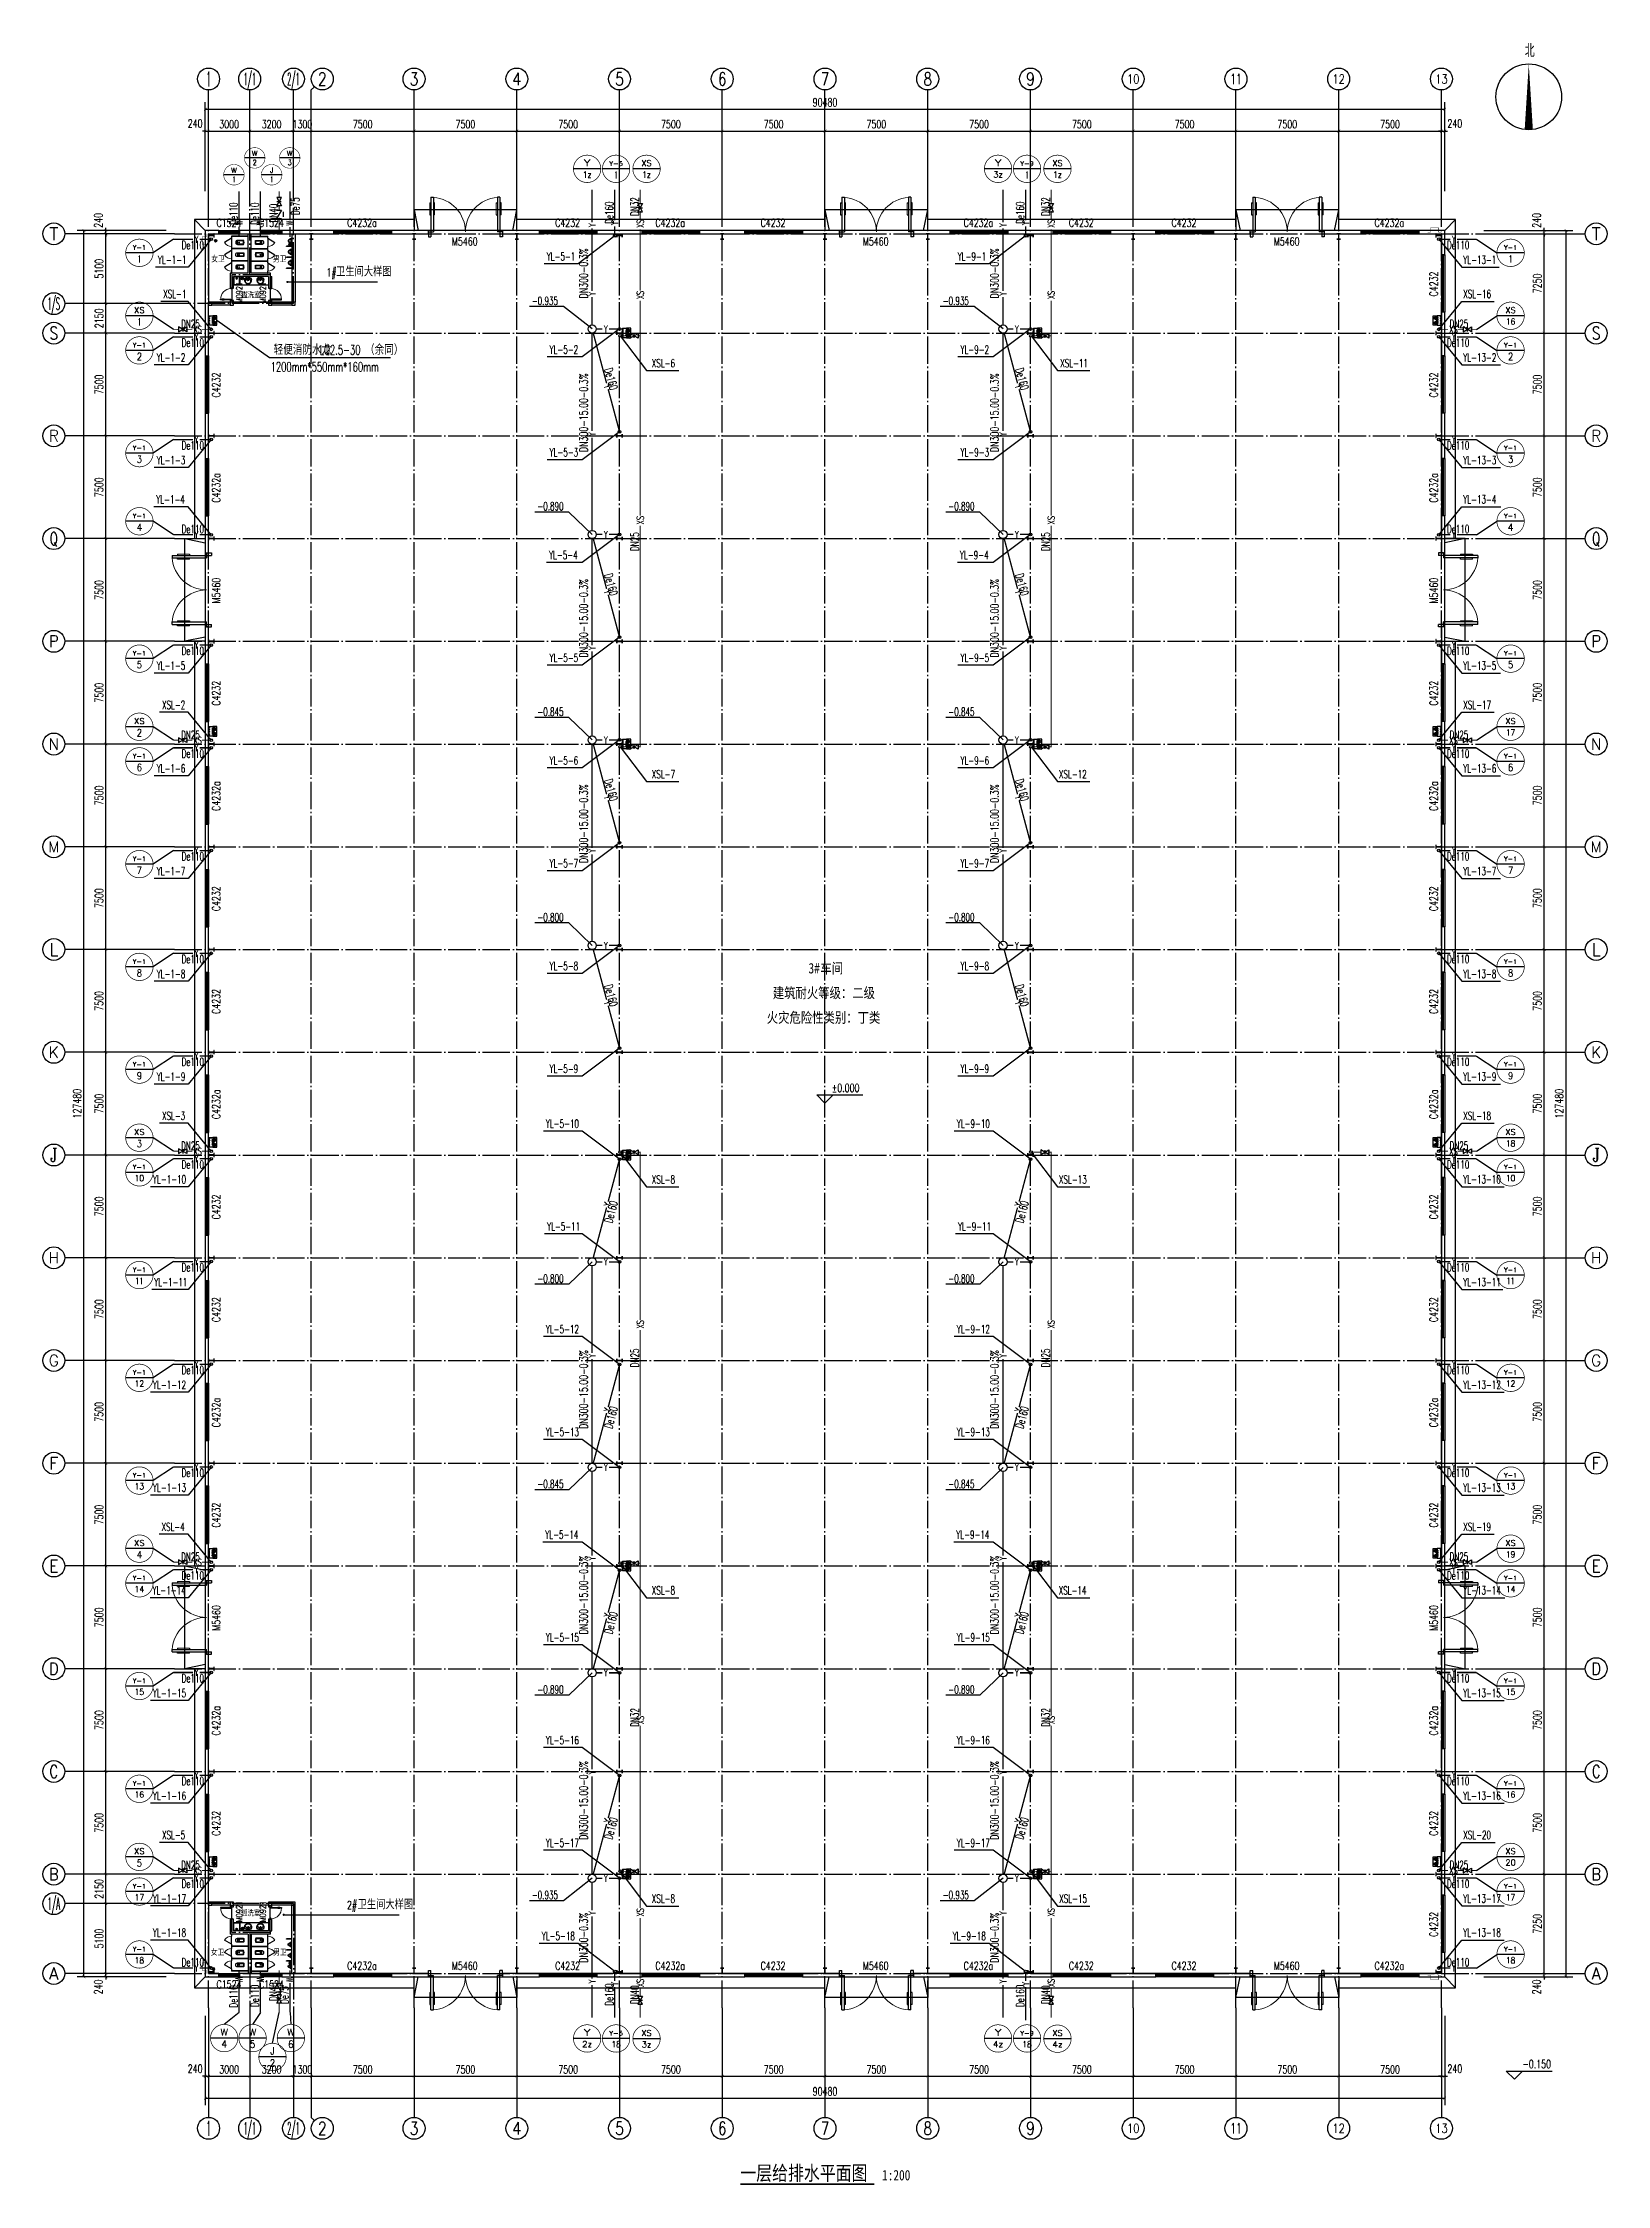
# Model space of a CAD drawing. Header units: millimetres. Extents: x 418304 to 847498, y 48187 to 111456.
# Drawn here: x 421484.4 to 421598.6, y 54631.8 to 54788.2 of the extents above; entities that cross this region are included whole.
import ezdxf
from ezdxf.enums import TextEntityAlignment as Align

# ---------------------------------------------------------------- set-up
doc = ezdxf.new("R2010")
doc.units = ezdxf.units.MM
doc.header["$LTSCALE"] = 1000
doc.linetypes.add('DOTE', pattern=[2.42, 2, -0.2, 0.02, -0.2])
for name, color, linetype in [('AXIS', 3, 'Continuous'), ('AXIS_TEXT', 7, 'Continuous'), ('COLUMN', 2, 'Continuous'), ('DIM_ELEV', 3, 'Continuous'), ('DIM_LEAD', 3, 'Continuous'), ('DIM_SYMB', 3, 'Continuous'), ('DIM_消防', 3, 'Continuous'), ('DIM_雨水', 3, 'Continuous'), ('DOTE', 8, 'DOTE'), ('EQUIP_地漏', 7, 'Continuous'), ('EQUIP_消防', 7, 'Continuous'), ('LVTRY', 6, 'Continuous'), ('PIPE-污水', 6, 'Continuous'), ('PIPE-消防', 1, 'Continuous'), ('PIPE-给水', 3, 'Continuous'), ('PIPE-雨水', 4, 'Continuous'), ('PUB_TEXT', 7, 'Continuous'), ('TEXT_污水', 7, 'Continuous'), ('TEXT_消防', 7, 'Continuous'), ('TEXT_给水', 7, 'Continuous'), ('TEXT_雨水', 7, 'Continuous'), ('TWT_LEAD', 3, 'Continuous'), ('TWT_TEXT', 7, 'Continuous'), ('VALVE_消防', 7, 'Continuous'), ('VALVE_给水', 7, 'Continuous'), ('VPIPE-消防', 1, 'Continuous'), ('VPIPE-雨水', 4, 'Continuous'), ('WALL', 9, 'Continuous'), ('WALL-PARAPET', 6, 'Continuous'), ('WELL_雨水', 4, 'Continuous'), ('WINDOW', 4, 'Continuous'), ('WINDOW_TEXT', 7, 'Continuous')]:
    doc.layers.add(name, color=color, linetype=linetype)
doc.styles.add('_TCH_AXIS', font='COMPLEX', dxfattribs={"bigfont": 'GBCBIG'})
doc.styles.add('_TCH_DIM', font='SIMPLEX', dxfattribs={"bigfont": 'GBCBIG'})
doc.styles.add('_TCH_DIM_T3', font='SIMPLEX', dxfattribs={"width": 0.705882, "bigfont": 'GBCBIG'})
doc.styles.add('_TCH_WINDOW', font='SIMPLEX', dxfattribs={"height": 3.5, "bigfont": 'GBCBIG'})
doc.styles.add('_TWT_CIRCLE', font='COMPLEX', dxfattribs={"width": 1.1, "height": 3, "bigfont": 'HZTXT'})
doc.styles.add('_TWT_PIPEDN', font='SIMPLEX', dxfattribs={"width": 0.8, "height": 3, "bigfont": 'HZTXT'})
doc.styles.add('_TWT_PIPETEXT', font='SIMPLEX', dxfattribs={"width": 0.8, "height": 3.5, "bigfont": 'HZTXT'})
doc.styles.add('_TWT_SERIAL', font='COMPLEX', dxfattribs={"width": 0.8, "height": 3, "bigfont": 'HZTXT'})
doc.styles.add('COMPLEX', font='COMPLEX')
doc.styles.add('YAYA', font='', dxfattribs={"width": 0.8, "height": 1})
doc.styles.get('YAYA').set_extended_font_data('SimSun')
doc.dimstyles.new('_TCH_ARCH&&200', dxfattribs={"dimtxt": 595, "dimasz": 200, "dimexe": 500, "dimexo": 600, "dimgap": 200, "dimtad": 1, "dimdec": 0, "dimzin": 0, "dimdsep": 46, "dimtxsty": '_TCH_DIM_T3', "dimblk": 'ARCHTICK', "dimcen": 0.09, "dimclrt": 7, "dimazin": 2, "dimtfac": 1, "dimtdec": 0, "dimtix": 1, "dimtmove": 2, "dimatfit": 3, "dimfxl": 0, "dimtolj": 1, "dimtzin": 0, "dimarcsym": 0})

# ---------------------------------------------------------------- blocks, each defined once
blk = doc.blocks.new('A$C797E1D2B')
at = {"layer": 'COLUMN'}
h = blk.add_hatch(color=256, dxfattribs=at)
h.paths.add_polyline_path([(125, 400), (250, 400), (250, 388), (130, 388), (130, 200), (125, 200)])
h.paths.add_polyline_path([(0, 400), (125, 400), (125, 200), (120, 200), (120, 388), (0, 388)])
h.paths.add_polyline_path([(0, 12), (120, 12), (120, 200), (125, 200), (125, 0), (0, 0)])
h.paths.add_polyline_path([(125, 200), (130, 200), (130, 12), (250, 12), (250, 0), (125, 0)])
blk.add_lwpolyline([(250, 0), (250, 12), (130, 12), (130, 388), (250, 388), (250, 400), (0, 400), (0, 388), (120, 388), (120, 12), (0, 12), (0, 0)], close=True, dxfattribs=at)
blk = doc.blocks.new('消防软管卷盘')
blk.add_lwpolyline([(4963954, 151899), (4963954, 150312), (4964641, 150312), (4964641, 151899)], close=True)
for points, const_width in [([(4964134, 151704), (4964482, 151704)], 1), ([(4964134, 151566), (4964482, 151566)], 1), ([(4964134, 151428), (4964482, 151428)], 1), ([(4964134, 151290), (4964482, 151290)], 1), ([(4964134, 151152), (4964482, 151152)], 1), ([(4964134, 151014), (4964482, 151014)], 0.1), ([(4964134, 150876), (4964482, 150876)], 1), ([(4964134, 150738), (4964482, 150738)], 1), ([(4964150, 150600), (4964499, 150600)], 1), ([(4964150, 150462), (4964499, 150462)], 1)]:
    blk.add_lwpolyline(points, dxfattribs=dict(const_width=const_width))
for centre, start, end in [((4964134, 151636), 90, 270), ((4964134, 151360), 90, 270), ((4964134, 151084), 90, 270), ((4964134, 150808), 90, 270), ((4964150, 150532), 90, 270), ((4964482, 151498), 270, 90), ((4964482, 151222), 270, 90), ((4964482, 150946), 270, 90), ((4964499, 150670), 270, 90)]:
    blk.add_arc(centre, 69, start, end)
blk = doc.blocks.new('$TwtSys$00000546')
h = blk.add_hatch()
h.set_pattern_fill('ANSI31', color=256, scale=200, style=0)
h.set_pattern_definition([(45, (-38543.802, -6670.83), (-17.67767, 17.67767), [])])
h.paths.add_polyline_path([(-65, 174), (65, 174), (65, 44), (-65, 44)])
for points in [[(0, 344), (-198, 0), (198, 0)], [(-65, 174), (65, 174), (65, 44), (-65, 44)]]:
    blk.add_lwpolyline(points, close=True)
blk = doc.blocks.new('92623')
blk.add_lwpolyline([(8910066, 83014), (8909273, 83014), (8909273, 82670), (8910066, 82670)], close=True)
at = {"xscale": -0.5, "yscale": 0.5, "zscale": 0.5, "rotation": 89.99999999998747}
blk.add_blockref('消防软管卷盘', (8985223, 2565334), dxfattribs=at)
at = {"layer": 'EQUIP_消防', "color": 8, "rotation": 180}
for p in [(8909471, 83014), (8909868, 83014)]:
    blk.add_blockref('$TwtSys$00000546', p, dxfattribs=at)
blk = doc.blocks.new('_AXISO')
blk.add_circle((0, 0), 0.5)
at = {"layer": 'AXIS_TEXT', "style": 'COMPLEX', "width": 1.041667}
blk.add_attdef('A', text='', height=0.56, dxfattribs=at).set_placement((-0.25, -0.28), (0.25, -0.28), align=Align.FIT)
blk = doc.blocks.new('_ArchTick')
at = {"color": 0, "linetype": 'ByBlock', "const_width": 0.15}
blk.add_lwpolyline([(-0.5, -0.5), (0.5, 0.5)], dxfattribs=at)
blk = doc.blocks.new('*D260')
at = {"layer": 'AXIS', "color": 0, "lineweight": -2}
for p, q in [((459738, 60354), (459738, 53854)), ((550218, 60354), (550218, 53854)), ((459738, 54354), (550218, 54354))]:
    blk.add_line(p, q, dxfattribs=at)
at = {"layer": 'Defpoints', "color": 0}
for p in [(459738, 60954), (550218, 60954), (550218, 54354)]:
    blk.add_point(p, dxfattribs=at)
at = {"layer": 'AXIS', "color": 0, "lineweight": -2, "xscale": 200, "yscale": 200, "zscale": 200, "rotation": 180}
blk.add_blockref('_ArchTick', (459738, 54354), dxfattribs=at)
at = {"layer": 'AXIS', "color": 0, "lineweight": -2, "xscale": 200, "yscale": 200, "zscale": 200}
blk.add_blockref('_ArchTick', (550218, 54354), dxfattribs=at)
at = {"layer": 'AXIS', "color": 7, "insert": (504978, 54851), "char_height": 595, "attachment_point": 5, "style": '_TCH_DIM_T3'}
blk.add_mtext('\\A1;90480', dxfattribs=at)
blk = doc.blocks.new('*D261')
at = {"layer": 'AXIS', "color": 0, "lineweight": -2}
for p, q in [((459738, 60354), (459738, 55454)), ((459978, 60354), (459978, 55454)), ((459738, 55954), (459538, 55954)), ((459738, 55954), (459978, 55954)), ((459978, 55954), (460178, 55954))]:
    blk.add_line(p, q, dxfattribs=at)
at = {"layer": 'Defpoints', "color": 0}
for p in [(459738, 60954), (459978, 60954), (459978, 55954)]:
    blk.add_point(p, dxfattribs=at)
at = {"layer": 'AXIS', "color": 0, "lineweight": -2, "xscale": 200, "yscale": 200, "zscale": 200}
blk.add_blockref('_ArchTick', (459738, 55954), dxfattribs=at)
at = {"layer": 'AXIS', "color": 0, "lineweight": -2, "xscale": 200, "yscale": 200, "zscale": 200, "rotation": 180}
blk.add_blockref('_ArchTick', (459978, 55954), dxfattribs=at)
at = {"layer": 'AXIS', "color": 7, "insert": (458998, 56504), "char_height": 595, "attachment_point": 5, "style": '_TCH_DIM_T3'}
blk.add_mtext('\\A1;240', dxfattribs=at)
blk = doc.blocks.new('*D262')
at = {"layer": 'AXIS', "color": 0, "lineweight": -2}
for p, q in [((459978, 60354), (459978, 55454)), ((462978, 60354), (462978, 55454)), ((459978, 55954), (462978, 55954))]:
    blk.add_line(p, q, dxfattribs=at)
at = {"layer": 'Defpoints', "color": 0}
for p in [(459978, 60954), (462978, 60954), (462978, 55954)]:
    blk.add_point(p, dxfattribs=at)
at = {"layer": 'AXIS', "color": 0, "lineweight": -2, "xscale": 200, "yscale": 200, "zscale": 200, "rotation": 180}
blk.add_blockref('_ArchTick', (459978, 55954), dxfattribs=at)
at = {"layer": 'AXIS', "color": 0, "lineweight": -2, "xscale": 200, "yscale": 200, "zscale": 200}
blk.add_blockref('_ArchTick', (462978, 55954), dxfattribs=at)
at = {"layer": 'AXIS', "color": 7, "insert": (461478, 56451), "char_height": 595, "attachment_point": 5, "style": '_TCH_DIM_T3'}
blk.add_mtext('\\A1;3000', dxfattribs=at)
blk = doc.blocks.new('*D263')
at = {"layer": 'AXIS', "color": 0, "lineweight": -2}
for p, q in [((462978, 60354), (462978, 55454)), ((466178, 60354), (466178, 55454)), ((462978, 55954), (466178, 55954))]:
    blk.add_line(p, q, dxfattribs=at)
at = {"layer": 'Defpoints', "color": 0}
for p in [(462978, 60954), (466178, 60954), (466178, 55954)]:
    blk.add_point(p, dxfattribs=at)
at = {"layer": 'AXIS', "color": 0, "lineweight": -2, "xscale": 200, "yscale": 200, "zscale": 200, "rotation": 180}
blk.add_blockref('_ArchTick', (462978, 55954), dxfattribs=at)
at = {"layer": 'AXIS', "color": 0, "lineweight": -2, "xscale": 200, "yscale": 200, "zscale": 200}
blk.add_blockref('_ArchTick', (466178, 55954), dxfattribs=at)
at = {"layer": 'AXIS', "color": 7, "insert": (464578, 56451), "char_height": 595, "attachment_point": 5, "style": '_TCH_DIM_T3'}
blk.add_mtext('\\A1;3200', dxfattribs=at)
blk = doc.blocks.new('*D264')
at = {"layer": 'AXIS', "color": 0, "lineweight": -2}
for p, q in [((466178, 60354), (466178, 55454)), ((467478, 60354), (467478, 55454)), ((466178, 55954), (465978, 55954)), ((466178, 55954), (467478, 55954)), ((467478, 55954), (467678, 55954))]:
    blk.add_line(p, q, dxfattribs=at)
at = {"layer": 'Defpoints', "color": 0}
for p in [(466178, 60954), (467478, 60954), (467478, 55954)]:
    blk.add_point(p, dxfattribs=at)
at = {"layer": 'AXIS', "color": 0, "lineweight": -2, "xscale": 200, "yscale": 200, "zscale": 200}
blk.add_blockref('_ArchTick', (466178, 55954), dxfattribs=at)
at = {"layer": 'AXIS', "color": 0, "lineweight": -2, "xscale": 200, "yscale": 200, "zscale": 200, "rotation": 180}
blk.add_blockref('_ArchTick', (467478, 55954), dxfattribs=at)
at = {"layer": 'AXIS', "color": 7, "insert": (466828, 56451), "char_height": 595, "attachment_point": 5, "style": '_TCH_DIM_T3'}
blk.add_mtext('\\A1;1300', dxfattribs=at)
blk = doc.blocks.new('*D265')
at = {"layer": 'AXIS', "color": 0, "lineweight": -2}
for p, q in [((467478, 60354), (467478, 55454)), ((474978, 60354), (474978, 55454)), ((467478, 55954), (474978, 55954))]:
    blk.add_line(p, q, dxfattribs=at)
at = {"layer": 'Defpoints', "color": 0}
for p in [(467478, 60954), (474978, 60954), (474978, 55954)]:
    blk.add_point(p, dxfattribs=at)
at = {"layer": 'AXIS', "color": 0, "lineweight": -2, "xscale": 200, "yscale": 200, "zscale": 200, "rotation": 180}
blk.add_blockref('_ArchTick', (467478, 55954), dxfattribs=at)
at = {"layer": 'AXIS', "color": 0, "lineweight": -2, "xscale": 200, "yscale": 200, "zscale": 200}
blk.add_blockref('_ArchTick', (474978, 55954), dxfattribs=at)
at = {"layer": 'AXIS', "color": 7, "insert": (471228, 56451), "char_height": 595, "attachment_point": 5, "style": '_TCH_DIM_T3'}
blk.add_mtext('\\A1;7500', dxfattribs=at)
blk = doc.blocks.new('*D266')
at = {"layer": 'AXIS', "color": 0, "lineweight": -2}
for p, q in [((474978, 60354), (474978, 55454)), ((482478, 60354), (482478, 55454)), ((474978, 55954), (482478, 55954))]:
    blk.add_line(p, q, dxfattribs=at)
at = {"layer": 'Defpoints', "color": 0}
for p in [(474978, 60954), (482478, 60954), (482478, 55954)]:
    blk.add_point(p, dxfattribs=at)
at = {"layer": 'AXIS', "color": 0, "lineweight": -2, "xscale": 200, "yscale": 200, "zscale": 200, "rotation": 180}
blk.add_blockref('_ArchTick', (474978, 55954), dxfattribs=at)
at = {"layer": 'AXIS', "color": 0, "lineweight": -2, "xscale": 200, "yscale": 200, "zscale": 200}
blk.add_blockref('_ArchTick', (482478, 55954), dxfattribs=at)
at = {"layer": 'AXIS', "color": 7, "insert": (478728, 56451), "char_height": 595, "attachment_point": 5, "style": '_TCH_DIM_T3'}
blk.add_mtext('\\A1;7500', dxfattribs=at)
blk = doc.blocks.new('*D267')
at = {"layer": 'AXIS', "color": 0, "lineweight": -2}
for p, q in [((482478, 60354), (482478, 55454)), ((489978, 60354), (489978, 55454)), ((482478, 55954), (489978, 55954))]:
    blk.add_line(p, q, dxfattribs=at)
at = {"layer": 'Defpoints', "color": 0}
for p in [(482478, 60954), (489978, 60954), (489978, 55954)]:
    blk.add_point(p, dxfattribs=at)
at = {"layer": 'AXIS', "color": 0, "lineweight": -2, "xscale": 200, "yscale": 200, "zscale": 200, "rotation": 180}
blk.add_blockref('_ArchTick', (482478, 55954), dxfattribs=at)
at = {"layer": 'AXIS', "color": 0, "lineweight": -2, "xscale": 200, "yscale": 200, "zscale": 200}
blk.add_blockref('_ArchTick', (489978, 55954), dxfattribs=at)
at = {"layer": 'AXIS', "color": 7, "insert": (486228, 56451), "char_height": 595, "attachment_point": 5, "style": '_TCH_DIM_T3'}
blk.add_mtext('\\A1;7500', dxfattribs=at)
blk = doc.blocks.new('*D268')
at = {"layer": 'AXIS', "color": 0, "lineweight": -2}
for p, q in [((489978, 60354), (489978, 55454)), ((497478, 60354), (497478, 55454)), ((489978, 55954), (497478, 55954))]:
    blk.add_line(p, q, dxfattribs=at)
at = {"layer": 'Defpoints', "color": 0}
for p in [(489978, 60954), (497478, 60954), (497478, 55954)]:
    blk.add_point(p, dxfattribs=at)
at = {"layer": 'AXIS', "color": 0, "lineweight": -2, "xscale": 200, "yscale": 200, "zscale": 200, "rotation": 180}
blk.add_blockref('_ArchTick', (489978, 55954), dxfattribs=at)
at = {"layer": 'AXIS', "color": 0, "lineweight": -2, "xscale": 200, "yscale": 200, "zscale": 200}
blk.add_blockref('_ArchTick', (497478, 55954), dxfattribs=at)
at = {"layer": 'AXIS', "color": 7, "insert": (493728, 56451), "char_height": 595, "attachment_point": 5, "style": '_TCH_DIM_T3'}
blk.add_mtext('\\A1;7500', dxfattribs=at)
blk = doc.blocks.new('*D269')
at = {"layer": 'AXIS', "color": 0, "lineweight": -2}
for p, q in [((497478, 60354), (497478, 55454)), ((504978, 60354), (504978, 55454)), ((497478, 55954), (504978, 55954))]:
    blk.add_line(p, q, dxfattribs=at)
at = {"layer": 'Defpoints', "color": 0}
for p in [(497478, 60954), (504978, 60954), (504978, 55954)]:
    blk.add_point(p, dxfattribs=at)
at = {"layer": 'AXIS', "color": 0, "lineweight": -2, "xscale": 200, "yscale": 200, "zscale": 200, "rotation": 180}
blk.add_blockref('_ArchTick', (497478, 55954), dxfattribs=at)
at = {"layer": 'AXIS', "color": 0, "lineweight": -2, "xscale": 200, "yscale": 200, "zscale": 200}
blk.add_blockref('_ArchTick', (504978, 55954), dxfattribs=at)
at = {"layer": 'AXIS', "color": 7, "insert": (501228, 56451), "char_height": 595, "attachment_point": 5, "style": '_TCH_DIM_T3'}
blk.add_mtext('\\A1;7500', dxfattribs=at)
blk = doc.blocks.new('*D270')
at = {"layer": 'AXIS', "color": 0, "lineweight": -2}
for p, q in [((504978, 60354), (504978, 55454)), ((512478, 60354), (512478, 55454)), ((504978, 55954), (512478, 55954))]:
    blk.add_line(p, q, dxfattribs=at)
at = {"layer": 'Defpoints', "color": 0}
for p in [(504978, 60954), (512478, 60954), (512478, 55954)]:
    blk.add_point(p, dxfattribs=at)
at = {"layer": 'AXIS', "color": 0, "lineweight": -2, "xscale": 200, "yscale": 200, "zscale": 200, "rotation": 180}
blk.add_blockref('_ArchTick', (504978, 55954), dxfattribs=at)
at = {"layer": 'AXIS', "color": 0, "lineweight": -2, "xscale": 200, "yscale": 200, "zscale": 200}
blk.add_blockref('_ArchTick', (512478, 55954), dxfattribs=at)
at = {"layer": 'AXIS', "color": 7, "insert": (508728, 56451), "char_height": 595, "attachment_point": 5, "style": '_TCH_DIM_T3'}
blk.add_mtext('\\A1;7500', dxfattribs=at)
blk = doc.blocks.new('*D271')
at = {"layer": 'AXIS', "color": 0, "lineweight": -2}
for p, q in [((512478, 60354), (512478, 55454)), ((519978, 60354), (519978, 55454)), ((512478, 55954), (519978, 55954))]:
    blk.add_line(p, q, dxfattribs=at)
at = {"layer": 'Defpoints', "color": 0}
for p in [(512478, 60954), (519978, 60954), (519978, 55954)]:
    blk.add_point(p, dxfattribs=at)
at = {"layer": 'AXIS', "color": 0, "lineweight": -2, "xscale": 200, "yscale": 200, "zscale": 200, "rotation": 180}
blk.add_blockref('_ArchTick', (512478, 55954), dxfattribs=at)
at = {"layer": 'AXIS', "color": 0, "lineweight": -2, "xscale": 200, "yscale": 200, "zscale": 200}
blk.add_blockref('_ArchTick', (519978, 55954), dxfattribs=at)
at = {"layer": 'AXIS', "color": 7, "insert": (516228, 56451), "char_height": 595, "attachment_point": 5, "style": '_TCH_DIM_T3'}
blk.add_mtext('\\A1;7500', dxfattribs=at)
blk = doc.blocks.new('*D272')
at = {"layer": 'AXIS', "color": 0, "lineweight": -2}
for p, q in [((519978, 60354), (519978, 55454)), ((527478, 60354), (527478, 55454)), ((519978, 55954), (527478, 55954))]:
    blk.add_line(p, q, dxfattribs=at)
at = {"layer": 'Defpoints', "color": 0}
for p in [(519978, 60954), (527478, 60954), (527478, 55954)]:
    blk.add_point(p, dxfattribs=at)
at = {"layer": 'AXIS', "color": 0, "lineweight": -2, "xscale": 200, "yscale": 200, "zscale": 200, "rotation": 180}
blk.add_blockref('_ArchTick', (519978, 55954), dxfattribs=at)
at = {"layer": 'AXIS', "color": 0, "lineweight": -2, "xscale": 200, "yscale": 200, "zscale": 200}
blk.add_blockref('_ArchTick', (527478, 55954), dxfattribs=at)
at = {"layer": 'AXIS', "color": 7, "insert": (523728, 56451), "char_height": 595, "attachment_point": 5, "style": '_TCH_DIM_T3'}
blk.add_mtext('\\A1;7500', dxfattribs=at)
blk = doc.blocks.new('*D273')
at = {"layer": 'AXIS', "color": 0, "lineweight": -2}
for p, q in [((527478, 60354), (527478, 55454)), ((534978, 60354), (534978, 55454)), ((527478, 55954), (534978, 55954))]:
    blk.add_line(p, q, dxfattribs=at)
at = {"layer": 'Defpoints', "color": 0}
for p in [(527478, 60954), (534978, 60954), (534978, 55954)]:
    blk.add_point(p, dxfattribs=at)
at = {"layer": 'AXIS', "color": 0, "lineweight": -2, "xscale": 200, "yscale": 200, "zscale": 200, "rotation": 180}
blk.add_blockref('_ArchTick', (527478, 55954), dxfattribs=at)
at = {"layer": 'AXIS', "color": 0, "lineweight": -2, "xscale": 200, "yscale": 200, "zscale": 200}
blk.add_blockref('_ArchTick', (534978, 55954), dxfattribs=at)
at = {"layer": 'AXIS', "color": 7, "insert": (531228, 56451), "char_height": 595, "attachment_point": 5, "style": '_TCH_DIM_T3'}
blk.add_mtext('\\A1;7500', dxfattribs=at)
blk = doc.blocks.new('*D274')
at = {"layer": 'AXIS', "color": 0, "lineweight": -2}
for p, q in [((534978, 60354), (534978, 55454)), ((542478, 60354), (542478, 55454)), ((534978, 55954), (542478, 55954))]:
    blk.add_line(p, q, dxfattribs=at)
at = {"layer": 'Defpoints', "color": 0}
for p in [(534978, 60954), (542478, 60954), (542478, 55954)]:
    blk.add_point(p, dxfattribs=at)
at = {"layer": 'AXIS', "color": 0, "lineweight": -2, "xscale": 200, "yscale": 200, "zscale": 200, "rotation": 180}
blk.add_blockref('_ArchTick', (534978, 55954), dxfattribs=at)
at = {"layer": 'AXIS', "color": 0, "lineweight": -2, "xscale": 200, "yscale": 200, "zscale": 200}
blk.add_blockref('_ArchTick', (542478, 55954), dxfattribs=at)
at = {"layer": 'AXIS', "color": 7, "insert": (538728, 56451), "char_height": 595, "attachment_point": 5, "style": '_TCH_DIM_T3'}
blk.add_mtext('\\A1;7500', dxfattribs=at)
blk = doc.blocks.new('*D275')
at = {"layer": 'AXIS', "color": 0, "lineweight": -2}
for p, q in [((542478, 60354), (542478, 55454)), ((549978, 60354), (549978, 55454)), ((542478, 55954), (549978, 55954))]:
    blk.add_line(p, q, dxfattribs=at)
at = {"layer": 'Defpoints', "color": 0}
for p in [(542478, 60954), (549978, 60954), (549978, 55954)]:
    blk.add_point(p, dxfattribs=at)
at = {"layer": 'AXIS', "color": 0, "lineweight": -2, "xscale": 200, "yscale": 200, "zscale": 200, "rotation": 180}
blk.add_blockref('_ArchTick', (542478, 55954), dxfattribs=at)
at = {"layer": 'AXIS', "color": 0, "lineweight": -2, "xscale": 200, "yscale": 200, "zscale": 200}
blk.add_blockref('_ArchTick', (549978, 55954), dxfattribs=at)
at = {"layer": 'AXIS', "color": 7, "insert": (546228, 56451), "char_height": 595, "attachment_point": 5, "style": '_TCH_DIM_T3'}
blk.add_mtext('\\A1;7500', dxfattribs=at)
blk = doc.blocks.new('*D276')
at = {"layer": 'AXIS', "color": 0, "lineweight": -2}
for p, q in [((549978, 60354), (549978, 55454)), ((550218, 60354), (550218, 55454)), ((549978, 55954), (549778, 55954)), ((549978, 55954), (550218, 55954)), ((550218, 55954), (550418, 55954))]:
    blk.add_line(p, q, dxfattribs=at)
at = {"layer": 'Defpoints', "color": 0}
for p in [(549978, 60954), (550218, 60954), (550218, 55954)]:
    blk.add_point(p, dxfattribs=at)
at = {"layer": 'AXIS', "color": 0, "lineweight": -2, "xscale": 200, "yscale": 200, "zscale": 200}
blk.add_blockref('_ArchTick', (549978, 55954), dxfattribs=at)
at = {"layer": 'AXIS', "color": 0, "lineweight": -2, "xscale": 200, "yscale": 200, "zscale": 200, "rotation": 180}
blk.add_blockref('_ArchTick', (550218, 55954), dxfattribs=at)
at = {"layer": 'AXIS', "color": 7, "insert": (550958, 56504), "char_height": 595, "attachment_point": 5, "style": '_TCH_DIM_T3'}
blk.add_mtext('\\A1;240', dxfattribs=at)
blk = doc.blocks.new('*D277')
at = {"layer": 'AXIS', "color": 0, "lineweight": -2}
for p, q in [((456878, 190694), (450378, 190694)), ((450878, 63214), (450878, 190694)), ((456878, 63214), (450378, 63214))]:
    blk.add_line(p, q, dxfattribs=at)
at = {"layer": 'Defpoints', "color": 0}
for p in [(450878, 190694), (457478, 190694), (457478, 63214)]:
    blk.add_point(p, dxfattribs=at)
at = {"layer": 'AXIS', "color": 0, "lineweight": -2, "xscale": 200, "yscale": 200, "zscale": 200}
for p, rotation in [((450878, 190694), 90), ((450878, 63214), 270)]:
    blk.add_blockref('_ArchTick', p, dxfattribs=dict(at, rotation=rotation))
at = {"layer": 'AXIS', "color": 7, "insert": (450381, 126954), "char_height": 595, "attachment_point": 5, "rotation": 90, "style": '_TCH_DIM_T3'}
blk.add_mtext('\\A1;127480', dxfattribs=at)
blk = doc.blocks.new('*D278')
at = {"layer": 'AXIS', "color": 0, "lineweight": -2}
for p, q in [((456878, 63454), (451978, 63454)), ((456878, 63214), (451978, 63214)), ((452478, 63454), (452478, 63654)), ((452478, 63214), (452478, 63454)), ((452478, 63214), (452478, 63014))]:
    blk.add_line(p, q, dxfattribs=at)
at = {"layer": 'Defpoints', "color": 0}
for p in [(452478, 63454), (457478, 63454), (457478, 63214)]:
    blk.add_point(p, dxfattribs=at)
at = {"layer": 'AXIS', "color": 0, "lineweight": -2, "xscale": 200, "yscale": 200, "zscale": 200}
for p, rotation in [((452478, 63454), 270), ((452478, 63214), 90)]:
    blk.add_blockref('_ArchTick', p, dxfattribs=dict(at, rotation=rotation))
at = {"layer": 'AXIS', "color": 7, "insert": (451928, 62474), "char_height": 595, "attachment_point": 5, "rotation": 90, "style": '_TCH_DIM_T3'}
blk.add_mtext('\\A1;240', dxfattribs=at)
blk = doc.blocks.new('*D279')
at = {"layer": 'AXIS', "color": 0, "lineweight": -2}
for p, q in [((456878, 68554), (451978, 68554)), ((452478, 63454), (452478, 68554)), ((456878, 63454), (451978, 63454))]:
    blk.add_line(p, q, dxfattribs=at)
at = {"layer": 'Defpoints', "color": 0}
for p in [(452478, 68554), (457478, 68554), (457478, 63454)]:
    blk.add_point(p, dxfattribs=at)
at = {"layer": 'AXIS', "color": 0, "lineweight": -2, "xscale": 200, "yscale": 200, "zscale": 200}
for p, rotation in [((452478, 68554), 90), ((452478, 63454), 270)]:
    blk.add_blockref('_ArchTick', p, dxfattribs=dict(at, rotation=rotation))
at = {"layer": 'AXIS', "color": 7, "insert": (451981, 66004), "char_height": 595, "attachment_point": 5, "rotation": 90, "style": '_TCH_DIM_T3'}
blk.add_mtext('\\A1;5100', dxfattribs=at)
blk = doc.blocks.new('*D280')
at = {"layer": 'AXIS', "color": 0, "lineweight": -2}
for p, q in [((456878, 70704), (451978, 70704)), ((452478, 68554), (452478, 70704)), ((456878, 68554), (451978, 68554))]:
    blk.add_line(p, q, dxfattribs=at)
at = {"layer": 'Defpoints', "color": 0}
for p in [(452478, 70704), (457478, 70704), (457478, 68554)]:
    blk.add_point(p, dxfattribs=at)
at = {"layer": 'AXIS', "color": 0, "lineweight": -2, "xscale": 200, "yscale": 200, "zscale": 200}
for p, rotation in [((452478, 70704), 90), ((452478, 68554), 270)]:
    blk.add_blockref('_ArchTick', p, dxfattribs=dict(at, rotation=rotation))
at = {"layer": 'AXIS', "color": 7, "insert": (451981, 69629), "char_height": 595, "attachment_point": 5, "rotation": 90, "style": '_TCH_DIM_T3'}
blk.add_mtext('\\A1;2150', dxfattribs=at)
blk = doc.blocks.new('*D281')
at = {"layer": 'AXIS', "color": 0, "lineweight": -2}
for p, q in [((456878, 78204), (451978, 78204)), ((452478, 70704), (452478, 78204)), ((456878, 70704), (451978, 70704))]:
    blk.add_line(p, q, dxfattribs=at)
at = {"layer": 'Defpoints', "color": 0}
for p in [(452478, 78204), (457478, 78204), (457478, 70704)]:
    blk.add_point(p, dxfattribs=at)
at = {"layer": 'AXIS', "color": 0, "lineweight": -2, "xscale": 200, "yscale": 200, "zscale": 200}
for p, rotation in [((452478, 78204), 90), ((452478, 70704), 270)]:
    blk.add_blockref('_ArchTick', p, dxfattribs=dict(at, rotation=rotation))
at = {"layer": 'AXIS', "color": 7, "insert": (451981, 74454), "char_height": 595, "attachment_point": 5, "rotation": 90, "style": '_TCH_DIM_T3'}
blk.add_mtext('\\A1;7500', dxfattribs=at)
blk = doc.blocks.new('*D282')
at = {"layer": 'AXIS', "color": 0, "lineweight": -2}
for p, q in [((456878, 85704), (451978, 85704)), ((452478, 78204), (452478, 85704)), ((456878, 78204), (451978, 78204))]:
    blk.add_line(p, q, dxfattribs=at)
at = {"layer": 'Defpoints', "color": 0}
for p in [(452478, 85704), (457478, 85704), (457478, 78204)]:
    blk.add_point(p, dxfattribs=at)
at = {"layer": 'AXIS', "color": 0, "lineweight": -2, "xscale": 200, "yscale": 200, "zscale": 200}
for p, rotation in [((452478, 85704), 90), ((452478, 78204), 270)]:
    blk.add_blockref('_ArchTick', p, dxfattribs=dict(at, rotation=rotation))
at = {"layer": 'AXIS', "color": 7, "insert": (451981, 81954), "char_height": 595, "attachment_point": 5, "rotation": 90, "style": '_TCH_DIM_T3'}
blk.add_mtext('\\A1;7500', dxfattribs=at)
blk = doc.blocks.new('*D283')
at = {"layer": 'AXIS', "color": 0, "lineweight": -2}
for p, q in [((456878, 93204), (451978, 93204)), ((452478, 85704), (452478, 93204)), ((456878, 85704), (451978, 85704))]:
    blk.add_line(p, q, dxfattribs=at)
at = {"layer": 'Defpoints', "color": 0}
for p in [(452478, 93204), (457478, 93204), (457478, 85704)]:
    blk.add_point(p, dxfattribs=at)
at = {"layer": 'AXIS', "color": 0, "lineweight": -2, "xscale": 200, "yscale": 200, "zscale": 200}
for p, rotation in [((452478, 93204), 90), ((452478, 85704), 270)]:
    blk.add_blockref('_ArchTick', p, dxfattribs=dict(at, rotation=rotation))
at = {"layer": 'AXIS', "color": 7, "insert": (451981, 89454), "char_height": 595, "attachment_point": 5, "rotation": 90, "style": '_TCH_DIM_T3'}
blk.add_mtext('\\A1;7500', dxfattribs=at)
blk = doc.blocks.new('*D284')
at = {"layer": 'AXIS', "color": 0, "lineweight": -2}
for p, q in [((456878, 100704), (451978, 100704)), ((452478, 93204), (452478, 100704)), ((456878, 93204), (451978, 93204))]:
    blk.add_line(p, q, dxfattribs=at)
at = {"layer": 'Defpoints', "color": 0}
for p in [(452478, 100704), (457478, 100704), (457478, 93204)]:
    blk.add_point(p, dxfattribs=at)
at = {"layer": 'AXIS', "color": 0, "lineweight": -2, "xscale": 200, "yscale": 200, "zscale": 200}
for p, rotation in [((452478, 100704), 90), ((452478, 93204), 270)]:
    blk.add_blockref('_ArchTick', p, dxfattribs=dict(at, rotation=rotation))
at = {"layer": 'AXIS', "color": 7, "insert": (451981, 96954), "char_height": 595, "attachment_point": 5, "rotation": 90, "style": '_TCH_DIM_T3'}
blk.add_mtext('\\A1;7500', dxfattribs=at)
blk = doc.blocks.new('*D285')
at = {"layer": 'AXIS', "color": 0, "lineweight": -2}
for p, q in [((456878, 108204), (451978, 108204)), ((452478, 100704), (452478, 108204)), ((456878, 100704), (451978, 100704))]:
    blk.add_line(p, q, dxfattribs=at)
at = {"layer": 'Defpoints', "color": 0}
for p in [(452478, 108204), (457478, 108204), (457478, 100704)]:
    blk.add_point(p, dxfattribs=at)
at = {"layer": 'AXIS', "color": 0, "lineweight": -2, "xscale": 200, "yscale": 200, "zscale": 200}
for p, rotation in [((452478, 108204), 90), ((452478, 100704), 270)]:
    blk.add_blockref('_ArchTick', p, dxfattribs=dict(at, rotation=rotation))
at = {"layer": 'AXIS', "color": 7, "insert": (451981, 104454), "char_height": 595, "attachment_point": 5, "rotation": 90, "style": '_TCH_DIM_T3'}
blk.add_mtext('\\A1;7500', dxfattribs=at)
blk = doc.blocks.new('*D286')
at = {"layer": 'AXIS', "color": 0, "lineweight": -2}
for p, q in [((456878, 115704), (451978, 115704)), ((452478, 108204), (452478, 115704)), ((456878, 108204), (451978, 108204))]:
    blk.add_line(p, q, dxfattribs=at)
at = {"layer": 'Defpoints', "color": 0}
for p in [(452478, 115704), (457478, 115704), (457478, 108204)]:
    blk.add_point(p, dxfattribs=at)
at = {"layer": 'AXIS', "color": 0, "lineweight": -2, "xscale": 200, "yscale": 200, "zscale": 200}
for p, rotation in [((452478, 115704), 90), ((452478, 108204), 270)]:
    blk.add_blockref('_ArchTick', p, dxfattribs=dict(at, rotation=rotation))
at = {"layer": 'AXIS', "color": 7, "insert": (451981, 111954), "char_height": 595, "attachment_point": 5, "rotation": 90, "style": '_TCH_DIM_T3'}
blk.add_mtext('\\A1;7500', dxfattribs=at)
blk = doc.blocks.new('*D287')
at = {"layer": 'AXIS', "color": 0, "lineweight": -2}
for p, q in [((456878, 123204), (451978, 123204)), ((452478, 115704), (452478, 123204)), ((456878, 115704), (451978, 115704))]:
    blk.add_line(p, q, dxfattribs=at)
at = {"layer": 'Defpoints', "color": 0}
for p in [(452478, 123204), (457478, 123204), (457478, 115704)]:
    blk.add_point(p, dxfattribs=at)
at = {"layer": 'AXIS', "color": 0, "lineweight": -2, "xscale": 200, "yscale": 200, "zscale": 200}
for p, rotation in [((452478, 123204), 90), ((452478, 115704), 270)]:
    blk.add_blockref('_ArchTick', p, dxfattribs=dict(at, rotation=rotation))
at = {"layer": 'AXIS', "color": 7, "insert": (451981, 119454), "char_height": 595, "attachment_point": 5, "rotation": 90, "style": '_TCH_DIM_T3'}
blk.add_mtext('\\A1;7500', dxfattribs=at)
blk = doc.blocks.new('*D288')
at = {"layer": 'AXIS', "color": 0, "lineweight": -2}
for p, q in [((456878, 130704), (451978, 130704)), ((452478, 123204), (452478, 130704)), ((456878, 123204), (451978, 123204))]:
    blk.add_line(p, q, dxfattribs=at)
at = {"layer": 'Defpoints', "color": 0}
for p in [(452478, 130704), (457478, 130704), (457478, 123204)]:
    blk.add_point(p, dxfattribs=at)
at = {"layer": 'AXIS', "color": 0, "lineweight": -2, "xscale": 200, "yscale": 200, "zscale": 200}
for p, rotation in [((452478, 130704), 90), ((452478, 123204), 270)]:
    blk.add_blockref('_ArchTick', p, dxfattribs=dict(at, rotation=rotation))
at = {"layer": 'AXIS', "color": 7, "insert": (451981, 126954), "char_height": 595, "attachment_point": 5, "rotation": 90, "style": '_TCH_DIM_T3'}
blk.add_mtext('\\A1;7500', dxfattribs=at)
blk = doc.blocks.new('*D289')
at = {"layer": 'AXIS', "color": 0, "lineweight": -2}
for p, q in [((456878, 138204), (451978, 138204)), ((452478, 130704), (452478, 138204)), ((456878, 130704), (451978, 130704))]:
    blk.add_line(p, q, dxfattribs=at)
at = {"layer": 'Defpoints', "color": 0}
for p in [(452478, 138204), (457478, 138204), (457478, 130704)]:
    blk.add_point(p, dxfattribs=at)
at = {"layer": 'AXIS', "color": 0, "lineweight": -2, "xscale": 200, "yscale": 200, "zscale": 200}
for p, rotation in [((452478, 138204), 90), ((452478, 130704), 270)]:
    blk.add_blockref('_ArchTick', p, dxfattribs=dict(at, rotation=rotation))
at = {"layer": 'AXIS', "color": 7, "insert": (451981, 134454), "char_height": 595, "attachment_point": 5, "rotation": 90, "style": '_TCH_DIM_T3'}
blk.add_mtext('\\A1;7500', dxfattribs=at)
blk = doc.blocks.new('*D290')
at = {"layer": 'AXIS', "color": 0, "lineweight": -2}
for p, q in [((456878, 145704), (451978, 145704)), ((452478, 138204), (452478, 145704)), ((456878, 138204), (451978, 138204))]:
    blk.add_line(p, q, dxfattribs=at)
at = {"layer": 'Defpoints', "color": 0}
for p in [(452478, 145704), (457478, 145704), (457478, 138204)]:
    blk.add_point(p, dxfattribs=at)
at = {"layer": 'AXIS', "color": 0, "lineweight": -2, "xscale": 200, "yscale": 200, "zscale": 200}
for p, rotation in [((452478, 145704), 90), ((452478, 138204), 270)]:
    blk.add_blockref('_ArchTick', p, dxfattribs=dict(at, rotation=rotation))
at = {"layer": 'AXIS', "color": 7, "insert": (451981, 141954), "char_height": 595, "attachment_point": 5, "rotation": 90, "style": '_TCH_DIM_T3'}
blk.add_mtext('\\A1;7500', dxfattribs=at)
blk = doc.blocks.new('*D291')
at = {"layer": 'AXIS', "color": 0, "lineweight": -2}
for p, q in [((456878, 153204), (451978, 153204)), ((452478, 145704), (452478, 153204)), ((456878, 145704), (451978, 145704))]:
    blk.add_line(p, q, dxfattribs=at)
at = {"layer": 'Defpoints', "color": 0}
for p in [(452478, 153204), (457478, 153204), (457478, 145704)]:
    blk.add_point(p, dxfattribs=at)
at = {"layer": 'AXIS', "color": 0, "lineweight": -2, "xscale": 200, "yscale": 200, "zscale": 200}
for p, rotation in [((452478, 153204), 90), ((452478, 145704), 270)]:
    blk.add_blockref('_ArchTick', p, dxfattribs=dict(at, rotation=rotation))
at = {"layer": 'AXIS', "color": 7, "insert": (451981, 149454), "char_height": 595, "attachment_point": 5, "rotation": 90, "style": '_TCH_DIM_T3'}
blk.add_mtext('\\A1;7500', dxfattribs=at)
blk = doc.blocks.new('*D292')
at = {"layer": 'AXIS', "color": 0, "lineweight": -2}
for p, q in [((456878, 160704), (451978, 160704)), ((452478, 153204), (452478, 160704)), ((456878, 153204), (451978, 153204))]:
    blk.add_line(p, q, dxfattribs=at)
at = {"layer": 'Defpoints', "color": 0}
for p in [(452478, 160704), (457478, 160704), (457478, 153204)]:
    blk.add_point(p, dxfattribs=at)
at = {"layer": 'AXIS', "color": 0, "lineweight": -2, "xscale": 200, "yscale": 200, "zscale": 200}
for p, rotation in [((452478, 160704), 90), ((452478, 153204), 270)]:
    blk.add_blockref('_ArchTick', p, dxfattribs=dict(at, rotation=rotation))
at = {"layer": 'AXIS', "color": 7, "insert": (451981, 156954), "char_height": 595, "attachment_point": 5, "rotation": 90, "style": '_TCH_DIM_T3'}
blk.add_mtext('\\A1;7500', dxfattribs=at)
blk = doc.blocks.new('*D293')
at = {"layer": 'AXIS', "color": 0, "lineweight": -2}
for p, q in [((456878, 168204), (451978, 168204)), ((452478, 160704), (452478, 168204)), ((456878, 160704), (451978, 160704))]:
    blk.add_line(p, q, dxfattribs=at)
at = {"layer": 'Defpoints', "color": 0}
for p in [(452478, 168204), (457478, 168204), (457478, 160704)]:
    blk.add_point(p, dxfattribs=at)
at = {"layer": 'AXIS', "color": 0, "lineweight": -2, "xscale": 200, "yscale": 200, "zscale": 200}
for p, rotation in [((452478, 168204), 90), ((452478, 160704), 270)]:
    blk.add_blockref('_ArchTick', p, dxfattribs=dict(at, rotation=rotation))
at = {"layer": 'AXIS', "color": 7, "insert": (451981, 164454), "char_height": 595, "attachment_point": 5, "rotation": 90, "style": '_TCH_DIM_T3'}
blk.add_mtext('\\A1;7500', dxfattribs=at)
blk = doc.blocks.new('*D294')
at = {"layer": 'AXIS', "color": 0, "lineweight": -2}
for p, q in [((456878, 175704), (451978, 175704)), ((452478, 168204), (452478, 175704)), ((456878, 168204), (451978, 168204))]:
    blk.add_line(p, q, dxfattribs=at)
at = {"layer": 'Defpoints', "color": 0}
for p in [(452478, 175704), (457478, 175704), (457478, 168204)]:
    blk.add_point(p, dxfattribs=at)
at = {"layer": 'AXIS', "color": 0, "lineweight": -2, "xscale": 200, "yscale": 200, "zscale": 200}
for p, rotation in [((452478, 175704), 90), ((452478, 168204), 270)]:
    blk.add_blockref('_ArchTick', p, dxfattribs=dict(at, rotation=rotation))
at = {"layer": 'AXIS', "color": 7, "insert": (451981, 171954), "char_height": 595, "attachment_point": 5, "rotation": 90, "style": '_TCH_DIM_T3'}
blk.add_mtext('\\A1;7500', dxfattribs=at)
blk = doc.blocks.new('*D295')
at = {"layer": 'AXIS', "color": 0, "lineweight": -2}
for p, q in [((456878, 183204), (451978, 183204)), ((452478, 175704), (452478, 183204)), ((456878, 175704), (451978, 175704))]:
    blk.add_line(p, q, dxfattribs=at)
at = {"layer": 'Defpoints', "color": 0}
for p in [(452478, 183204), (457478, 183204), (457478, 175704)]:
    blk.add_point(p, dxfattribs=at)
at = {"layer": 'AXIS', "color": 0, "lineweight": -2, "xscale": 200, "yscale": 200, "zscale": 200}
for p, rotation in [((452478, 183204), 90), ((452478, 175704), 270)]:
    blk.add_blockref('_ArchTick', p, dxfattribs=dict(at, rotation=rotation))
at = {"layer": 'AXIS', "color": 7, "insert": (451981, 179454), "char_height": 595, "attachment_point": 5, "rotation": 90, "style": '_TCH_DIM_T3'}
blk.add_mtext('\\A1;7500', dxfattribs=at)
blk = doc.blocks.new('*D296')
at = {"layer": 'AXIS', "color": 0, "lineweight": -2}
for p, q in [((456878, 185354), (451978, 185354)), ((452478, 183204), (452478, 185354)), ((456878, 183204), (451978, 183204))]:
    blk.add_line(p, q, dxfattribs=at)
at = {"layer": 'Defpoints', "color": 0}
for p in [(452478, 185354), (457478, 185354), (457478, 183204)]:
    blk.add_point(p, dxfattribs=at)
at = {"layer": 'AXIS', "color": 0, "lineweight": -2, "xscale": 200, "yscale": 200, "zscale": 200}
for p, rotation in [((452478, 185354), 90), ((452478, 183204), 270)]:
    blk.add_blockref('_ArchTick', p, dxfattribs=dict(at, rotation=rotation))
at = {"layer": 'AXIS', "color": 7, "insert": (451981, 184279), "char_height": 595, "attachment_point": 5, "rotation": 90, "style": '_TCH_DIM_T3'}
blk.add_mtext('\\A1;2150', dxfattribs=at)
blk = doc.blocks.new('*D297')
at = {"layer": 'AXIS', "color": 0, "lineweight": -2}
for p, q in [((456878, 190454), (451978, 190454)), ((452478, 185354), (452478, 190454)), ((456878, 185354), (451978, 185354))]:
    blk.add_line(p, q, dxfattribs=at)
at = {"layer": 'Defpoints', "color": 0}
for p in [(452478, 190454), (457478, 190454), (457478, 185354)]:
    blk.add_point(p, dxfattribs=at)
at = {"layer": 'AXIS', "color": 0, "lineweight": -2, "xscale": 200, "yscale": 200, "zscale": 200}
for p, rotation in [((452478, 190454), 90), ((452478, 185354), 270)]:
    blk.add_blockref('_ArchTick', p, dxfattribs=dict(at, rotation=rotation))
at = {"layer": 'AXIS', "color": 7, "insert": (451981, 187904), "char_height": 595, "attachment_point": 5, "rotation": 90, "style": '_TCH_DIM_T3'}
blk.add_mtext('\\A1;5100', dxfattribs=at)
blk = doc.blocks.new('*D298')
at = {"layer": 'AXIS', "color": 0, "lineweight": -2}
for p, q in [((452478, 190694), (452478, 190894)), ((456878, 190694), (451978, 190694)), ((456878, 190454), (451978, 190454)), ((452478, 190454), (452478, 190694)), ((452478, 190454), (452478, 190254))]:
    blk.add_line(p, q, dxfattribs=at)
at = {"layer": 'Defpoints', "color": 0}
for p in [(452478, 190694), (457478, 190694), (457478, 190454)]:
    blk.add_point(p, dxfattribs=at)
at = {"layer": 'AXIS', "color": 0, "lineweight": -2, "xscale": 200, "yscale": 200, "zscale": 200}
for p, rotation in [((452478, 190694), 270), ((452478, 190454), 90)]:
    blk.add_blockref('_ArchTick', p, dxfattribs=dict(at, rotation=rotation))
at = {"layer": 'AXIS', "color": 7, "insert": (451928, 191434), "char_height": 595, "attachment_point": 5, "rotation": 90, "style": '_TCH_DIM_T3'}
blk.add_mtext('\\A1;240', dxfattribs=at)
blk = doc.blocks.new('*D299')
at = {"layer": 'AXIS', "color": 0, "lineweight": -2}
for p, q in [((459738, 193554), (459738, 200054)), ((459738, 199554), (550218, 199554)), ((550218, 193554), (550218, 200054))]:
    blk.add_line(p, q, dxfattribs=at)
at = {"layer": 'Defpoints', "color": 0}
for p in [(550218, 199554), (459738, 192954), (550218, 192954)]:
    blk.add_point(p, dxfattribs=at)
at = {"layer": 'AXIS', "color": 0, "lineweight": -2, "xscale": 200, "yscale": 200, "zscale": 200, "rotation": 180}
blk.add_blockref('_ArchTick', (459738, 199554), dxfattribs=at)
at = {"layer": 'AXIS', "color": 0, "lineweight": -2, "xscale": 200, "yscale": 200, "zscale": 200}
blk.add_blockref('_ArchTick', (550218, 199554), dxfattribs=at)
at = {"layer": 'AXIS', "color": 7, "insert": (504978, 200051), "char_height": 595, "attachment_point": 5, "style": '_TCH_DIM_T3'}
blk.add_mtext('\\A1;90480', dxfattribs=at)
blk = doc.blocks.new('*D300')
at = {"layer": 'AXIS', "color": 0, "lineweight": -2}
for p, q in [((459738, 197954), (459538, 197954)), ((459738, 193554), (459738, 198454)), ((459738, 197954), (459978, 197954)), ((459978, 193554), (459978, 198454)), ((459978, 197954), (460178, 197954))]:
    blk.add_line(p, q, dxfattribs=at)
at = {"layer": 'Defpoints', "color": 0}
for p in [(459978, 197954), (459738, 192954), (459978, 192954)]:
    blk.add_point(p, dxfattribs=at)
at = {"layer": 'AXIS', "color": 0, "lineweight": -2, "xscale": 200, "yscale": 200, "zscale": 200}
blk.add_blockref('_ArchTick', (459738, 197954), dxfattribs=at)
at = {"layer": 'AXIS', "color": 0, "lineweight": -2, "xscale": 200, "yscale": 200, "zscale": 200, "rotation": 180}
blk.add_blockref('_ArchTick', (459978, 197954), dxfattribs=at)
at = {"layer": 'AXIS', "color": 7, "insert": (458998, 198504), "char_height": 595, "attachment_point": 5, "style": '_TCH_DIM_T3'}
blk.add_mtext('\\A1;240', dxfattribs=at)
blk = doc.blocks.new('*D301')
at = {"layer": 'AXIS', "color": 0, "lineweight": -2}
for p, q in [((459978, 193554), (459978, 198454)), ((459978, 197954), (462978, 197954)), ((462978, 193554), (462978, 198454))]:
    blk.add_line(p, q, dxfattribs=at)
at = {"layer": 'Defpoints', "color": 0}
for p in [(462978, 197954), (459978, 192954), (462978, 192954)]:
    blk.add_point(p, dxfattribs=at)
at = {"layer": 'AXIS', "color": 0, "lineweight": -2, "xscale": 200, "yscale": 200, "zscale": 200, "rotation": 180}
blk.add_blockref('_ArchTick', (459978, 197954), dxfattribs=at)
at = {"layer": 'AXIS', "color": 0, "lineweight": -2, "xscale": 200, "yscale": 200, "zscale": 200}
blk.add_blockref('_ArchTick', (462978, 197954), dxfattribs=at)
at = {"layer": 'AXIS', "color": 7, "insert": (461478, 198451), "char_height": 595, "attachment_point": 5, "style": '_TCH_DIM_T3'}
blk.add_mtext('\\A1;3000', dxfattribs=at)
blk = doc.blocks.new('*D302')
at = {"layer": 'AXIS', "color": 0, "lineweight": -2}
for p, q in [((462978, 193554), (462978, 198454)), ((462978, 197954), (466178, 197954)), ((466178, 193554), (466178, 198454))]:
    blk.add_line(p, q, dxfattribs=at)
at = {"layer": 'Defpoints', "color": 0}
for p in [(466178, 197954), (462978, 192954), (466178, 192954)]:
    blk.add_point(p, dxfattribs=at)
at = {"layer": 'AXIS', "color": 0, "lineweight": -2, "xscale": 200, "yscale": 200, "zscale": 200, "rotation": 180}
blk.add_blockref('_ArchTick', (462978, 197954), dxfattribs=at)
at = {"layer": 'AXIS', "color": 0, "lineweight": -2, "xscale": 200, "yscale": 200, "zscale": 200}
blk.add_blockref('_ArchTick', (466178, 197954), dxfattribs=at)
at = {"layer": 'AXIS', "color": 7, "insert": (464578, 198451), "char_height": 595, "attachment_point": 5, "style": '_TCH_DIM_T3'}
blk.add_mtext('\\A1;3200', dxfattribs=at)
blk = doc.blocks.new('*D303')
at = {"layer": 'AXIS', "color": 0, "lineweight": -2}
for p, q in [((466178, 197954), (465978, 197954)), ((466178, 193554), (466178, 198454)), ((466178, 197954), (467478, 197954)), ((467478, 193554), (467478, 198454)), ((467478, 197954), (467678, 197954))]:
    blk.add_line(p, q, dxfattribs=at)
at = {"layer": 'Defpoints', "color": 0}
for p in [(467478, 197954), (466178, 192954), (467478, 192954)]:
    blk.add_point(p, dxfattribs=at)
at = {"layer": 'AXIS', "color": 0, "lineweight": -2, "xscale": 200, "yscale": 200, "zscale": 200}
blk.add_blockref('_ArchTick', (466178, 197954), dxfattribs=at)
at = {"layer": 'AXIS', "color": 0, "lineweight": -2, "xscale": 200, "yscale": 200, "zscale": 200, "rotation": 180}
blk.add_blockref('_ArchTick', (467478, 197954), dxfattribs=at)
at = {"layer": 'AXIS', "color": 7, "insert": (466828, 198451), "char_height": 595, "attachment_point": 5, "style": '_TCH_DIM_T3'}
blk.add_mtext('\\A1;1300', dxfattribs=at)
blk = doc.blocks.new('*D304')
at = {"layer": 'AXIS', "color": 0, "lineweight": -2}
for p, q in [((467478, 193554), (467478, 198454)), ((467478, 197954), (474978, 197954)), ((474978, 193554), (474978, 198454))]:
    blk.add_line(p, q, dxfattribs=at)
at = {"layer": 'Defpoints', "color": 0}
for p in [(474978, 197954), (467478, 192954), (474978, 192954)]:
    blk.add_point(p, dxfattribs=at)
at = {"layer": 'AXIS', "color": 0, "lineweight": -2, "xscale": 200, "yscale": 200, "zscale": 200, "rotation": 180}
blk.add_blockref('_ArchTick', (467478, 197954), dxfattribs=at)
at = {"layer": 'AXIS', "color": 0, "lineweight": -2, "xscale": 200, "yscale": 200, "zscale": 200}
blk.add_blockref('_ArchTick', (474978, 197954), dxfattribs=at)
at = {"layer": 'AXIS', "color": 7, "insert": (471228, 198451), "char_height": 595, "attachment_point": 5, "style": '_TCH_DIM_T3'}
blk.add_mtext('\\A1;7500', dxfattribs=at)
blk = doc.blocks.new('*D305')
at = {"layer": 'AXIS', "color": 0, "lineweight": -2}
for p, q in [((474978, 193554), (474978, 198454)), ((474978, 197954), (482478, 197954)), ((482478, 193554), (482478, 198454))]:
    blk.add_line(p, q, dxfattribs=at)
at = {"layer": 'Defpoints', "color": 0}
for p in [(482478, 197954), (474978, 192954), (482478, 192954)]:
    blk.add_point(p, dxfattribs=at)
at = {"layer": 'AXIS', "color": 0, "lineweight": -2, "xscale": 200, "yscale": 200, "zscale": 200, "rotation": 180}
blk.add_blockref('_ArchTick', (474978, 197954), dxfattribs=at)
at = {"layer": 'AXIS', "color": 0, "lineweight": -2, "xscale": 200, "yscale": 200, "zscale": 200}
blk.add_blockref('_ArchTick', (482478, 197954), dxfattribs=at)
at = {"layer": 'AXIS', "color": 7, "insert": (478728, 198451), "char_height": 595, "attachment_point": 5, "style": '_TCH_DIM_T3'}
blk.add_mtext('\\A1;7500', dxfattribs=at)
blk = doc.blocks.new('*D306')
at = {"layer": 'AXIS', "color": 0, "lineweight": -2}
for p, q in [((482478, 193554), (482478, 198454)), ((482478, 197954), (489978, 197954)), ((489978, 193554), (489978, 198454))]:
    blk.add_line(p, q, dxfattribs=at)
at = {"layer": 'Defpoints', "color": 0}
for p in [(489978, 197954), (482478, 192954), (489978, 192954)]:
    blk.add_point(p, dxfattribs=at)
at = {"layer": 'AXIS', "color": 0, "lineweight": -2, "xscale": 200, "yscale": 200, "zscale": 200, "rotation": 180}
blk.add_blockref('_ArchTick', (482478, 197954), dxfattribs=at)
at = {"layer": 'AXIS', "color": 0, "lineweight": -2, "xscale": 200, "yscale": 200, "zscale": 200}
blk.add_blockref('_ArchTick', (489978, 197954), dxfattribs=at)
at = {"layer": 'AXIS', "color": 7, "insert": (486228, 198451), "char_height": 595, "attachment_point": 5, "style": '_TCH_DIM_T3'}
blk.add_mtext('\\A1;7500', dxfattribs=at)
blk = doc.blocks.new('*D307')
at = {"layer": 'AXIS', "color": 0, "lineweight": -2}
for p, q in [((489978, 193554), (489978, 198454)), ((489978, 197954), (497478, 197954)), ((497478, 193554), (497478, 198454))]:
    blk.add_line(p, q, dxfattribs=at)
at = {"layer": 'Defpoints', "color": 0}
for p in [(497478, 197954), (489978, 192954), (497478, 192954)]:
    blk.add_point(p, dxfattribs=at)
at = {"layer": 'AXIS', "color": 0, "lineweight": -2, "xscale": 200, "yscale": 200, "zscale": 200, "rotation": 180}
blk.add_blockref('_ArchTick', (489978, 197954), dxfattribs=at)
at = {"layer": 'AXIS', "color": 0, "lineweight": -2, "xscale": 200, "yscale": 200, "zscale": 200}
blk.add_blockref('_ArchTick', (497478, 197954), dxfattribs=at)
at = {"layer": 'AXIS', "color": 7, "insert": (493728, 198451), "char_height": 595, "attachment_point": 5, "style": '_TCH_DIM_T3'}
blk.add_mtext('\\A1;7500', dxfattribs=at)
blk = doc.blocks.new('*D308')
at = {"layer": 'AXIS', "color": 0, "lineweight": -2}
for p, q in [((497478, 193554), (497478, 198454)), ((497478, 197954), (504978, 197954)), ((504978, 193554), (504978, 198454))]:
    blk.add_line(p, q, dxfattribs=at)
at = {"layer": 'Defpoints', "color": 0}
for p in [(504978, 197954), (497478, 192954), (504978, 192954)]:
    blk.add_point(p, dxfattribs=at)
at = {"layer": 'AXIS', "color": 0, "lineweight": -2, "xscale": 200, "yscale": 200, "zscale": 200, "rotation": 180}
blk.add_blockref('_ArchTick', (497478, 197954), dxfattribs=at)
at = {"layer": 'AXIS', "color": 0, "lineweight": -2, "xscale": 200, "yscale": 200, "zscale": 200}
blk.add_blockref('_ArchTick', (504978, 197954), dxfattribs=at)
at = {"layer": 'AXIS', "color": 7, "insert": (501228, 198451), "char_height": 595, "attachment_point": 5, "style": '_TCH_DIM_T3'}
blk.add_mtext('\\A1;7500', dxfattribs=at)
blk = doc.blocks.new('*D309')
at = {"layer": 'AXIS', "color": 0, "lineweight": -2}
for p, q in [((504978, 193554), (504978, 198454)), ((504978, 197954), (512478, 197954)), ((512478, 193554), (512478, 198454))]:
    blk.add_line(p, q, dxfattribs=at)
at = {"layer": 'Defpoints', "color": 0}
for p in [(512478, 197954), (504978, 192954), (512478, 192954)]:
    blk.add_point(p, dxfattribs=at)
at = {"layer": 'AXIS', "color": 0, "lineweight": -2, "xscale": 200, "yscale": 200, "zscale": 200, "rotation": 180}
blk.add_blockref('_ArchTick', (504978, 197954), dxfattribs=at)
at = {"layer": 'AXIS', "color": 0, "lineweight": -2, "xscale": 200, "yscale": 200, "zscale": 200}
blk.add_blockref('_ArchTick', (512478, 197954), dxfattribs=at)
at = {"layer": 'AXIS', "color": 7, "insert": (508728, 198451), "char_height": 595, "attachment_point": 5, "style": '_TCH_DIM_T3'}
blk.add_mtext('\\A1;7500', dxfattribs=at)
blk = doc.blocks.new('*D310')
at = {"layer": 'AXIS', "color": 0, "lineweight": -2}
for p, q in [((512478, 193554), (512478, 198454)), ((512478, 197954), (519978, 197954)), ((519978, 193554), (519978, 198454))]:
    blk.add_line(p, q, dxfattribs=at)
at = {"layer": 'Defpoints', "color": 0}
for p in [(519978, 197954), (512478, 192954), (519978, 192954)]:
    blk.add_point(p, dxfattribs=at)
at = {"layer": 'AXIS', "color": 0, "lineweight": -2, "xscale": 200, "yscale": 200, "zscale": 200, "rotation": 180}
blk.add_blockref('_ArchTick', (512478, 197954), dxfattribs=at)
at = {"layer": 'AXIS', "color": 0, "lineweight": -2, "xscale": 200, "yscale": 200, "zscale": 200}
blk.add_blockref('_ArchTick', (519978, 197954), dxfattribs=at)
at = {"layer": 'AXIS', "color": 7, "insert": (516228, 198451), "char_height": 595, "attachment_point": 5, "style": '_TCH_DIM_T3'}
blk.add_mtext('\\A1;7500', dxfattribs=at)
blk = doc.blocks.new('*D311')
at = {"layer": 'AXIS', "color": 0, "lineweight": -2}
for p, q in [((519978, 193554), (519978, 198454)), ((519978, 197954), (527478, 197954)), ((527478, 193554), (527478, 198454))]:
    blk.add_line(p, q, dxfattribs=at)
at = {"layer": 'Defpoints', "color": 0}
for p in [(527478, 197954), (519978, 192954), (527478, 192954)]:
    blk.add_point(p, dxfattribs=at)
at = {"layer": 'AXIS', "color": 0, "lineweight": -2, "xscale": 200, "yscale": 200, "zscale": 200, "rotation": 180}
blk.add_blockref('_ArchTick', (519978, 197954), dxfattribs=at)
at = {"layer": 'AXIS', "color": 0, "lineweight": -2, "xscale": 200, "yscale": 200, "zscale": 200}
blk.add_blockref('_ArchTick', (527478, 197954), dxfattribs=at)
at = {"layer": 'AXIS', "color": 7, "insert": (523728, 198451), "char_height": 595, "attachment_point": 5, "style": '_TCH_DIM_T3'}
blk.add_mtext('\\A1;7500', dxfattribs=at)
blk = doc.blocks.new('*D312')
at = {"layer": 'AXIS', "color": 0, "lineweight": -2}
for p, q in [((527478, 193554), (527478, 198454)), ((527478, 197954), (534978, 197954)), ((534978, 193554), (534978, 198454))]:
    blk.add_line(p, q, dxfattribs=at)
at = {"layer": 'Defpoints', "color": 0}
for p in [(534978, 197954), (527478, 192954), (534978, 192954)]:
    blk.add_point(p, dxfattribs=at)
at = {"layer": 'AXIS', "color": 0, "lineweight": -2, "xscale": 200, "yscale": 200, "zscale": 200, "rotation": 180}
blk.add_blockref('_ArchTick', (527478, 197954), dxfattribs=at)
at = {"layer": 'AXIS', "color": 0, "lineweight": -2, "xscale": 200, "yscale": 200, "zscale": 200}
blk.add_blockref('_ArchTick', (534978, 197954), dxfattribs=at)
at = {"layer": 'AXIS', "color": 7, "insert": (531228, 198451), "char_height": 595, "attachment_point": 5, "style": '_TCH_DIM_T3'}
blk.add_mtext('\\A1;7500', dxfattribs=at)
blk = doc.blocks.new('*D313')
at = {"layer": 'AXIS', "color": 0, "lineweight": -2}
for p, q in [((534978, 193554), (534978, 198454)), ((534978, 197954), (542478, 197954)), ((542478, 193554), (542478, 198454))]:
    blk.add_line(p, q, dxfattribs=at)
at = {"layer": 'Defpoints', "color": 0}
for p in [(542478, 197954), (534978, 192954), (542478, 192954)]:
    blk.add_point(p, dxfattribs=at)
at = {"layer": 'AXIS', "color": 0, "lineweight": -2, "xscale": 200, "yscale": 200, "zscale": 200, "rotation": 180}
blk.add_blockref('_ArchTick', (534978, 197954), dxfattribs=at)
at = {"layer": 'AXIS', "color": 0, "lineweight": -2, "xscale": 200, "yscale": 200, "zscale": 200}
blk.add_blockref('_ArchTick', (542478, 197954), dxfattribs=at)
at = {"layer": 'AXIS', "color": 7, "insert": (538728, 198451), "char_height": 595, "attachment_point": 5, "style": '_TCH_DIM_T3'}
blk.add_mtext('\\A1;7500', dxfattribs=at)
blk = doc.blocks.new('*D314')
at = {"layer": 'AXIS', "color": 0, "lineweight": -2}
for p, q in [((542478, 193554), (542478, 198454)), ((542478, 197954), (549978, 197954)), ((549978, 193554), (549978, 198454))]:
    blk.add_line(p, q, dxfattribs=at)
at = {"layer": 'Defpoints', "color": 0}
for p in [(549978, 197954), (542478, 192954), (549978, 192954)]:
    blk.add_point(p, dxfattribs=at)
at = {"layer": 'AXIS', "color": 0, "lineweight": -2, "xscale": 200, "yscale": 200, "zscale": 200, "rotation": 180}
blk.add_blockref('_ArchTick', (542478, 197954), dxfattribs=at)
at = {"layer": 'AXIS', "color": 0, "lineweight": -2, "xscale": 200, "yscale": 200, "zscale": 200}
blk.add_blockref('_ArchTick', (549978, 197954), dxfattribs=at)
at = {"layer": 'AXIS', "color": 7, "insert": (546228, 198451), "char_height": 595, "attachment_point": 5, "style": '_TCH_DIM_T3'}
blk.add_mtext('\\A1;7500', dxfattribs=at)
blk = doc.blocks.new('*D315')
at = {"layer": 'AXIS', "color": 0, "lineweight": -2}
for p, q in [((549978, 197954), (549778, 197954)), ((549978, 193554), (549978, 198454)), ((549978, 197954), (550218, 197954)), ((550218, 193554), (550218, 198454)), ((550218, 197954), (550418, 197954))]:
    blk.add_line(p, q, dxfattribs=at)
at = {"layer": 'Defpoints', "color": 0}
for p in [(550218, 197954), (549978, 192954), (550218, 192954)]:
    blk.add_point(p, dxfattribs=at)
at = {"layer": 'AXIS', "color": 0, "lineweight": -2, "xscale": 200, "yscale": 200, "zscale": 200}
blk.add_blockref('_ArchTick', (549978, 197954), dxfattribs=at)
at = {"layer": 'AXIS', "color": 0, "lineweight": -2, "xscale": 200, "yscale": 200, "zscale": 200, "rotation": 180}
blk.add_blockref('_ArchTick', (550218, 197954), dxfattribs=at)
at = {"layer": 'AXIS', "color": 7, "insert": (550958, 198504), "char_height": 595, "attachment_point": 5, "style": '_TCH_DIM_T3'}
blk.add_mtext('\\A1;240', dxfattribs=at)
blk = doc.blocks.new('*D316')
at = {"layer": 'AXIS', "color": 0, "lineweight": -2}
for p, q in [((553078, 190694), (559578, 190694)), ((559078, 63214), (559078, 190694)), ((553078, 63214), (559578, 63214))]:
    blk.add_line(p, q, dxfattribs=at)
at = {"layer": 'Defpoints', "color": 0}
for p in [(552478, 190694), (559078, 190694), (552478, 63214)]:
    blk.add_point(p, dxfattribs=at)
at = {"layer": 'AXIS', "color": 0, "lineweight": -2, "xscale": 200, "yscale": 200, "zscale": 200}
for p, rotation in [((559078, 190694), 90), ((559078, 63214), 270)]:
    blk.add_blockref('_ArchTick', p, dxfattribs=dict(at, rotation=rotation))
at = {"layer": 'AXIS', "color": 7, "insert": (558581, 126954), "char_height": 595, "attachment_point": 5, "rotation": 90, "style": '_TCH_DIM_T3'}
blk.add_mtext('\\A1;127480', dxfattribs=at)
blk = doc.blocks.new('*D317')
at = {"layer": 'AXIS', "color": 0, "lineweight": -2}
for p, q in [((553078, 63454), (557978, 63454)), ((553078, 63214), (557978, 63214)), ((557478, 63454), (557478, 63654)), ((557478, 63214), (557478, 63454)), ((557478, 63214), (557478, 63014))]:
    blk.add_line(p, q, dxfattribs=at)
at = {"layer": 'Defpoints', "color": 0}
for p in [(552478, 63454), (552478, 63214), (557478, 63454)]:
    blk.add_point(p, dxfattribs=at)
at = {"layer": 'AXIS', "color": 0, "lineweight": -2, "xscale": 200, "yscale": 200, "zscale": 200}
for p, rotation in [((557478, 63454), 270), ((557478, 63214), 90)]:
    blk.add_blockref('_ArchTick', p, dxfattribs=dict(at, rotation=rotation))
at = {"layer": 'AXIS', "color": 7, "insert": (556928, 62474), "char_height": 595, "attachment_point": 5, "rotation": 90, "style": '_TCH_DIM_T3'}
blk.add_mtext('\\A1;240', dxfattribs=at)
blk = doc.blocks.new('*D318')
at = {"layer": 'AXIS', "color": 0, "lineweight": -2}
for p, q in [((553078, 70704), (557978, 70704)), ((557478, 63454), (557478, 70704)), ((553078, 63454), (557978, 63454))]:
    blk.add_line(p, q, dxfattribs=at)
at = {"layer": 'Defpoints', "color": 0}
for p in [(552478, 70704), (557478, 70704), (552478, 63454)]:
    blk.add_point(p, dxfattribs=at)
at = {"layer": 'AXIS', "color": 0, "lineweight": -2, "xscale": 200, "yscale": 200, "zscale": 200}
for p, rotation in [((557478, 70704), 90), ((557478, 63454), 270)]:
    blk.add_blockref('_ArchTick', p, dxfattribs=dict(at, rotation=rotation))
at = {"layer": 'AXIS', "color": 7, "insert": (556981, 67079), "char_height": 595, "attachment_point": 5, "rotation": 90, "style": '_TCH_DIM_T3'}
blk.add_mtext('\\A1;7250', dxfattribs=at)
blk = doc.blocks.new('*D319')
at = {"layer": 'AXIS', "color": 0, "lineweight": -2}
for p, q in [((553078, 78204), (557978, 78204)), ((557478, 70704), (557478, 78204)), ((553078, 70704), (557978, 70704))]:
    blk.add_line(p, q, dxfattribs=at)
at = {"layer": 'Defpoints', "color": 0}
for p in [(552478, 78204), (557478, 78204), (552478, 70704)]:
    blk.add_point(p, dxfattribs=at)
at = {"layer": 'AXIS', "color": 0, "lineweight": -2, "xscale": 200, "yscale": 200, "zscale": 200}
for p, rotation in [((557478, 78204), 90), ((557478, 70704), 270)]:
    blk.add_blockref('_ArchTick', p, dxfattribs=dict(at, rotation=rotation))
at = {"layer": 'AXIS', "color": 7, "insert": (556981, 74454), "char_height": 595, "attachment_point": 5, "rotation": 90, "style": '_TCH_DIM_T3'}
blk.add_mtext('\\A1;7500', dxfattribs=at)
blk = doc.blocks.new('*D320')
at = {"layer": 'AXIS', "color": 0, "lineweight": -2}
for p, q in [((553078, 85704), (557978, 85704)), ((557478, 78204), (557478, 85704)), ((553078, 78204), (557978, 78204))]:
    blk.add_line(p, q, dxfattribs=at)
at = {"layer": 'Defpoints', "color": 0}
for p in [(552478, 85704), (557478, 85704), (552478, 78204)]:
    blk.add_point(p, dxfattribs=at)
at = {"layer": 'AXIS', "color": 0, "lineweight": -2, "xscale": 200, "yscale": 200, "zscale": 200}
for p, rotation in [((557478, 85704), 90), ((557478, 78204), 270)]:
    blk.add_blockref('_ArchTick', p, dxfattribs=dict(at, rotation=rotation))
at = {"layer": 'AXIS', "color": 7, "insert": (556981, 81954), "char_height": 595, "attachment_point": 5, "rotation": 90, "style": '_TCH_DIM_T3'}
blk.add_mtext('\\A1;7500', dxfattribs=at)
blk = doc.blocks.new('*D321')
at = {"layer": 'AXIS', "color": 0, "lineweight": -2}
for p, q in [((553078, 93204), (557978, 93204)), ((557478, 85704), (557478, 93204)), ((553078, 85704), (557978, 85704))]:
    blk.add_line(p, q, dxfattribs=at)
at = {"layer": 'Defpoints', "color": 0}
for p in [(552478, 93204), (557478, 93204), (552478, 85704)]:
    blk.add_point(p, dxfattribs=at)
at = {"layer": 'AXIS', "color": 0, "lineweight": -2, "xscale": 200, "yscale": 200, "zscale": 200}
for p, rotation in [((557478, 93204), 90), ((557478, 85704), 270)]:
    blk.add_blockref('_ArchTick', p, dxfattribs=dict(at, rotation=rotation))
at = {"layer": 'AXIS', "color": 7, "insert": (556981, 89454), "char_height": 595, "attachment_point": 5, "rotation": 90, "style": '_TCH_DIM_T3'}
blk.add_mtext('\\A1;7500', dxfattribs=at)
blk = doc.blocks.new('*D322')
at = {"layer": 'AXIS', "color": 0, "lineweight": -2}
for p, q in [((553078, 100704), (557978, 100704)), ((557478, 93204), (557478, 100704)), ((553078, 93204), (557978, 93204))]:
    blk.add_line(p, q, dxfattribs=at)
at = {"layer": 'Defpoints', "color": 0}
for p in [(552478, 100704), (557478, 100704), (552478, 93204)]:
    blk.add_point(p, dxfattribs=at)
at = {"layer": 'AXIS', "color": 0, "lineweight": -2, "xscale": 200, "yscale": 200, "zscale": 200}
for p, rotation in [((557478, 100704), 90), ((557478, 93204), 270)]:
    blk.add_blockref('_ArchTick', p, dxfattribs=dict(at, rotation=rotation))
at = {"layer": 'AXIS', "color": 7, "insert": (556981, 96954), "char_height": 595, "attachment_point": 5, "rotation": 90, "style": '_TCH_DIM_T3'}
blk.add_mtext('\\A1;7500', dxfattribs=at)
blk = doc.blocks.new('*D323')
at = {"layer": 'AXIS', "color": 0, "lineweight": -2}
for p, q in [((553078, 108204), (557978, 108204)), ((557478, 100704), (557478, 108204)), ((553078, 100704), (557978, 100704))]:
    blk.add_line(p, q, dxfattribs=at)
at = {"layer": 'Defpoints', "color": 0}
for p in [(552478, 108204), (557478, 108204), (552478, 100704)]:
    blk.add_point(p, dxfattribs=at)
at = {"layer": 'AXIS', "color": 0, "lineweight": -2, "xscale": 200, "yscale": 200, "zscale": 200}
for p, rotation in [((557478, 108204), 90), ((557478, 100704), 270)]:
    blk.add_blockref('_ArchTick', p, dxfattribs=dict(at, rotation=rotation))
at = {"layer": 'AXIS', "color": 7, "insert": (556981, 104454), "char_height": 595, "attachment_point": 5, "rotation": 90, "style": '_TCH_DIM_T3'}
blk.add_mtext('\\A1;7500', dxfattribs=at)
blk = doc.blocks.new('*D324')
at = {"layer": 'AXIS', "color": 0, "lineweight": -2}
for p, q in [((553078, 115704), (557978, 115704)), ((557478, 108204), (557478, 115704)), ((553078, 108204), (557978, 108204))]:
    blk.add_line(p, q, dxfattribs=at)
at = {"layer": 'Defpoints', "color": 0}
for p in [(552478, 115704), (557478, 115704), (552478, 108204)]:
    blk.add_point(p, dxfattribs=at)
at = {"layer": 'AXIS', "color": 0, "lineweight": -2, "xscale": 200, "yscale": 200, "zscale": 200}
for p, rotation in [((557478, 115704), 90), ((557478, 108204), 270)]:
    blk.add_blockref('_ArchTick', p, dxfattribs=dict(at, rotation=rotation))
at = {"layer": 'AXIS', "color": 7, "insert": (556981, 111954), "char_height": 595, "attachment_point": 5, "rotation": 90, "style": '_TCH_DIM_T3'}
blk.add_mtext('\\A1;7500', dxfattribs=at)
blk = doc.blocks.new('*D325')
at = {"layer": 'AXIS', "color": 0, "lineweight": -2}
for p, q in [((553078, 123204), (557978, 123204)), ((557478, 115704), (557478, 123204)), ((553078, 115704), (557978, 115704))]:
    blk.add_line(p, q, dxfattribs=at)
at = {"layer": 'Defpoints', "color": 0}
for p in [(552478, 123204), (557478, 123204), (552478, 115704)]:
    blk.add_point(p, dxfattribs=at)
at = {"layer": 'AXIS', "color": 0, "lineweight": -2, "xscale": 200, "yscale": 200, "zscale": 200}
for p, rotation in [((557478, 123204), 90), ((557478, 115704), 270)]:
    blk.add_blockref('_ArchTick', p, dxfattribs=dict(at, rotation=rotation))
at = {"layer": 'AXIS', "color": 7, "insert": (556981, 119454), "char_height": 595, "attachment_point": 5, "rotation": 90, "style": '_TCH_DIM_T3'}
blk.add_mtext('\\A1;7500', dxfattribs=at)
blk = doc.blocks.new('*D326')
at = {"layer": 'AXIS', "color": 0, "lineweight": -2}
for p, q in [((553078, 130704), (557978, 130704)), ((557478, 123204), (557478, 130704)), ((553078, 123204), (557978, 123204))]:
    blk.add_line(p, q, dxfattribs=at)
at = {"layer": 'Defpoints', "color": 0}
for p in [(552478, 130704), (557478, 130704), (552478, 123204)]:
    blk.add_point(p, dxfattribs=at)
at = {"layer": 'AXIS', "color": 0, "lineweight": -2, "xscale": 200, "yscale": 200, "zscale": 200}
for p, rotation in [((557478, 130704), 90), ((557478, 123204), 270)]:
    blk.add_blockref('_ArchTick', p, dxfattribs=dict(at, rotation=rotation))
at = {"layer": 'AXIS', "color": 7, "insert": (556981, 126954), "char_height": 595, "attachment_point": 5, "rotation": 90, "style": '_TCH_DIM_T3'}
blk.add_mtext('\\A1;7500', dxfattribs=at)
blk = doc.blocks.new('*D327')
at = {"layer": 'AXIS', "color": 0, "lineweight": -2}
for p, q in [((553078, 138204), (557978, 138204)), ((557478, 130704), (557478, 138204)), ((553078, 130704), (557978, 130704))]:
    blk.add_line(p, q, dxfattribs=at)
at = {"layer": 'Defpoints', "color": 0}
for p in [(552478, 138204), (557478, 138204), (552478, 130704)]:
    blk.add_point(p, dxfattribs=at)
at = {"layer": 'AXIS', "color": 0, "lineweight": -2, "xscale": 200, "yscale": 200, "zscale": 200}
for p, rotation in [((557478, 138204), 90), ((557478, 130704), 270)]:
    blk.add_blockref('_ArchTick', p, dxfattribs=dict(at, rotation=rotation))
at = {"layer": 'AXIS', "color": 7, "insert": (556981, 134454), "char_height": 595, "attachment_point": 5, "rotation": 90, "style": '_TCH_DIM_T3'}
blk.add_mtext('\\A1;7500', dxfattribs=at)
blk = doc.blocks.new('*D328')
at = {"layer": 'AXIS', "color": 0, "lineweight": -2}
for p, q in [((553078, 145704), (557978, 145704)), ((557478, 138204), (557478, 145704)), ((553078, 138204), (557978, 138204))]:
    blk.add_line(p, q, dxfattribs=at)
at = {"layer": 'Defpoints', "color": 0}
for p in [(552478, 145704), (557478, 145704), (552478, 138204)]:
    blk.add_point(p, dxfattribs=at)
at = {"layer": 'AXIS', "color": 0, "lineweight": -2, "xscale": 200, "yscale": 200, "zscale": 200}
for p, rotation in [((557478, 145704), 90), ((557478, 138204), 270)]:
    blk.add_blockref('_ArchTick', p, dxfattribs=dict(at, rotation=rotation))
at = {"layer": 'AXIS', "color": 7, "insert": (556981, 141954), "char_height": 595, "attachment_point": 5, "rotation": 90, "style": '_TCH_DIM_T3'}
blk.add_mtext('\\A1;7500', dxfattribs=at)
blk = doc.blocks.new('*D329')
at = {"layer": 'AXIS', "color": 0, "lineweight": -2}
for p, q in [((553078, 153204), (557978, 153204)), ((557478, 145704), (557478, 153204)), ((553078, 145704), (557978, 145704))]:
    blk.add_line(p, q, dxfattribs=at)
at = {"layer": 'Defpoints', "color": 0}
for p in [(552478, 153204), (557478, 153204), (552478, 145704)]:
    blk.add_point(p, dxfattribs=at)
at = {"layer": 'AXIS', "color": 0, "lineweight": -2, "xscale": 200, "yscale": 200, "zscale": 200}
for p, rotation in [((557478, 153204), 90), ((557478, 145704), 270)]:
    blk.add_blockref('_ArchTick', p, dxfattribs=dict(at, rotation=rotation))
at = {"layer": 'AXIS', "color": 7, "insert": (556981, 149454), "char_height": 595, "attachment_point": 5, "rotation": 90, "style": '_TCH_DIM_T3'}
blk.add_mtext('\\A1;7500', dxfattribs=at)
blk = doc.blocks.new('*D330')
at = {"layer": 'AXIS', "color": 0, "lineweight": -2}
for p, q in [((553078, 160704), (557978, 160704)), ((557478, 153204), (557478, 160704)), ((553078, 153204), (557978, 153204))]:
    blk.add_line(p, q, dxfattribs=at)
at = {"layer": 'Defpoints', "color": 0}
for p in [(552478, 160704), (557478, 160704), (552478, 153204)]:
    blk.add_point(p, dxfattribs=at)
at = {"layer": 'AXIS', "color": 0, "lineweight": -2, "xscale": 200, "yscale": 200, "zscale": 200}
for p, rotation in [((557478, 160704), 90), ((557478, 153204), 270)]:
    blk.add_blockref('_ArchTick', p, dxfattribs=dict(at, rotation=rotation))
at = {"layer": 'AXIS', "color": 7, "insert": (556981, 156954), "char_height": 595, "attachment_point": 5, "rotation": 90, "style": '_TCH_DIM_T3'}
blk.add_mtext('\\A1;7500', dxfattribs=at)
blk = doc.blocks.new('*D331')
at = {"layer": 'AXIS', "color": 0, "lineweight": -2}
for p, q in [((553078, 168204), (557978, 168204)), ((557478, 160704), (557478, 168204)), ((553078, 160704), (557978, 160704))]:
    blk.add_line(p, q, dxfattribs=at)
at = {"layer": 'Defpoints', "color": 0}
for p in [(552478, 168204), (557478, 168204), (552478, 160704)]:
    blk.add_point(p, dxfattribs=at)
at = {"layer": 'AXIS', "color": 0, "lineweight": -2, "xscale": 200, "yscale": 200, "zscale": 200}
for p, rotation in [((557478, 168204), 90), ((557478, 160704), 270)]:
    blk.add_blockref('_ArchTick', p, dxfattribs=dict(at, rotation=rotation))
at = {"layer": 'AXIS', "color": 7, "insert": (556981, 164454), "char_height": 595, "attachment_point": 5, "rotation": 90, "style": '_TCH_DIM_T3'}
blk.add_mtext('\\A1;7500', dxfattribs=at)
blk = doc.blocks.new('*D332')
at = {"layer": 'AXIS', "color": 0, "lineweight": -2}
for p, q in [((553078, 175704), (557978, 175704)), ((557478, 168204), (557478, 175704)), ((553078, 168204), (557978, 168204))]:
    blk.add_line(p, q, dxfattribs=at)
at = {"layer": 'Defpoints', "color": 0}
for p in [(552478, 175704), (557478, 175704), (552478, 168204)]:
    blk.add_point(p, dxfattribs=at)
at = {"layer": 'AXIS', "color": 0, "lineweight": -2, "xscale": 200, "yscale": 200, "zscale": 200}
for p, rotation in [((557478, 175704), 90), ((557478, 168204), 270)]:
    blk.add_blockref('_ArchTick', p, dxfattribs=dict(at, rotation=rotation))
at = {"layer": 'AXIS', "color": 7, "insert": (556981, 171954), "char_height": 595, "attachment_point": 5, "rotation": 90, "style": '_TCH_DIM_T3'}
blk.add_mtext('\\A1;7500', dxfattribs=at)
blk = doc.blocks.new('*D333')
at = {"layer": 'AXIS', "color": 0, "lineweight": -2}
for p, q in [((553078, 183204), (557978, 183204)), ((557478, 175704), (557478, 183204)), ((553078, 175704), (557978, 175704))]:
    blk.add_line(p, q, dxfattribs=at)
at = {"layer": 'Defpoints', "color": 0}
for p in [(552478, 183204), (557478, 183204), (552478, 175704)]:
    blk.add_point(p, dxfattribs=at)
at = {"layer": 'AXIS', "color": 0, "lineweight": -2, "xscale": 200, "yscale": 200, "zscale": 200}
for p, rotation in [((557478, 183204), 90), ((557478, 175704), 270)]:
    blk.add_blockref('_ArchTick', p, dxfattribs=dict(at, rotation=rotation))
at = {"layer": 'AXIS', "color": 7, "insert": (556981, 179454), "char_height": 595, "attachment_point": 5, "rotation": 90, "style": '_TCH_DIM_T3'}
blk.add_mtext('\\A1;7500', dxfattribs=at)
blk = doc.blocks.new('*D334')
at = {"layer": 'AXIS', "color": 0, "lineweight": -2}
for p, q in [((553078, 190454), (557978, 190454)), ((557478, 183204), (557478, 190454)), ((553078, 183204), (557978, 183204))]:
    blk.add_line(p, q, dxfattribs=at)
at = {"layer": 'Defpoints', "color": 0}
for p in [(552478, 190454), (557478, 190454), (552478, 183204)]:
    blk.add_point(p, dxfattribs=at)
at = {"layer": 'AXIS', "color": 0, "lineweight": -2, "xscale": 200, "yscale": 200, "zscale": 200}
for p, rotation in [((557478, 190454), 90), ((557478, 183204), 270)]:
    blk.add_blockref('_ArchTick', p, dxfattribs=dict(at, rotation=rotation))
at = {"layer": 'AXIS', "color": 7, "insert": (556981, 186829), "char_height": 595, "attachment_point": 5, "rotation": 90, "style": '_TCH_DIM_T3'}
blk.add_mtext('\\A1;7250', dxfattribs=at)
blk = doc.blocks.new('*D335')
at = {"layer": 'AXIS', "color": 0, "lineweight": -2}
for p, q in [((557478, 190694), (557478, 190894)), ((553078, 190694), (557978, 190694)), ((553078, 190454), (557978, 190454)), ((557478, 190454), (557478, 190694)), ((557478, 190454), (557478, 190254))]:
    blk.add_line(p, q, dxfattribs=at)
at = {"layer": 'Defpoints', "color": 0}
for p in [(552478, 190694), (552478, 190454), (557478, 190694)]:
    blk.add_point(p, dxfattribs=at)
at = {"layer": 'AXIS', "color": 0, "lineweight": -2, "xscale": 200, "yscale": 200, "zscale": 200}
for p, rotation in [((557478, 190694), 270), ((557478, 190454), 90)]:
    blk.add_blockref('_ArchTick', p, dxfattribs=dict(at, rotation=rotation))
at = {"layer": 'AXIS', "color": 7, "insert": (556928, 191434), "char_height": 595, "attachment_point": 5, "rotation": 90, "style": '_TCH_DIM_T3'}
blk.add_mtext('\\A1;240', dxfattribs=at)
blk = doc.blocks.new('$DorLib2D$00000011')
at = {"lineweight": 13}
for p, q in [((-0.483, 0.396), (-0.483, 0.235)), ((-0.417, 0.396), (-0.417, 0.235)), ((0.417, 0.396), (0.417, 0.235)), ((0.483, 0.396), (0.483, 0.235))]:
    blk.add_line(p, q, dxfattribs=at)
for p, q in [((-0.483, 0.396), (-0.467, 0.396)), ((-0.467, 0.471), (-0.467, -0.062)), ((-0.467, 0.471), (-0.433, 0.471)), ((-0.433, 0.471), (-0.433, 0.004)), ((-0.417, 0.396), (-0.433, 0.396)), ((0.417, 0.396), (0.433, 0.396)), ((0.433, 0.471), (0.433, 0.004)), ((0.467, 0.471), (0.433, 0.471)), ((0.467, 0.471), (0.467, -0.062)), ((0.483, 0.396), (0.467, 0.396)), ((-0.5, 0.004), (-0.433, 0.004)), ((-0.5, 0.004), (-0.5, -0.062)), ((-0.483, 0.235), (-0.467, 0.235)), ((-0.417, 0.235), (-0.433, 0.235)), ((0.417, 0.235), (0.433, 0.235)), ((0.5, 0.004), (0.433, 0.004)), ((0.483, 0.235), (0.467, 0.235)), ((0.5, 0.004), (0.5, -0.062)), ((-0.5, -0.062), (-0.467, -0.062)), ((0.5, -0.062), (0.467, -0.062))]:
    blk.add_line(p, q)
for centre, start, end in [((-0.467, 0.004), 0, 85.904), ((0.467, 0.004), 94.096, 180)]:
    blk.add_arc(centre, 0.467, start, end, dxfattribs=at)
blk = doc.blocks.new('$TCHSYS$WIN2D')
for p, q in [((-0.5, 0.5), (0.5, 0.5)), ((-0.5, 0.5), (-0.5, -0.5)), ((0.5, 0.5), (0.5, -0.5)), ((0.5, 0.167), (-0.5, 0.167)), ((0.5, -0.167), (-0.5, -0.167)), ((-0.5, -0.5), (0.5, -0.5))]:
    blk.add_line(p, q)
blk = doc.blocks.new('$lvtry$00000037')
for p, q in [((-305, -430, 0), (-305, -30, 0)), ((-285, -420, 0), (-285, -40, 0)), ((-275, 0, 0), (275, 0, 0)), ((275, -460, 0), (-275, -460, 0)), ((-265, -20, 0), (265, -20, 0)), ((265, -440, 0), (-265, -440, 0)), ((285, -180, 0), (245, -198, 0)), ((245, -198, 0), (245, -263, 0)), ((245, -263, 0), (285, -280, 0)), ((285, -40, 0), (285, -420, 0)), ((305, -30, 0), (305, -430, 0))]:
    blk.add_line(p, q)
for radius in [50, 32.5]:
    blk.add_circle((165, -230, 0), radius)
for centre, radius, start, end in [((-275, -30, 0), 30, 90, 180), ((-275, -430, 0), 30, 180, 270), ((-265, -40, 0), 20, 90, 180), ((-265, -420, 0), 20, 180, 270), ((265, -40, 0), 20, 0, 90), ((265, -420, 0), 20, 270, 0), ((275, -30, 0), 30, 0, 90), ((275, -430, 0), 30, 270, 0)]:
    blk.add_arc(centre, radius, start, end)
blk = doc.blocks.new('$lvtry$00000007')
for p, q in [((-170, 0, 0), (170, 0, 0)), ((-170, -61, 0), (-170, 0, 0)), ((-162, -88, 0), (-69, -231, 0)), ((-124, -91, 0), (-43, -216, 0)), ((-116, -76, 0), (116, -76, 0)), ((43, -216, 0), (124, -91, 0)), ((69, -231, 0), (162, -88, 0)), ((170, -61, 0), (170, 0, 0))]:
    blk.add_line(p, q)
blk.add_circle((0, -38, 0), 17.7)
for centre, radius, start, end in [((-120, -61, 0), 50, 180, 213.0863), ((-116, -86, 0), 10, 90, 213.0863), ((0, -191, 0), 80, 210, 330), ((0, -191, 0), 50, 210, 330), ((116, -86, 0), 10, 326.9137, 90), ((120, -61, 0), 50, 326.9137, 0)]:
    blk.add_arc(centre, radius, start, end)
blk = doc.blocks.new('$DorLib2D$00000009')
for p, q in [((-0.49, 0.08), (-0.45, 0.08)), ((-0.49, 0), (-0.49, 0.08)), ((-0.45, 0.08), (-0.45, 0.04)), ((-0.45, 0.04), (-0.41, 0.04)), ((-0.41, 0.04), (-0.41, 0)), ((0.41, 0.78), (0.38, 0.78)), ((0.41, 0.62), (0.38, 0.62)), ((0.41, 0.91), (0.41, 0.08)), ((0.45, 0.91), (0.41, 0.91)), ((0.41, 0.08), (0.45, 0.08)), ((0.45, 0.04), (0.41, 0.04)), ((0.41, 0.04), (0.41, 0)), ((0.45, 0.08), (0.45, 0.91)), ((0.49, 0.78), (0.45, 0.78)), ((0.49, 0.62), (0.45, 0.62)), ((0.5, 0.08), (0.45, 0.08)), ((0.45, 0.08), (0.45, 0.04)), ((0.5, 0), (0.5, 0.08)), ((-0.49, 0), (-0.49, 0)), ((-0.41, 0), (-0.49, 0)), ((0.41, 0), (0.5, 0)), ((0.5, 0), (0.5, 0))]:
    blk.add_line(p, q)
at = {"lineweight": 13}
for p, q in [((0.38, 0.78), (0.38, 0.62)), ((0.49, 0.78), (0.49, 0.62))]:
    blk.add_line(p, q, dxfattribs=at)
blk.add_arc((0.37, 0.08), 0.825, 87.134, 180.0717, dxfattribs=at)
blk = doc.blocks.new('$TCHSYS$APDOOR2D')
blk.add_line((0.5, 0), (0, 0.87))
at = {"lineweight": 13}
blk.add_arc((0.5, 0), 1, 120, 180, dxfattribs=at)
blk = doc.blocks.new('_FZHK')
blk.add_lwpolyline([(-0.5, -0.5), (0.5, -0.5), (0.5, 0.5), (-0.5, 0.5)], close=True)
blk = doc.blocks.new('$lvtry$00000192')
for p, q in [((-249, -114, 0), (-277, -200, 0)), ((-257, -192, 0), (-247, -166, 0)), ((-30, -114, 0), (-249, -114, 0)), ((-237, -138, 0), (-247, -166, 0)), ((-235, -138, 0), (-27, -138, 0)), ((-144, -84, 0), (-75, -83, 0)), ((-109, -118, 0), (-110, -49, 0)), ((-43, -272, 0), (43, -271, 0)), ((-24, -72, 0), (-30, -109, 0)), ((-30, -109, 0), (-17, -212, 0)), ((-24, -72, 0), (0, -73, 0)), ((-24, -72, 0), (-17, -212, 0)), ((-23, -91, 0), (0, -91, 0)), ((-18, -202, 0), (-1, -202, 0)), ((-17, -212, 0), (-1, -212, 0)), ((15, -203, 0), (-1, -202, 0)), ((14, -212, 0), (-1, -212, 0)), ((24, -73, 0), (0, -73, 0)), ((23, -92, 0), (0, -91, 0)), ((1, -314, 0), (0, -229, 0)), ((24, -73, 0), (14, -212, 0)), ((30, -110, 0), (14, -212, 0)), ((24, -73, 0), (30, -110, 0)), ((26, -138, 0), (243, -138, 0)), ((256, -114, 0), (29, -114, 0)), ((75, -83, 0), (144, -82, 0)), ((110, -117, 0), (109, -48, 0)), ((243, -138, 0), (263, -192, 0)), ((243, -138, 0), (272, -216, 0)), ((283, -200, 0), (256, -114, 0))]:
    blk.add_line(p, q)
for points in [[(-277, -200, 0.044851), (-282, -257, 0.06689), (-277, -296, 0.0230233), (-257, -356, 0.0448533), (-243, -386, 0.0437986), (-215, -425, 0.0440012), (-180, -459, 0.0428343), (-139, -487, 0.0430175), (-95, -507, 0.0422725), (-47, -520, 0.0423467), (2, -524, 0.0423404), (52, -520, 0.0422684), (100, -508, 0.0430034), (144, -488, 0.0428213), (185, -460, 0.0439853), (220, -426, 0.0437822), (249, -387, 0.0448432), (273, -338, 0.0592052), (283, -297, 0.0306724), (287, -241, 0.0437498), (283, -201, 0.0019822), (283, -201, 0.0007167), (283, -200)], [(-21, -200, 0.021783), (-40, -200, 0.0431368), (-49, -201, 0.0417827), (-92, -214, 0.0448477), (-129, -233, 0.0413099), (-155, -252, 0.0260554), (-194, -290, 0.0527831), (-228, -336, 0.1599135), (-231, -349, 0.0634853), (-229, -357, 0.0374003), (-221, -373, 0.0512557), (-198, -406, 0.0439634), (-164, -440, 0.0428722), (-127, -465, 0.0429941), (-86, -483, 0.042296), (-43, -495, 0.0423465), (2, -499, 0.0423406), (47, -495, 0.0422915), (91, -484, 0.0429803), (132, -466, 0.042859), (169, -440, 0.0439476), (202, -409, 0.0468771), (227, -374, 0.0417488), (235, -357, 0.0596515), (238, -346, 0.1776027), (234, -327, 0.0632355), (189, -275, 0.024325), (146, -239, 0.0433694), (120, -223, 0.042415), (76, -205, 0.0503184), (38, -197, 0.0344628), (33, -197, 0.0157574), (19, -198, 0.0157574)]]:
    blk.add_lwpolyline(points, format="xyb")
at = {"elevation": 0}
blk.add_lwpolyline([(-257, -192), (-264, -237), (-264, -241)], dxfattribs=at)
for centre, radius in [((-109, -83, 0), 23.8), ((-109, -83, 0), 14.2), ((0, -271, 0), 28.5), ((0, -271, 0), 19), ((110, -83, 0), 23.8), ((110, -83, 0), 14.2)]:
    blk.add_circle(centre, radius)
for centre, start, end in [((-1, -61, 0), 79.83281, 278.78235), ((1, -61, 0), 259.83281, 98.78235)]:
    blk.add_arc(centre, 6.83, start, end)
blk.add_point((0, -91, 0))
blk = doc.blocks.new('$lvtry$00000200')
at = {"color": 0}
for p, q in [((-110, -40, 0), (-110, -470, 0)), ((100, -30, 0), (-100, -30, 0)), ((110, -470, 0), (110, -40, 0))]:
    blk.add_line(p, q, dxfattribs=at)
at = {"color": 0, "elevation": 0}
blk.add_lwpolyline([(100, 0), (-100, 0, 0.4142136), (-140, -40), (-140, -480, 0.4142136), (-30, -590), (30, -590, 0.4142136), (140, -480), (140, -40, 0.4142136)], format="xyb", close=True, dxfattribs=at)
blk.add_lwpolyline([(140, -470), (-140, -470)], dxfattribs=at)
at = {"color": 0}
blk.add_circle((0, -359, 0), 20, dxfattribs=at)
for centre, start, end in [((-100, -40, 0), 90, 180), ((100, -40, 0), 0, 90)]:
    blk.add_arc(centre, 10, start, end, dxfattribs=at)
for p in [(0, 0), (0, -359, 0)]:
    blk.add_point(p, dxfattribs=at)
blk = doc.blocks.new('$TwtSys$00000187')
blk.add_circle((0, 0, 0), 0.5)
blk = doc.blocks.new('$VALVE$00000296')
for points in [[(-125, 72), (-125, -72), (125, 72), (125, -72), (-125, 72)], [(0, 60), (0, -64)]]:
    blk.add_lwpolyline(points)
for p in [(-125, 0), (125, 0)]:
    blk.add_point(p)
blk = doc.blocks.new('$TwtSys$00000141')
for p, q in [((-94, 8), (-10, 92)), ((-94, 8), (-10, 92)), ((-87, -35), (35, 87)), ((-87, -35), (35, 87)), ((-66, -66), (66, 66)), ((-66, -66), (66, 66)), ((-32, -87), (88, 33)), ((-32, -87), (88, 33)), ((11, -92), (92, -11)), ((11, -92), (92, -11))]:
    blk.add_line(p, q)
blk.add_circle((0, 0), 94)
blk.add_circle((0, 0), 94)
blk = doc.blocks.new('$VALVE$00000315')
blk.add_line((-75, 125), (75, 125))
blk.add_lwpolyline([(-125, -75), (-125, 75), (125, -75), (125, 75)])
for p in [(-125, 0), (125, 0)]:
    blk.add_point(p)
blk.add_solid([(0, 125), (0, 150), (75, 125)])
blk = doc.blocks.new('234255')
at = {"layer": 'PIPE-消防', "linetype": 'Continuous'}
for points in [[(491491.3, 153000.9), (491491.3, 152965.9), (491526.3, 152965.9)], [(491491.3, 153000.9), (491526.3, 153000.9), (491526.3, 152965.9)], [(521491.3, 153000.9), (521491.3, 152965.9), (521526.3, 152965.9)], [(521491.3, 153000.9), (521526.3, 153000.9), (521526.3, 152965.9)], [(491491.3, 123413.1), (491491.3, 123448.1), (491526.3, 123448.1)], [(491491.3, 123413.1), (491526.3, 123413.1), (491526.3, 123448.1)], [(521491.3, 123413.1), (521491.3, 123448.1), (521526.3, 123448.1)], [(521491.3, 123413.1), (521526.3, 123413.1), (521526.3, 123448.1)]]:
    blk.add_hatch(color=256, dxfattribs=at).paths.add_polyline_path(points)
at = {"color": 8, "ltscale": 0.5}
for p, q in [((459738.1, 190693.9), (458938.1, 191493.9)), ((474978.1, 192193.9), (475278.1, 190693.9)), ((482178.1, 190693.9), (482478.1, 192193.9)), ((504978.1, 192193.9), (505278.1, 190693.9)), ((512178.1, 190693.9), (512478.1, 192193.9)), ((534978.1, 192193.9), (535278.1, 190693.9)), ((542178.1, 190693.9), (542478.1, 192193.9)), ((550218.1, 190693.9), (551018.1, 191493.9)), ((458238.1, 168203.9), (459738.1, 167903.9)), ((551718.1, 168203.9), (550218.1, 167903.9)), ((459738.1, 161003.9), (458238.1, 160703.9)), ((550218.1, 161003.9), (551718.1, 160703.9)), ((458238.1, 93203.9), (459738.1, 92903.9)), ((551718.1, 93203.9), (550218.1, 92903.9)), ((459738.1, 86003.9), (458238.1, 85703.9)), ((550218.1, 86003.9), (551718.1, 85703.9)), ((458938.1, 62413.9), (459738.1, 63213.9)), ((474978.1, 61713.9), (475278.1, 63213.9)), ((482178.1, 63213.9), (482478.1, 61713.9)), ((504978.1, 61713.9), (505278.1, 63213.9)), ((512178.1, 63213.9), (512478.1, 61713.9)), ((534978.1, 61713.9), (535278.1, 63213.9)), ((542178.1, 63213.9), (542478.1, 61713.9)), ((550218.1, 63213.9), (551018.1, 62413.9))]:
    blk.add_line(p, q, dxfattribs=at)
at = {"color": 3}
for p, q in [((464414.2, 181401.8), (460584.2, 184125.4)), ((473255.6, 181401.8), (464414.2, 181401.8))]:
    blk.add_line(p, q, dxfattribs=at)
at = {"color": 8, "ltscale": 0.5}
for points in [[(474978.1, 191493.9), (458938.1, 191493.9), (458938.1, 168203.9)], [(482478.1, 190693.9), (482478.1, 192193.9), (474978.1, 192193.9), (474978.1, 190693.9)], [(504978.1, 191493.9), (482478.1, 191493.9)], [(512478.1, 190693.9), (512478.1, 192193.9), (504978.1, 192193.9), (504978.1, 190693.9)], [(534978.1, 191493.9), (512478.1, 191493.9)], [(542478.1, 190693.9), (542478.1, 192193.9), (534978.1, 192193.9), (534978.1, 190693.9)], [(551018.1, 168203.9), (551018.1, 191493.9), (542478.1, 191493.9)], [(459738.1, 160703.9), (458238.1, 160703.9), (458238.1, 168203.9), (459738.1, 168203.9)], [(550218.1, 160703.9), (551718.1, 160703.9), (551718.1, 168203.9), (550218.1, 168203.9)], [(458938.1, 160703.9), (458938.1, 93203.9)], [(551018.1, 93203.9), (551018.1, 160703.9)], [(459738.1, 85703.9), (458238.1, 85703.9), (458238.1, 93203.9), (459738.1, 93203.9)], [(550218.1, 85703.9), (551718.1, 85703.9), (551718.1, 93203.9), (550218.1, 93203.9)], [(458938.1, 85703.9), (458938.1, 62413.9), (474978.1, 62413.9)], [(542478.1, 62413.9), (551018.1, 62413.9), (551018.1, 85703.9)], [(482478.1, 63213.9), (482478.1, 61713.9), (474978.1, 61713.9), (474978.1, 63213.9)], [(512478.1, 63213.9), (512478.1, 61713.9), (504978.1, 61713.9), (504978.1, 63213.9)], [(542478.1, 63213.9), (542478.1, 61713.9), (534978.1, 61713.9), (534978.1, 63213.9)], [(482478.1, 62413.9), (504978.1, 62413.9)], [(512478.1, 62413.9), (534978.1, 62413.9)]]:
    blk.add_lwpolyline(points, dxfattribs=at)
at = {"color": 8, "const_width": 30}
for points in [[(548978.1, 190573.9), (549178.1, 190573.9), (549178.1, 190893.9), (549778.1, 190893.9), (549778.1, 190573.9), (549978.1, 190573.9)], [(459858.1, 189453.9), (459858.1, 189653.9), (459538.1, 189653.9), (459538.1, 190253.9), (459858.1, 190253.9), (459858.1, 190453.9)], [(459858.1, 64453.9), (459858.1, 64253.9), (459538.1, 64253.9), (459538.1, 63653.9), (459858.1, 63653.9), (459858.1, 63453.9)], [(548978.1, 63333.9), (549178.1, 63333.9), (549178.1, 63013.9), (549778.1, 63013.9), (549778.1, 63333.9), (549978.1, 63333.9)]]:
    blk.add_lwpolyline(points, dxfattribs=at)
at = {"layer": 'AXIS'}
for p, q in [((459978.1, 192953.9), (459978.1, 200953.9)), ((462978.1, 192953.9), (462978.1, 200953.9)), ((466178.1, 192953.9), (466178.1, 200953.9)), ((467712.4, 201188.2), (467478.1, 200953.9)), ((467478.1, 192953.9), (467478.1, 200953.9)), ((474978.1, 192953.9), (474978.1, 200953.9)), ((482478.1, 192953.9), (482478.1, 200953.9)), ((489978.1, 192953.9), (489978.1, 200953.9)), ((497478.1, 192953.9), (497478.1, 200953.9)), ((504978.1, 192953.9), (504978.1, 200953.9)), ((512478.1, 192953.9), (512478.1, 200953.9)), ((519978.1, 192953.9), (519978.1, 200953.9)), ((527478.1, 192953.9), (527478.1, 200953.9)), ((534978.1, 192953.9), (534978.1, 200953.9)), ((542478.1, 192953.9), (542478.1, 200953.9)), ((549978.1, 192953.9), (549978.1, 200953.9)), ((457478.1, 190453.9), (449478.1, 190453.9)), ((552478.1, 190453.9), (560478.1, 190453.9)), ((457478.1, 185353.9), (449478.1, 185353.9)), ((457478.1, 183203.9), (449478.1, 183203.9)), ((552478.1, 183203.9), (560478.1, 183203.9)), ((457478.1, 175703.9), (449478.1, 175703.9)), ((552478.1, 175703.9), (560478.1, 175703.9)), ((457478.1, 168203.9), (449478.1, 168203.9)), ((552478.1, 168203.9), (560478.1, 168203.9)), ((457478.1, 160703.9), (449478.1, 160703.9)), ((552478.1, 160703.9), (560478.1, 160703.9)), ((457478.1, 153203.9), (449478.1, 153203.9)), ((552478.1, 153203.9), (560478.1, 153203.9)), ((457478.1, 145703.9), (449478.1, 145703.9)), ((552478.1, 145703.9), (560478.1, 145703.9)), ((457478.1, 138203.9), (449478.1, 138203.9)), ((552478.1, 138203.9), (560478.1, 138203.9)), ((457478.1, 130703.9), (449478.1, 130703.9)), ((552478.1, 130703.9), (560478.1, 130703.9)), ((457478.1, 123203.9), (449478.1, 123203.9)), ((552478.1, 123203.9), (560478.1, 123203.9)), ((457478.1, 115703.9), (449478.1, 115703.9)), ((552478.1, 115703.9), (560478.1, 115703.9)), ((457478.1, 108203.9), (449478.1, 108203.9)), ((552478.1, 108203.9), (560478.1, 108203.9)), ((457478.1, 100703.9), (449478.1, 100703.9)), ((552478.1, 100703.9), (560478.1, 100703.9)), ((457478.1, 93203.9), (449478.1, 93203.9)), ((552478.1, 93203.9), (560478.1, 93203.9)), ((457478.1, 85703.9), (449478.1, 85703.9)), ((552478.1, 85703.9), (560478.1, 85703.9)), ((457478.1, 78203.9), (449478.1, 78203.9)), ((552478.1, 78203.9), (560478.1, 78203.9)), ((457478.1, 70703.9), (449478.1, 70703.9)), ((552478.1, 70703.9), (560478.1, 70703.9)), ((457478.1, 68553.9), (449478.1, 68553.9)), ((457478.1, 63453.9), (449478.1, 63453.9)), ((552478.1, 63453.9), (560478.1, 63453.9)), ((459978.1, 60953.9), (459978.1, 52953.9)), ((462978.1, 60953.9), (462978.1, 52953.9)), ((466178.1, 60953.9), (466178.1, 52953.9)), ((467478.1, 60953.9), (467478.1, 52953.9)), ((474978.1, 60953.9), (474978.1, 52953.9)), ((482478.1, 60953.9), (482478.1, 52953.9)), ((489978.1, 60953.9), (489978.1, 52953.9)), ((497478.1, 60953.9), (497478.1, 52953.9)), ((504978.1, 60953.9), (504978.1, 52953.9)), ((512478.1, 60953.9), (512478.1, 52953.9)), ((519978.1, 60953.9), (519978.1, 52953.9)), ((527478.1, 60953.9), (527478.1, 52953.9)), ((534978.1, 60953.9), (534978.1, 52953.9)), ((542478.1, 60953.9), (542478.1, 52953.9)), ((549978.1, 60953.9), (549978.1, 52953.9)), ((467712.4, 52719.6), (467478.1, 52953.9))]:
    blk.add_line(p, q, dxfattribs=at)
at = {"layer": 'DIM_ELEV'}
for p, q in [((504978.1, 126990.7), (504378.1, 127590.7)), ((504378.1, 127590.7), (507738.1, 127590.7)), ((504978.1, 126990.7), (505578.1, 127590.7)), ((555310, 55735.6), (554710, 56335.6)), ((554710, 56335.6), (558070, 56335.6)), ((555310, 55735.6), (555910, 56335.6))]:
    blk.add_line(p, q, dxfattribs=at)
at = {"layer": 'DIM_LEAD'}
for p, q in [((465737.9, 186936.7), (466507.9, 186936.7)), ((466507.9, 186936.7), (472319.5, 186936.7)), ((465461.3, 67741.2), (466231.3, 67741.2)), ((466231.3, 67741.2), (473893.1, 67741.2))]:
    blk.add_line(p, q, dxfattribs=at)
at = {"layer": 'DIM_LEAD', "const_width": 80}
for points in [[(465697.9, 186936.7, 1), (465777.9, 186936.7, 1)], [(465421.3, 67741.2, 1), (465501.3, 67741.2, 1)]]:
    blk.add_lwpolyline(points, format="xyb", close=True, dxfattribs=at)
at = {"layer": 'DIM_SYMB'}
blk.add_lwpolyline([(556355.9, 198049, 600, 0, 0), (556355.9, 202849, 0, 0, 0)], format="xyseb", dxfattribs=at)
at = {"layer": 'DIM_SYMB', "const_width": 140}
blk.add_lwpolyline([(498794.7, 48073.9), (508582.9, 48073.9)], dxfattribs=at)
at = {"layer": 'DIM_SYMB'}
blk.add_circle((556355.9, 200449), 2400, dxfattribs=at)
at = {"layer": 'DIM_消防'}
for p, q in [((464094.8, 195992.5), (462594.8, 195992.5)), ((466649.5, 195992.5), (465149.5, 195992.5)), ((462581.4, 194763), (461081.4, 194763)), ((465334.5, 194763), (463834.5, 194763)), ((488614.7, 195196.2), (486614.7, 195196.2)), ((490728.8, 195196.2), (488728.8, 195196.2)), ((492949.7, 195196.2), (490949.7, 195196.2)), ((518614.7, 195196.2), (516614.7, 195196.2)), ((520728.8, 195196.2), (518728.8, 195196.2)), ((522949.7, 195196.2), (520949.7, 195196.2)), ((457421, 190053.7), (455926.4, 189064.2)), ((552535.3, 190053.7), (554029.8, 189064.2)), ((455926.4, 189064.2), (453926.4, 189064.2)), ((556029.8, 189064.2), (554029.8, 189064.2)), ((458478.8, 185522.8, 3000), (456483.2, 185522.8, 3000)), ((460161.3, 183479.1), (458478.8, 185522.8, 3000)), ((549794.9, 183479.1), (551477.4, 185522.8, 3000)), ((551477.4, 185522.8, 3000), (553822.9, 185522.8, 3000)), ((455926.4, 184468.6), (453926.4, 184468.6)), ((457421, 183479.1), (455926.4, 184468.6)), ((490019, 183000.9), (491943.3, 180466.1)), ((520019, 183000.9), (521943.3, 180466.1)), ((552535.3, 183479.1), (554029.8, 184468.6)), ((556029.8, 184468.6), (554029.8, 184468.6)), ((455926.4, 181939.2), (453926.4, 181939.2)), ((457421, 182928.7), (455926.4, 181939.2)), ((552535.3, 182928.7), (554029.8, 181939.2)), ((556029.8, 181939.2), (554029.8, 181939.2)), ((491943.3, 180466.1), (494306.5, 180466.1)), ((521943.3, 180466.1), (524306.5, 180466.1)), ((457421, 175428.7), (455926.4, 174439.2)), ((552535.3, 175428.7), (554029.8, 174439.2)), ((455926.4, 174439.2), (453926.4, 174439.2)), ((556029.8, 174439.2), (554029.8, 174439.2)), ((455926.4, 169468.6), (453926.4, 169468.6)), ((457421, 168479.1), (455926.4, 169468.6)), ((552535.3, 168479.1), (554029.8, 169468.6)), ((556029.8, 169468.6), (554029.8, 169468.6)), ((457421, 160428.7), (455926.4, 159439.2)), ((552535.3, 160428.7), (554029.8, 159439.2)), ((455926.4, 159439.2), (453926.4, 159439.2)), ((556029.8, 159439.2), (554029.8, 159439.2)), ((458478.8, 155522.8, 3000), (456396.9, 155522.8, 3000)), ((460161.3, 153479.1), (458478.8, 155522.8, 3000)), ((549794.9, 153479.1), (551477.4, 155522.8, 3000)), ((551477.4, 155522.8, 3000), (553822.9, 155522.8, 3000)), ((455926.4, 154468.6), (453926.4, 154468.6)), ((457421, 153479.1), (455926.4, 154468.6)), ((552535.3, 153479.1), (554029.8, 154468.6)), ((556029.8, 154468.6), (554029.8, 154468.6)), ((455926.4, 151939.2), (453926.4, 151939.2)), ((457421, 152928.7), (455926.4, 151939.2)), ((490019, 153000.9), (491943.3, 150466.1)), ((520019, 153000.9), (521943.3, 150466.1)), ((552535.3, 152928.7), (554029.8, 151939.2)), ((556029.8, 151939.2), (554029.8, 151939.2)), ((491943.3, 150466.1), (494306.5, 150466.1)), ((521943.3, 150466.1), (524306.5, 150466.1)), ((455926.4, 144439.2), (453926.4, 144439.2)), ((457421, 145428.7), (455926.4, 144439.2)), ((552535.3, 145428.7), (554029.8, 144439.2)), ((556029.8, 144439.2), (554029.8, 144439.2)), ((457421, 137928.7), (455926.4, 136939.2)), ((552535.3, 137928.7), (554029.8, 136939.2)), ((455926.4, 136939.2), (453926.4, 136939.2)), ((556029.8, 136939.2), (554029.8, 136939.2)), ((457421, 130428.7), (455926.4, 129439.2)), ((552535.3, 130428.7), (554029.8, 129439.2)), ((455926.4, 129439.2), (453926.4, 129439.2)), ((556029.8, 129439.2), (554029.8, 129439.2)), ((458478.8, 125522.8, 3000), (456396.9, 125522.8, 3000)), ((460161.3, 123479.1), (458478.8, 125522.8, 3000)), ((549794.9, 123479.1), (551477.4, 125522.8, 3000)), ((551477.4, 125522.8, 3000), (553822.9, 125522.8, 3000)), ((455926.4, 124468.6), (453926.4, 124468.6)), ((457421, 123479.1), (455926.4, 124468.6)), ((552535.3, 123479.1), (554029.8, 124468.6)), ((556029.8, 124468.6), (554029.8, 124468.6)), ((457421, 122928.7), (455926.4, 121939.2)), ((490019, 123413.1), (491943.3, 120878.3)), ((520019, 123413.1), (521943.3, 120878.3)), ((552535.3, 122928.7), (554029.8, 121939.2)), ((455926.4, 121939.2), (453926.4, 121939.2)), ((491943.3, 120878.3), (494306.5, 120878.3)), ((521943.3, 120878.3), (524306.5, 120878.3)), ((556029.8, 121939.2), (554029.8, 121939.2)), ((455926.4, 114439.2), (453926.4, 114439.2)), ((457421, 115428.7), (455926.4, 114439.2)), ((552535.3, 115428.7), (554029.8, 114439.2)), ((556029.8, 114439.2), (554029.8, 114439.2)), ((457421, 107928.7), (455926.4, 106939.2)), ((552535.3, 107928.7), (554029.8, 106939.2)), ((455926.4, 106939.2), (453926.4, 106939.2)), ((556029.8, 106939.2), (554029.8, 106939.2)), ((457421, 100428.7), (455926.4, 99439.2)), ((552535.3, 100428.7), (554029.8, 99439.2)), ((455926.4, 99439.2), (453926.4, 99439.2)), ((556029.8, 99439.2), (554029.8, 99439.2)), ((458478.8, 95522.8, 3000), (456362.1, 95522.8, 3000)), ((460161.3, 93479.1), (458478.8, 95522.8, 3000)), ((549794.9, 93479.1), (551477.4, 95522.8, 3000)), ((551477.4, 95522.8, 3000), (553822.9, 95522.8, 3000)), ((455926.4, 94468.6), (453926.4, 94468.6)), ((457421, 93479.1), (455926.4, 94468.6)), ((552535.3, 93479.1), (554029.8, 94468.6)), ((556029.8, 94468.6), (554029.8, 94468.6)), ((457421, 92928.7), (455926.4, 91939.2)), ((490019, 93413.1), (491943.3, 90878.3)), ((520019, 93413.1), (521943.3, 90878.3)), ((552535.3, 92928.7), (554029.8, 91939.2)), ((455926.4, 91939.2), (453926.4, 91939.2)), ((491943.3, 90878.3), (494306.5, 90878.3)), ((521943.3, 90878.3), (524324.2, 90878.3)), ((556029.8, 91939.2), (554029.8, 91939.2)), ((457421, 85428.7), (455926.4, 84439.2)), ((552535.3, 85428.7), (554029.8, 84439.2)), ((455926.4, 84439.2), (453926.4, 84439.2)), ((556029.8, 84439.2), (554029.8, 84439.2)), ((455926.4, 76939.2), (453926.4, 76939.2)), ((457421, 77928.7), (455926.4, 76939.2)), ((552535.3, 77928.7), (554029.8, 76939.2)), ((556029.8, 76939.2), (554029.8, 76939.2)), ((455926.4, 71968.6), (453926.4, 71968.6)), ((457421, 70979.1), (455926.4, 71968.6)), ((458478.8, 73022.8, 3000), (456396.9, 73022.8, 3000)), ((460161.3, 70979.1), (458478.8, 73022.8, 3000)), ((549794.9, 70979.1), (551477.4, 73022.8, 3000)), ((551477.4, 73022.8, 3000), (553911.9, 73022.8, 3000)), ((552535.3, 70979.1), (554029.8, 71968.6)), ((556029.8, 71968.6), (554029.8, 71968.6)), ((457421, 70428.7), (455926.4, 69439.2)), ((490019, 70913.1), (491943.3, 68378.3)), ((520019, 70913.1, 3000), (521943.3, 68378.3, 3000)), ((552535.3, 70428.7), (554029.8, 69439.2)), ((455926.4, 69439.2), (453926.4, 69439.2)), ((556029.8, 69439.2), (554029.8, 69439.2)), ((491943.3, 68378.3), (494306.5, 68378.3)), ((521943.3, 68378.3, 3000), (524324.2, 68378.3, 3000)), ((455926.4, 64843.6), (453926.4, 64843.6)), ((457421, 63854.1), (455926.4, 64843.6)), ((552535.3, 63854.1), (554029.8, 64843.6)), ((556029.8, 64843.6), (554029.8, 64843.6)), ((462199.5, 60612.7, -400), (461117.4, 59739.2)), ((463756.7, 60612.7, -400), (463191.1, 59739.2)), ((464643.7, 58359.6), (465122.5, 60612.7)), ((465922.8, 60612.7), (465984, 59739.2)), ((462117.4, 58739.2), (460117.4, 58739.2)), ((464191.1, 58739.2), (462191.1, 58739.2)), ((466984, 58739.2), (464984, 58739.2)), ((488614.7, 58711.6), (486614.7, 58711.6)), ((490728.8, 58711.6), (488728.8, 58711.6)), ((492949.7, 58694.8), (490949.7, 58694.8)), ((518614.7, 58711.6), (516614.7, 58711.6)), ((520728.8, 58711.6), (518728.8, 58711.6)), ((522949.7, 58694.8), (520949.7, 58694.8)), ((465643.7, 57359.6), (463643.7, 57359.6))]:
    blk.add_line(p, q, dxfattribs=at)
for points, const_width in [([(462581.4, 194763, 1), (461081.4, 194763, 1)], 37.5), ([(464094.8, 195992.5, 1), (462594.8, 195992.5, 1)], 37.5), ([(465334.5, 194763, 1), (463834.5, 194763, 1)], 37.5), ([(466649.5, 195992.5, 1), (465149.5, 195992.5, 1)], 37.5), ([(488614.7, 195196.2, 1), (486614.7, 195196.2, 1)], 50), ([(490728.8, 195196.2, 1), (488728.8, 195196.2, 1)], 50), ([(492949.7, 195196.2, 1), (490949.7, 195196.2, 1)], 50), ([(518614.7, 195196.2, 1), (516614.7, 195196.2, 1)], 50), ([(520728.8, 195196.2, 1), (518728.8, 195196.2, 1)], 50), ([(522949.7, 195196.2, 1), (520949.7, 195196.2, 1)], 50), ([(455926.4, 189064.2, 1), (453926.4, 189064.2, 1)], 50), ([(556029.8, 189064.2, 1), (554029.8, 189064.2, 1)], 50), ([(455926.4, 184468.6, 1), (453926.4, 184468.6, 1)], 50), ([(556029.8, 184468.6, 1), (554029.8, 184468.6, 1)], 50), ([(455926.4, 181939.2, 1), (453926.4, 181939.2, 1)], 50), ([(556029.8, 181939.2, 1), (554029.8, 181939.2, 1)], 50), ([(455926.4, 174439.2, 1), (453926.4, 174439.2, 1)], 50), ([(556029.8, 174439.2, 1), (554029.8, 174439.2, 1)], 50), ([(455926.4, 169468.6, 1), (453926.4, 169468.6, 1)], 50), ([(556029.8, 169468.6, 1), (554029.8, 169468.6, 1)], 50), ([(455926.4, 159439.2, 1), (453926.4, 159439.2, 1)], 50), ([(556029.8, 159439.2, 1), (554029.8, 159439.2, 1)], 50), ([(455926.4, 154468.6, 1), (453926.4, 154468.6, 1)], 50), ([(556029.8, 154468.6, 1), (554029.8, 154468.6, 1)], 50), ([(455926.4, 151939.2, 1), (453926.4, 151939.2, 1)], 50), ([(556029.8, 151939.2, 1), (554029.8, 151939.2, 1)], 50), ([(455926.4, 144439.2, 1), (453926.4, 144439.2, 1)], 50), ([(556029.8, 144439.2, 1), (554029.8, 144439.2, 1)], 50), ([(455926.4, 136939.2, 1), (453926.4, 136939.2, 1)], 50), ([(556029.8, 136939.2, 1), (554029.8, 136939.2, 1)], 50), ([(455926.4, 129439.2, 1), (453926.4, 129439.2, 1)], 50), ([(556029.8, 129439.2, 1), (554029.8, 129439.2, 1)], 50), ([(455926.4, 124468.6, 1), (453926.4, 124468.6, 1)], 50), ([(556029.8, 124468.6, 1), (554029.8, 124468.6, 1)], 50), ([(455926.4, 121939.2, 1), (453926.4, 121939.2, 1)], 50), ([(556029.8, 121939.2, 1), (554029.8, 121939.2, 1)], 50), ([(455926.4, 114439.2, 1), (453926.4, 114439.2, 1)], 50), ([(556029.8, 114439.2, 1), (554029.8, 114439.2, 1)], 50), ([(455926.4, 106939.2, 1), (453926.4, 106939.2, 1)], 50), ([(556029.8, 106939.2, 1), (554029.8, 106939.2, 1)], 50), ([(455926.4, 99439.2, 1), (453926.4, 99439.2, 1)], 50), ([(556029.8, 99439.2, 1), (554029.8, 99439.2, 1)], 50), ([(455926.4, 94468.6, 1), (453926.4, 94468.6, 1)], 50), ([(556029.8, 94468.6, 1), (554029.8, 94468.6, 1)], 50), ([(455926.4, 91939.2, 1), (453926.4, 91939.2, 1)], 50), ([(556029.8, 91939.2, 1), (554029.8, 91939.2, 1)], 50), ([(455926.4, 84439.2, 1), (453926.4, 84439.2, 1)], 50), ([(556029.8, 84439.2, 1), (554029.8, 84439.2, 1)], 50), ([(455926.4, 76939.2, 1), (453926.4, 76939.2, 1)], 50), ([(556029.8, 76939.2, 1), (554029.8, 76939.2, 1)], 50), ([(455926.4, 71968.6, 1), (453926.4, 71968.6, 1)], 50), ([(556029.8, 71968.6, 1), (554029.8, 71968.6, 1)], 50), ([(455926.4, 69439.2, 1), (453926.4, 69439.2, 1)], 50), ([(556029.8, 69439.2, 1), (554029.8, 69439.2, 1)], 50), ([(455926.4, 64843.6, 1), (453926.4, 64843.6, 1)], 50), ([(556029.8, 64843.6, 1), (554029.8, 64843.6, 1)], 50), ([(462117.4, 58739.2, 1), (460117.4, 58739.2, 1)], 50), ([(464191.1, 58739.2, 1), (462191.1, 58739.2, 1)], 50), ([(466984, 58739.2, 1), (464984, 58739.2, 1)], 50), ([(488614.7, 58711.6, 1), (486614.7, 58711.6, 1)], 50), ([(490728.8, 58711.6, 1), (488728.8, 58711.6, 1)], 50), ([(492949.7, 58694.8, 1), (490949.7, 58694.8, 1)], 50), ([(518614.7, 58711.6, 1), (516614.7, 58711.6, 1)], 50), ([(520728.8, 58711.6, 1), (518728.8, 58711.6, 1)], 50), ([(522949.7, 58694.8, 1), (520949.7, 58694.8, 1)], 50), ([(465643.7, 57359.6, 1), (463643.7, 57359.6, 1)], 50)]:
    blk.add_lwpolyline(points, format="xyb", close=True, dxfattribs=dict(at, const_width=const_width))
at = {"layer": 'DIM_雨水'}
for p, q in [((460161.3, 190053.7), (458478.8, 188010)), ((489627.7, 190303.9), (486952.4, 188260.2)), ((519627.7, 190303.9), (516952.4, 188260.2)), ((549794.9, 190053.7), (551477.4, 188010)), ((458478.8, 188010), (456097.8, 188010)), ((486952.4, 188260.2), (484482.1, 188260.2)), ((516952.4, 188260.2), (514482.1, 188260.2)), ((551477.4, 188010), (554200.1, 188010)), ((489978.1, 183503.9, 3000), (487247.7, 181460.2)), ((519978.1, 183503.9, 3000), (517247.7, 181460.2)), ((460161.3, 182928.7), (458478.8, 180885)), ((487247.7, 181460.2), (484687.6, 181460.2)), ((517247.7, 181460.2), (514687.6, 181460.2)), ((549794.9, 182928.7), (551477.4, 180885)), ((458478.8, 180885), (456008.5, 180885)), ((551477.4, 180885), (554291, 180885)), ((460161.3, 175428.7), (458478.8, 173385)), ((489978.1, 176003.9, 3000), (487247.7, 173960.2)), ((519978.1, 176003.9, 3000), (517247.7, 173960.2)), ((549794.9, 175428.7), (551477.4, 173385)), ((487247.7, 173960.2), (484687.6, 173960.2)), ((517247.7, 173960.2), (514687.6, 173960.2)), ((458478.8, 173385), (456008.5, 173385)), ((551477.4, 173385), (554291, 173385)), ((458478.8, 170522.8), (455972.7, 170522.8)), ((460161.3, 168479.1), (458478.8, 170522.8)), ((549794.9, 168479.1), (551477.4, 170522.8)), ((551477.4, 170522.8), (554327.5, 170522.8)), ((489978.1, 168503.9, 3000), (487247.7, 166460.2)), ((519978.1, 168503.9, 3000), (517247.7, 166460.2)), ((487247.7, 166460.2), (484651.6, 166460.2)), ((517247.7, 166460.2), (514651.6, 166460.2)), ((460161.3, 160428.7), (458478.8, 158385)), ((489978.1, 161003.9, 3000), (487247.7, 158960.2)), ((519978.1, 161003.9, 3000), (517247.7, 158960.2)), ((549794.9, 160428.7), (551477.4, 158385)), ((458478.8, 158385), (456008.5, 158385)), ((487247.7, 158960.2), (484687.6, 158960.2)), ((517247.7, 158960.2), (514687.6, 158960.2)), ((551477.4, 158385), (554291, 158385)), ((489978.1, 153503.9, 3000), (487247.7, 151460.2)), ((519978.1, 153503.9, 3000), (517247.7, 151460.2)), ((460161.3, 152928.7), (458478.8, 150885)), ((549794.9, 152928.7), (551477.4, 150885)), ((458478.8, 150885), (456008.5, 150885)), ((487247.7, 151460.2), (484687.6, 151460.2)), ((517247.7, 151460.2), (514687.6, 151460.2)), ((551477.4, 150885), (554291, 150885)), ((489978.1, 146003.9, 3000), (487247.7, 143960.2)), ((519978.1, 146003.9, 3000), (517247.7, 143960.2)), ((460161.3, 145428.7), (458478.8, 143385)), ((487247.7, 143960.2), (484687.6, 143960.2)), ((517247.7, 143960.2), (514687.6, 143960.2)), ((549794.9, 145428.7), (551477.4, 143385)), ((458478.8, 143385), (456008.5, 143385)), ((551477.4, 143385), (554291, 143385)), ((460161.3, 137928.7), (458478.8, 135885)), ((489978.1, 138503.9, 3000), (487247.7, 136460.2)), ((519978.1, 138503.9, 3000), (517247.7, 136460.2)), ((549794.9, 137928.7), (551477.4, 135885)), ((487247.7, 136460.2), (484687.6, 136460.2)), ((517247.7, 136460.2), (514687.6, 136460.2)), ((458478.8, 135885), (456008.5, 135885)), ((551477.4, 135885), (554291, 135885)), ((460161.3, 130428.7), (458478.8, 128385)), ((489978.1, 131003.9, 3000), (487247.7, 128960.2)), ((519978.1, 131003.9, 3000), (517247.7, 128960.2)), ((549794.9, 130428.7), (551477.4, 128385)), ((458478.8, 128385), (456008.5, 128385)), ((487247.7, 128960.2), (484687.6, 128960.2)), ((517247.7, 128960.2), (514687.6, 128960.2)), ((551477.4, 128385), (554291, 128385)), ((487247.7, 124947.6), (484415.9, 124947.6)), ((489978.1, 122903.9, 3000), (487247.7, 124947.6)), ((517247.7, 124947.6), (514415.9, 124947.6)), ((519978.1, 122903.9, 3000), (517247.7, 124947.6)), ((460161.3, 122928.7), (458478.8, 120885)), ((549794.9, 122928.7), (551477.4, 120885)), ((458478.8, 120885), (455737.9, 120885)), ((551477.4, 120885), (554565.6, 120885)), ((487247.7, 117447.6), (484506.8, 117447.6)), ((489978.1, 115403.9, 3000), (487247.7, 117447.6)), ((517247.7, 117447.6), (514506.8, 117447.6)), ((519978.1, 115403.9, 3000), (517247.7, 117447.6)), ((460161.3, 115428.7), (458478.8, 113385)), ((549794.9, 115428.7), (551477.4, 113385)), ((458478.8, 113385), (455828.5, 113385)), ((551477.4, 113385), (554473.8, 113385)), ((487247.7, 109947.6), (484415.9, 109947.6)), ((489978.1, 107903.9, 3000), (487247.7, 109947.6)), ((517247.7, 109947.6), (514415.9, 109947.6)), ((519978.1, 107903.9, 3000), (517247.7, 109947.6)), ((460161.3, 107928.7), (458478.8, 105885)), ((549794.9, 107928.7), (551477.4, 105885)), ((458478.8, 105885), (455737.9, 105885)), ((551477.4, 105885), (554565.6, 105885)), ((487247.7, 102447.6), (484415.9, 102447.6)), ((489978.1, 100403.9, 3000), (487247.7, 102447.6)), ((517247.7, 102447.6), (514415.9, 102447.6)), ((519978.1, 100403.9, 3000), (517247.7, 102447.6)), ((460161.3, 100428.7), (458478.8, 98385)), ((549794.9, 100428.7), (551477.4, 98385)), ((458478.8, 98385), (455737.9, 98385)), ((551477.4, 98385), (554565.6, 98385)), ((487247.7, 94947.6), (484379.4, 94947.6)), ((489978.1, 92903.9, 3000), (487247.7, 94947.6)), ((517247.7, 94947.6), (514379.4, 94947.6)), ((519978.1, 92903.9, 3000), (517247.7, 94947.6)), ((460161.3, 92928.7), (458478.8, 90885)), ((549794.9, 92928.7), (551477.4, 90885)), ((458478.8, 90885), (455701.6, 90885)), ((551477.4, 90885), (554602.3, 90885)), ((487247.7, 87447.6), (484415.9, 87447.6)), ((489978.1, 85403.9, 3000), (487247.7, 87447.6)), ((517247.7, 87447.6), (514415.9, 87447.6)), ((519978.1, 85403.9, 3000), (517247.7, 87447.6)), ((460161.3, 85428.7), (458478.8, 83385)), ((549794.9, 85428.7), (551477.4, 83385)), ((458478.8, 83385), (455737.9, 83385)), ((551477.4, 83385), (554565.6, 83385)), ((487247.7, 79947.6), (484415.9, 79947.6)), ((489978.1, 77903.9, 3000), (487247.7, 79947.6)), ((517247.7, 79947.6), (514415.9, 79947.6)), ((519978.1, 77903.9, 3000), (517247.7, 79947.6)), ((460161.3, 77928.7), (458478.8, 75885)), ((549794.9, 77928.7), (551477.4, 75885)), ((458478.8, 75885), (455737.9, 75885)), ((551477.4, 75885), (554565.6, 75885)), ((487247.7, 72447.6), (484415.9, 72447.6)), ((489978.1, 70403.9, 3000), (487247.7, 72447.6)), ((517247.7, 72447.6), (514415.9, 72447.6)), ((519978.1, 70403.9, 3000), (517247.7, 72447.6)), ((460161.3, 70428.7), (458478.8, 68385)), ((549794.9, 70428.7), (551477.4, 68385)), ((458478.8, 68385), (455737.9, 68385)), ((551477.4, 68385), (554565.6, 68385)), ((458478.8, 65897.8), (455737.9, 65897.8)), ((460161.3, 63854.1), (458478.8, 65897.8)), ((549794.9, 63854.1), (551477.4, 65897.8)), ((551477.4, 65897.8), (554565.6, 65897.8)), ((486952.4, 65647.6), (484120.6, 65647.6)), ((489627.7, 63603.9), (486952.4, 65647.6)), ((516952.4, 65647.6), (514120.6, 65647.6)), ((519627.7, 63603.9), (516952.4, 65647.6))]:
    blk.add_line(p, q, dxfattribs=at)
at = {"layer": 'DOTE'}
for p, q in [((459978.1, 60953.9), (459978.1, 192953.9)), ((462978.1, 187453.9), (462978.1, 192953.9)), ((466178.1, 185353.9), (466178.1, 192953.9)), ((467478.1, 60953.9), (467478.1, 192953.9)), ((474978.1, 60953.9), (474978.1, 192953.9)), ((482478.1, 60953.9), (482478.1, 192953.9)), ((489978.1, 60953.9), (489978.1, 192953.9)), ((497478.1, 60953.9), (497478.1, 192953.9)), ((504978.1, 60953.9), (504978.1, 192953.9)), ((512478.1, 60953.9), (512478.1, 192953.9)), ((519978.1, 60953.9), (519978.1, 192953.9)), ((527478.1, 60953.9), (527478.1, 192953.9)), ((534978.1, 60953.9), (534978.1, 192953.9)), ((542478.1, 60953.9), (542478.1, 192953.9)), ((549978.1, 60953.9), (549978.1, 192953.9)), ((457478.1, 190453.9), (552478.1, 190453.9)), ((464478.1, 187453.9), (461678.1, 187453.9)), ((461678.1, 187453.9), (461678.1, 185353.9)), ((464478.1, 187453.9), (464478.1, 185353.9)), ((466178.1, 185353.9), (457478.1, 185353.9)), ((457478.1, 183203.9), (552478.1, 183203.9)), ((457478.1, 175703.9), (552478.1, 175703.9)), ((457478.1, 168203.9), (552478.1, 168203.9)), ((457478.1, 160703.9), (552478.1, 160703.9)), ((457478.1, 153203.9), (552478.1, 153203.9)), ((457478.1, 145703.9), (552478.1, 145703.9)), ((457478.1, 138203.9), (552478.1, 138203.9)), ((457478.1, 130703.9), (552478.1, 130703.9)), ((457478.1, 123203.9), (552478.1, 123203.9)), ((457478.1, 115703.9), (552478.1, 115703.9)), ((457478.1, 108203.9), (552478.1, 108203.9)), ((457478.1, 100703.9), (552478.1, 100703.9)), ((457478.1, 93203.9), (552478.1, 93203.9)), ((457478.1, 85703.9), (552478.1, 85703.9)), ((457478.1, 78203.9), (552478.1, 78203.9)), ((457478.1, 70703.9), (552478.1, 70703.9)), ((466178.1, 68553.9), (457478.1, 68553.9)), ((461678.1, 66453.9), (461678.1, 68553.9)), ((464478.1, 66453.9), (464478.1, 68553.9)), ((466178.1, 68553.9), (466178.1, 60953.9)), ((464478.1, 66453.9), (461678.1, 66453.9)), ((462978.1, 66453.9), (462978.1, 60953.9)), ((457478.1, 63453.9), (552478.1, 63453.9))]:
    blk.add_line(p, q, dxfattribs=at)
at = {"layer": 'LVTRY'}
for p, q in [((461645.6, 190286.3), (461645.6, 190123.8)), ((462858.1, 190286.3), (461645.6, 190286.3)), ((461645.6, 190123.8), (461670.6, 190123.8)), ((461645.6, 190123.8), (461645.6, 189523.8)), ((461670.6, 189523.8), (461645.6, 189523.8)), ((461645.6, 189523.8), (461645.6, 189373.8)), ((461645.6, 189373.8), (461645.6, 189223.9)), ((461670.6, 190123.8), (461670.6, 190261.3)), ((462858.1, 190261.3), (461670.6, 190261.3)), ((461670.6, 189386.3), (461670.6, 189523.8)), ((462858.1, 189386.3), (461670.6, 189386.3)), ((462858.1, 189361.3), (461670.6, 189361.3)), ((461670.6, 189223.9), (461670.6, 189361.3)), ((462858.1, 190261.3), (462858.1, 190286.3)), ((462858.1, 189361.3), (462858.1, 189386.3)), ((463098.1, 190286.3), (464310.6, 190286.3)), ((463098.1, 190261.3), (464285.6, 190261.3)), ((463098.1, 189386.3), (464285.6, 189386.3)), ((463098.1, 189361.3), (464285.6, 189361.3)), ((464285.6, 190261.3), (464285.6, 190123.8)), ((464285.6, 190123.8), (464310.6, 190123.8)), ((464310.6, 189523.8), (464285.6, 189523.8)), ((464285.6, 189523.8), (464285.6, 189386.3)), ((464285.6, 189361.3), (464285.6, 189223.9)), ((464310.6, 190123.8), (464310.6, 190286.3)), ((464310.6, 190123.8), (464310.6, 189523.8)), ((464310.6, 189373.8), (464310.6, 189523.8)), ((464310.6, 189223.9), (464310.6, 189373.8)), ((466058.1, 189546.4), (465658.1, 189546.4)), ((465658.1, 189521.4), (465658.1, 189546.4)), ((466058.1, 189521.4), (465658.1, 189521.4)), ((466058.1, 189521.4), (466058.1, 189546.4)), ((461645.6, 189223.9), (461670.6, 189223.9)), ((461645.6, 189223.9), (461645.6, 188623.9)), ((461670.6, 188623.9), (461645.6, 188623.9)), ((461645.6, 188623.9), (461645.6, 188473.9)), ((461645.6, 188473.9), (461645.6, 188323.9)), ((461645.6, 188323.9), (461670.6, 188323.9)), ((461645.6, 188323.9), (461645.6, 187723.9)), ((461670.6, 187723.9), (461645.6, 187723.9)), ((461645.6, 187723.9), (461645.6, 187573.9)), ((461670.6, 188486.4), (461670.6, 188623.9)), ((462858.1, 188486.4), (461670.6, 188486.4)), ((462858.1, 188461.4), (461670.6, 188461.4)), ((461670.6, 188323.9), (461670.6, 188461.4)), ((461670.6, 187573.9), (461670.6, 187723.9)), ((462858.1, 188461.4), (462858.1, 188486.4)), ((463098.1, 188486.4), (464285.6, 188486.4)), ((463098.1, 188461.4), (464285.6, 188461.4)), ((464285.6, 189223.9), (464310.6, 189223.9)), ((464310.6, 188623.9), (464285.6, 188623.9)), ((464285.6, 188623.9), (464285.6, 188486.4)), ((464285.6, 188461.4), (464285.6, 188323.9)), ((464285.6, 188323.9), (464310.6, 188323.9)), ((464310.6, 187723.9), (464285.6, 187723.9)), ((464285.6, 187723.9), (464285.6, 187573.9)), ((464310.6, 189223.9), (464310.6, 188623.9)), ((464310.6, 188473.9), (464310.6, 188623.9)), ((464310.6, 188323.9), (464310.6, 188473.9)), ((464310.6, 188323.9), (464310.6, 187723.9)), ((464310.6, 187573.9), (464310.6, 187723.9)), ((466058.1, 188746.4), (465658.1, 188746.4)), ((465658.1, 188721.4), (465658.1, 188746.4)), ((466058.1, 188721.4), (465658.1, 188721.4)), ((466058.1, 187946.4), (465658.1, 187946.4)), ((465658.1, 187921.4), (465658.1, 187946.4)), ((466058.1, 187921.4), (465658.1, 187921.4)), ((466058.1, 188721.4), (466058.1, 188746.4)), ((466058.1, 187921.4), (466058.1, 187946.4)), ((461645.6, 187573.9), (461670.6, 187573.9)), ((462258.1, 187333.9), (462258.1, 186733.9)), ((462258.1, 186733.9), (464378.1, 186733.9)), ((464285.6, 187573.9), (464310.6, 187573.9)), ((461645.6, 66333.9), (461645.6, 66183.9)), ((461670.6, 66333.9), (461645.6, 66333.9)), ((461645.6, 66183.9), (461670.6, 66183.9)), ((461645.6, 65583.9), (461645.6, 66183.9)), ((461670.6, 66183.9), (461670.6, 66333.9)), ((462258.1, 67173.9), (464378.1, 67173.9)), ((462258.1, 66573.9), (462258.1, 67173.9)), ((464285.6, 66333.9), (464285.6, 66183.9)), ((464310.6, 66333.9), (464285.6, 66333.9)), ((464285.6, 66183.9), (464310.6, 66183.9)), ((464310.6, 66183.9), (464310.6, 66333.9)), ((464310.6, 65583.9), (464310.6, 66183.9)), ((466058.1, 65986.4), (465658.1, 65986.4)), ((465658.1, 65961.4), (465658.1, 65986.4)), ((466058.1, 65961.4), (465658.1, 65961.4)), ((466058.1, 65961.4), (466058.1, 65986.4)), ((461670.6, 65583.9), (461645.6, 65583.9)), ((461645.6, 65583.9), (461645.6, 65433.9)), ((461645.6, 65433.9), (461645.6, 65283.9)), ((461645.6, 65283.9), (461670.6, 65283.9)), ((461645.6, 64683.9), (461645.6, 65283.9)), ((461670.6, 64683.9), (461645.6, 64683.9)), ((461645.6, 64683.9), (461645.6, 64533.9)), ((461645.6, 64533.9), (461645.6, 64383.9)), ((461645.6, 64383.9), (461670.6, 64383.9)), ((461645.6, 63783.9), (461645.6, 64383.9)), ((461670.6, 65446.4), (461670.6, 65583.9)), ((462858.1, 65446.4), (461670.6, 65446.4)), ((462858.1, 65421.4), (461670.6, 65421.4)), ((461670.6, 65283.9), (461670.6, 65421.4)), ((461670.6, 64546.4), (461670.6, 64683.9)), ((462858.1, 64546.4), (461670.6, 64546.4)), ((462858.1, 64521.4), (461670.6, 64521.4)), ((461670.6, 64383.9), (461670.6, 64521.4)), ((462858.1, 65421.4), (462858.1, 65446.4)), ((462858.1, 64521.4), (462858.1, 64546.4)), ((463098.1, 65446.4), (464285.6, 65446.4)), ((463098.1, 65421.4), (464285.6, 65421.4)), ((463098.1, 64546.4), (464285.6, 64546.4)), ((463098.1, 64521.4), (464285.6, 64521.4)), ((464310.6, 65583.9), (464285.6, 65583.9)), ((464285.6, 65583.9), (464285.6, 65446.4)), ((464285.6, 65421.4), (464285.6, 65283.9)), ((464285.6, 65283.9), (464310.6, 65283.9)), ((464310.6, 64683.9), (464285.6, 64683.9)), ((464285.6, 64683.9), (464285.6, 64546.4)), ((464285.6, 64521.4), (464285.6, 64383.9)), ((464285.6, 64383.9), (464310.6, 64383.9)), ((464310.6, 65433.9), (464310.6, 65583.9)), ((464310.6, 65283.9), (464310.6, 65433.9)), ((464310.6, 64683.9), (464310.6, 65283.9)), ((464310.6, 64533.9), (464310.6, 64683.9)), ((464310.6, 64383.9), (464310.6, 64533.9)), ((464310.6, 63783.9), (464310.6, 64383.9)), ((466058.1, 65186.4), (465658.1, 65186.4)), ((465658.1, 65161.4), (465658.1, 65186.4)), ((466058.1, 65161.4), (465658.1, 65161.4)), ((466058.1, 64386.4), (465658.1, 64386.4)), ((465658.1, 64361.4), (465658.1, 64386.4)), ((466058.1, 64361.4), (465658.1, 64361.4)), ((466058.1, 65161.4), (466058.1, 65186.4)), ((466058.1, 64361.4), (466058.1, 64386.4)), ((461670.6, 63783.9), (461645.6, 63783.9)), ((461645.6, 63783.9), (461645.6, 63621.4)), ((462858.1, 63621.4), (461645.6, 63621.4)), ((461670.6, 63646.4), (461670.6, 63783.9)), ((462858.1, 63646.4), (461670.6, 63646.4)), ((462858.1, 63621.4), (462858.1, 63646.4)), ((463098.1, 63646.4), (464285.6, 63646.4)), ((463098.1, 63621.4), (464310.6, 63621.4)), ((464310.6, 63783.9), (464285.6, 63783.9)), ((464285.6, 63783.9), (464285.6, 63646.4)), ((464310.6, 63621.4), (464310.6, 63783.9))]:
    blk.add_line(p, q, dxfattribs=at)
at = {"layer": 'PIPE-污水', "linetype": 'Continuous', "const_width": 100}
for points in [[(462199.5, 191470.4), (462199.5, 193555)], [(463756.7, 191505), (463756.7, 193544.3)], [(465922.8, 191446.2), (465922.8, 193548.5)], [(462199.5, 190224.4), (462199.5, 190965.7)], [(463756.7, 190224.4), (463756.7, 190969.8)], [(465922.8, 190224.4), (465922.8, 190941.4)], [(462199.5, 63683.4), (462199.5, 63300.2)], [(462199.5, 62795.4), (462199.5, 60612.7)], [(463756.7, 63683.4), (463756.7, 63288.6)], [(463756.7, 62783.8), (463756.7, 60612.7)], [(465922.8, 63683.4), (465922.8, 63277)], [(465922.8, 62772.2), (465922.8, 60612.7)]]:
    blk.add_lwpolyline(points, dxfattribs=at)
at = {"layer": 'PIPE-消防', "linetype": 'Continuous', "const_width": 70}
for points in [[(491491.3, 192659.1), (491491.3, 193681.4)], [(521491.3, 192659.1), (521491.3, 193681.4)], [(491491.3, 191498.3), (491491.3, 192059.1)], [(491491.3, 186297), (491491.3, 190780.2)], [(521491.3, 191498.3), (521491.3, 192059.1)], [(521491.3, 186297), (521491.3, 190780.2)], [(491491.3, 183000.9), (491491.3, 185578.9)], [(521491.3, 183000.9), (521491.3, 185578.9)], [(457789.4, 183479.1), (457437.7, 183479.1)], [(458784.2, 183479.1), (458389.4, 183479.1)], [(460061.3, 183479.1), (459502.3, 183479.1)], [(490119, 183000.9), (490728.4, 183000.9)], [(491328.4, 183000.9), (491491.3, 183000.9)], [(491491.3, 169865.1), (491491.3, 183000.9)], [(520119, 183000.9), (520728.4, 183000.9)], [(521328.4, 183000.9), (521491.3, 183000.9)], [(521491.3, 169865.1), (521491.3, 183000.9)], [(549894.9, 183479.1), (550453.9, 183479.1)], [(551172, 183479.1), (551566.8, 183479.1)], [(552166.8, 183479.1), (552518.5, 183479.1)], [(491491.3, 153000.9), (491491.3, 169147)], [(521491.3, 153000.9), (521491.3, 169147)], [(457789.4, 153479.1), (457437.7, 153479.1)], [(458784.2, 153479.1), (458389.4, 153479.1)], [(460061.3, 153479.1), (459502.3, 153479.1)], [(549894.9, 153479.1), (550453.9, 153479.1)], [(551172, 153479.1), (551566.8, 153479.1)], [(552166.8, 153479.1), (552518.5, 153479.1)], [(490119, 153000.9), (490728.4, 153000.9)], [(491328.4, 153000.9), (491491.3, 153000.9)], [(520119, 153000.9), (520728.4, 153000.9)], [(521328.4, 153000.9), (521491.3, 153000.9)], [(457789.4, 123479.1), (457437.7, 123479.1)], [(458784.2, 123479.1), (458389.4, 123479.1)], [(460061.3, 123479.1), (459502.3, 123479.1)], [(490119, 123413.1), (490728.4, 123413.1)], [(491328.4, 123413.1), (491491.3, 123413.1)], [(491491.3, 123413.1), (491491.3, 111159.6)], [(520119, 123413.1), (520728.4, 123413.1)], [(521328.4, 123413.1), (521491.3, 123413.1)], [(521491.3, 123413.1), (521491.3, 111159.6)], [(549894.9, 123479.1), (550453.9, 123479.1)], [(551172, 123479.1), (551566.8, 123479.1)], [(552166.8, 123479.1), (552518.5, 123479.1)], [(491491.3, 110441.5), (491491.3, 93413.1)], [(521491.3, 110441.5), (521491.3, 93413.1)], [(457789.4, 93479.1), (457437.7, 93479.1)], [(458784.2, 93479.1), (458389.4, 93479.1)], [(460061.3, 93479.1), (459502.3, 93479.1)], [(490119, 93413.1), (490728.4, 93413.1)], [(491328.4, 93413.1), (491491.3, 93413.1)], [(491491.3, 93413.1), (491491.3, 82267.9)], [(520119, 93413.1), (520728.4, 93413.1)], [(521328.4, 93413.1), (521491.3, 93413.1)], [(521491.3, 93413.1), (521491.3, 82267.9)], [(549894.9, 93479.1), (550453.9, 93479.1)], [(551172, 93479.1), (551566.8, 93479.1)], [(552166.8, 93479.1), (552518.5, 93479.1)], [(491491.3, 81549.8), (491491.3, 70913.1)], [(521491.3, 81549.8), (521491.3, 70913.1)], [(457789.4, 70979.1), (457437.7, 70979.1)], [(458784.2, 70979.1), (458389.4, 70979.1)], [(460061.3, 70979.1), (459502.3, 70979.1)], [(490119, 70913.1), (490728.4, 70913.1)], [(491328.4, 70913.1), (491491.3, 70913.1)], [(491491.3, 70913.1), (491491.3, 68234.6)], [(520119, 70913.1), (520728.4, 70913.1)], [(521328.4, 70913.1), (521491.3, 70913.1)], [(521491.3, 70913.1), (521491.3, 68234.6)], [(549894.9, 70979.1), (550453.9, 70979.1)], [(551172, 70979.1), (551566.8, 70979.1)], [(552166.8, 70979.1), (552518.5, 70979.1)], [(491491.3, 67516.5), (491491.3, 63073)], [(521491.3, 67516.5), (521491.3, 63073)], [(491491.3, 62354.9), (491491.3, 61803.7)], [(491491.3, 61203.7), (491491.3, 60226.3)], [(521491.3, 62354.9), (521491.3, 61803.7)], [(521491.3, 61203.7), (521491.3, 60226.3)]]:
    blk.add_lwpolyline(points, dxfattribs=at)
at = {"layer": 'PIPE-给水', "linetype": 'Continuous', "const_width": 70}
for points in [[(465122.5, 193546.1), (465122.5, 193091.6)], [(465122.5, 192491.6), (465122.5, 192173.6)], [(465122.5, 191573.6), (465122.5, 190430.3)], [(465122.5, 62713.9), (465122.5, 63683.4)], [(465122.5, 61893.5), (465122.5, 62113.9)], [(465122.5, 60612.7), (465122.5, 61293.5)]]:
    blk.add_lwpolyline(points, dxfattribs=at)
at = {"layer": 'PIPE-雨水', "linetype": 'Continuous', "const_width": 100}
for points in [[(487978.1, 191284.3), (487978.1, 193681.4)], [(489627.7, 191434.1), (489627.7, 193681.4)], [(517978.1, 191284.3), (517978.1, 193681.4)], [(519627.7, 191434.1), (519627.7, 193681.4)], [(487978.1, 186283.2), (487978.1, 190840.5)], [(489627.7, 190403.9), (489627.7, 190990.2)], [(517978.1, 186283.2), (517978.1, 190840.5)], [(519627.7, 190403.9), (519627.7, 190990.2)], [(458839.4, 190053.7), (457421, 190053.7)], [(460061.3, 190053.7), (459328.9, 190053.7)], [(549894.9, 190053.7), (550627.3, 190053.7)], [(551116.9, 190053.7), (552535.3, 190053.7)], [(487978.1, 183803.9), (487978.1, 185839.4)], [(517978.1, 183803.9), (517978.1, 185839.4)], [(458839.4, 182928.7), (457421, 182928.7)], [(460061.3, 182928.7), (459328.9, 182928.7)], [(487978.1, 176050.6), (487978.1, 183203.9)], [(488055.4, 183214), (489036, 179536.7)], [(517978.1, 176050.6), (517978.1, 183203.9)], [(518055.4, 183214), (519036, 179536.7)], [(549894.9, 182928.7), (550627.3, 182928.7)], [(551116.9, 182928.7), (552535.3, 182928.7)], [(489150.4, 179107.9), (489952.3, 176100.5)], [(519150.4, 179107.9), (519952.3, 176100.5)], [(458839.4, 175428.7), (457421, 175428.7)], [(460061.3, 175428.7), (459328.9, 175428.7)], [(487978.1, 168803.9), (487978.1, 175561.1)], [(517978.1, 168803.9), (517978.1, 175561.1)], [(549894.9, 175428.7), (550627.3, 175428.7)], [(551116.9, 175428.7), (552535.3, 175428.7)], [(458839.4, 168479.1), (457421, 168479.1)], [(460061.3, 168479.1), (459328.9, 168479.1)], [(487978.1, 160405.8), (487978.1, 168203.9)], [(488055.4, 168214), (489036, 164536.7)], [(517978.1, 160405.8), (517978.1, 168203.9)], [(518055.4, 168214), (519036, 164536.7)], [(549894.9, 168479.1), (550627.3, 168479.1)], [(551116.9, 168479.1), (552535.3, 168479.1)], [(489150.4, 164107.9), (489952.3, 161100.5)], [(519150.4, 164107.9), (519952.3, 161100.5)], [(458839.4, 160428.7), (457421, 160428.7)], [(460061.3, 160428.7), (459328.9, 160428.7)], [(487978.1, 153803.9), (487978.1, 159962)], [(517978.1, 153803.9), (517978.1, 159962)], [(549894.9, 160428.7), (550627.3, 160428.7)], [(551116.9, 160428.7), (552535.3, 160428.7)], [(488055.4, 153214), (489036, 149536.7)], [(518055.4, 153214), (519036, 149536.7)], [(458839.4, 152928.7), (457421, 152928.7)], [(460061.3, 152928.7), (459328.9, 152928.7)], [(487978.1, 145606.2), (487978.1, 153203.9)], [(517978.1, 145606.2), (517978.1, 153203.9)], [(549894.9, 152928.7), (550627.3, 152928.7)], [(551116.9, 152928.7), (552535.3, 152928.7)], [(489150.4, 149107.9), (489952.3, 146100.5)], [(519150.4, 149107.9), (519952.3, 146100.5)], [(458839.4, 145428.7), (457421, 145428.7)], [(460061.3, 145428.7), (459328.9, 145428.7)], [(549894.9, 145428.7), (550627.3, 145428.7)], [(551116.9, 145428.7), (552535.3, 145428.7)], [(487978.1, 138803.9), (487978.1, 145162.4)], [(517978.1, 138803.9), (517978.1, 145162.4)], [(458839.4, 137928.7), (457421, 137928.7)], [(460061.3, 137928.7), (459328.9, 137928.7)], [(488055.4, 138214), (489036, 134536.7)], [(518055.4, 138214), (519036, 134536.7)], [(549894.9, 137928.7), (550627.3, 137928.7)], [(551116.9, 137928.7), (552535.3, 137928.7)], [(489150.4, 134107.9), (489952.3, 131100.5)], [(519150.4, 134107.9), (519952.3, 131100.5)], [(458839.4, 130428.7), (457421, 130428.7)], [(460061.3, 130428.7), (459328.9, 130428.7)], [(549894.9, 130428.7), (550627.3, 130428.7)], [(551116.9, 130428.7), (552535.3, 130428.7)], [(458839.4, 122928.7), (457421, 122928.7)], [(460061.3, 122928.7), (459328.9, 122928.7)], [(489150.4, 119799.9), (489952.3, 122807.2)], [(519150.4, 119799.9), (519952.3, 122807.2)], [(549894.9, 122928.7), (550627.3, 122928.7)], [(551116.9, 122928.7), (552535.3, 122928.7)], [(488055.4, 115693.7), (489036, 119371)], [(518055.4, 115693.7), (519036, 119371)], [(458839.4, 115428.7), (457421, 115428.7)], [(460061.3, 115428.7), (459328.9, 115428.7)], [(487978.1, 115103.9), (487978.1, 108745.4)], [(517978.1, 115103.9), (517978.1, 108745.4)], [(549894.9, 115428.7), (550627.3, 115428.7)], [(551116.9, 115428.7), (552535.3, 115428.7)], [(458839.4, 107928.7), (457421, 107928.7)], [(460061.3, 107928.7), (459328.9, 107928.7)], [(487978.1, 108301.6), (487978.1, 100703.9)], [(517978.1, 108301.6), (517978.1, 100703.9)], [(549894.9, 107928.7), (550627.3, 107928.7)], [(551116.9, 107928.7), (552535.3, 107928.7)], [(489150.4, 104799.9), (489952.3, 107807.2)], [(519150.4, 104799.9), (519952.3, 107807.2)], [(488055.4, 100693.7), (489036, 104371)], [(518055.4, 100693.7), (519036, 104371)], [(458839.4, 100428.7), (457421, 100428.7)], [(460061.3, 100428.7), (459328.9, 100428.7)], [(487978.1, 100103.9), (487978.1, 93945.8)], [(517978.1, 100103.9), (517978.1, 93945.8)], [(549894.9, 100428.7), (550627.3, 100428.7)], [(551116.9, 100428.7), (552535.3, 100428.7)], [(458839.4, 92928.7), (457421, 92928.7)], [(460061.3, 92928.7), (459328.9, 92928.7)], [(487978.1, 93501.9), (487978.1, 85703.9)], [(489150.4, 89799.9), (489952.3, 92807.2)], [(517978.1, 93501.9), (517978.1, 85703.9)], [(519150.4, 89799.9), (519952.3, 92807.2)], [(549894.9, 92928.7), (550627.3, 92928.7)], [(551116.9, 92928.7), (552535.3, 92928.7)], [(488055.4, 85693.7), (489036, 89371)], [(518055.4, 85693.7), (519036, 89371)], [(458839.4, 85428.7), (457421, 85428.7)], [(460061.3, 85428.7), (459328.9, 85428.7)], [(487978.1, 85103.9), (487978.1, 78346.7)], [(517978.1, 85103.9), (517978.1, 78346.7)], [(549894.9, 85428.7), (550627.3, 85428.7)], [(551116.9, 85428.7), (552535.3, 85428.7)], [(458839.4, 77928.7), (457421, 77928.7)], [(460061.3, 77928.7), (459328.9, 77928.7)], [(487978.1, 77857.1), (487978.1, 70703.9)], [(489150.4, 74799.9), (489952.3, 77807.2)], [(517978.1, 77857.1), (517978.1, 70703.9)], [(519150.4, 74799.9), (519952.3, 77807.2)], [(549894.9, 77928.7), (550627.3, 77928.7)], [(551116.9, 77928.7), (552535.3, 77928.7)], [(488055.4, 70693.7), (489036, 74371)], [(518055.4, 70693.7), (519036, 74371)], [(458839.4, 70428.7), (457421, 70428.7)], [(460061.3, 70428.7), (459328.9, 70428.7)], [(549894.9, 70428.7), (550627.3, 70428.7)], [(551116.9, 70428.7), (552535.3, 70428.7)], [(487978.1, 70103.9), (487978.1, 68068.4)], [(517978.1, 70103.9), (517978.1, 68068.4)], [(487978.1, 67624.6), (487978.1, 63067.3)], [(517978.1, 67624.6), (517978.1, 63067.3)], [(458839.4, 63854.1), (457421, 63854.1)], [(460061.3, 63854.1), (459328.9, 63854.1)], [(487978.1, 62623.5), (487978.1, 60226.3)], [(489627.7, 63503.9), (489627.7, 62917.5)], [(517978.1, 62623.5), (517978.1, 60226.3)], [(519627.7, 63503.9), (519627.7, 62917.5)], [(549894.9, 63854.1), (550627.3, 63854.1)], [(551116.9, 63854.1), (552535.3, 63854.1)], [(489627.7, 62473.7), (489627.7, 60226.3)], [(519627.7, 62473.7), (519627.7, 60040.6)]]:
    blk.add_lwpolyline(points, dxfattribs=at)
at = {"layer": 'PIPE-雨水', "linetype": 'Continuous', "ltscale": 2, "const_width": 100}
for points in [[(488725.8, 183503.9), (488278.1, 183503.9)], [(489878.1, 183503.9), (489215.3, 183503.9)], [(518725.8, 183503.9), (518278.1, 183503.9)], [(519878.1, 183503.9), (519215.3, 183503.9)], [(488725.8, 168503.9), (488278.1, 168503.9)], [(489878.1, 168503.9), (489215.3, 168503.9)], [(518725.8, 168503.9), (518278.1, 168503.9)], [(519878.1, 168503.9), (519215.3, 168503.9)], [(488725.8, 153503.9), (488278.1, 153503.9)], [(489878.1, 153503.9), (489215.3, 153503.9)], [(518725.8, 153503.9), (518278.1, 153503.9)], [(519878.1, 153503.9), (519215.3, 153503.9)], [(488725.8, 138503.9), (488278.1, 138503.9)], [(489878.1, 138503.9), (489215.3, 138503.9)], [(518725.8, 138503.9), (518278.1, 138503.9)], [(519878.1, 138503.9), (519215.3, 138503.9)], [(488725.8, 115403.9), (488278.1, 115403.9)], [(489878.1, 115403.9), (489215.3, 115403.9)], [(518725.8, 115403.9), (518278.1, 115403.9)], [(519878.1, 115403.9), (519215.3, 115403.9)], [(488725.8, 100403.9), (488278.1, 100403.9)], [(489878.1, 100403.9), (489215.3, 100403.9)], [(518725.8, 100403.9), (518278.1, 100403.9)], [(519878.1, 100403.9), (519215.3, 100403.9)], [(488725.8, 85403.9), (488278.1, 85403.9)], [(489878.1, 85403.9), (489215.3, 85403.9)], [(518725.8, 85403.9), (518278.1, 85403.9)], [(519878.1, 85403.9), (519215.3, 85403.9)], [(488725.8, 70403.9), (488278.1, 70403.9)], [(489878.1, 70403.9), (489215.3, 70403.9)], [(518725.8, 70403.9), (518278.1, 70403.9)], [(519878.1, 70403.9), (519215.3, 70403.9)]]:
    blk.add_lwpolyline(points, dxfattribs=at)
at = {"layer": 'TWT_LEAD'}
for p, q in [((485876.6, 185142.5), (483394.7, 185142.5)), ((487978.1, 183503.9), (485876.6, 185142.5)), ((515876.6, 185142.5), (513394.7, 185142.5)), ((517978.1, 183503.9), (515876.6, 185142.5)), ((486286.5, 170142.5), (483804.6, 170142.5)), ((487978.1, 168503.9), (486286.5, 170142.5)), ((516286.5, 170142.5), (513804.6, 170142.5)), ((517978.1, 168503.9), (516286.5, 170142.5)), ((486286.5, 155142.5), (483804.6, 155142.5)), ((487978.1, 153503.9), (486286.5, 155142.5)), ((516286.5, 155142.5), (513804.6, 155142.5)), ((517978.1, 153503.9), (516286.5, 155142.5)), ((486286.5, 140142.5), (483804.6, 140142.5)), ((487978.1, 138503.9), (486286.5, 140142.5)), ((516286.5, 140142.5), (513804.6, 140142.5)), ((517978.1, 138503.9), (516286.5, 140142.5)), ((487978.1, 115403.9), (486286.5, 113765.3)), ((517978.1, 115403.9), (516286.5, 113765.3)), ((486286.5, 113765.3), (483804.6, 113765.3)), ((516286.5, 113765.3), (513804.6, 113765.3)), ((487978.1, 100403.9), (486286.5, 98765.3)), ((517978.1, 100403.9), (516286.5, 98765.3)), ((486286.5, 98765.3), (483804.6, 98765.3)), ((516286.5, 98765.3), (513804.6, 98765.3)), ((487978.1, 85403.9), (486286.5, 83765.3)), ((517978.1, 85403.9), (516286.5, 83765.3)), ((486286.5, 83765.3), (483804.6, 83765.3)), ((516286.5, 83765.3), (513804.6, 83765.3)), ((487978.1, 70403.9), (485876.6, 68765.3)), ((517978.1, 70403.9), (515876.6, 68765.3)), ((485876.6, 68765.3), (483394.7, 68765.3)), ((515876.6, 68765.3), (513394.7, 68765.3))]:
    blk.add_line(p, q, dxfattribs=at)
at = {"layer": 'VPIPE-消防', "linetype": 'Continuous'}
for centre in [(460161.3, 183479.1), (490019, 183000.9), (520019, 183000.9), (549794.9, 183479.1), (460161.3, 153479.1), (549794.9, 153479.1), (490019, 153000.9), (520019, 153000.9), (460161.3, 123479.1), (549794.9, 123479.1), (490019, 123413.1), (520019, 123413.1), (460161.3, 93479.1), (490019, 93413.1), (520019, 93413.1), (549794.9, 93479.1), (460161.3, 70979.1), (490019, 70913.1), (520019, 70913.1), (549794.9, 70979.1)]:
    blk.add_circle(centre, 100, dxfattribs=at)
at = {"layer": 'VPIPE-雨水', "linetype": 'Continuous'}
for centre in [(460161.3, 190053.7), (489627.7, 190303.9), (519627.7, 190303.9), (549794.9, 190053.7), (460161.3, 182928.7), (489978.1, 183503.9), (519978.1, 183503.9), (549794.9, 182928.7), (460161.3, 175428.7), (489978.1, 176003.9), (519978.1, 176003.9), (549794.9, 175428.7), (460161.3, 168479.1), (489978.1, 168503.9), (519978.1, 168503.9), (549794.9, 168479.1), (489978.1, 161003.9), (519978.1, 161003.9), (460161.3, 160428.7), (549794.9, 160428.7), (489978.1, 153503.9), (519978.1, 153503.9), (460161.3, 152928.7), (549794.9, 152928.7), (460161.3, 145428.7), (489978.1, 146003.9), (519978.1, 146003.9), (549794.9, 145428.7), (460161.3, 137928.7), (489978.1, 138503.9), (519978.1, 138503.9), (549794.9, 137928.7), (460161.3, 130428.7), (489978.1, 131003.9), (519978.1, 131003.9), (549794.9, 130428.7), (460161.3, 122928.7), (489978.1, 122903.9), (519978.1, 122903.9), (549794.9, 122928.7), (460161.3, 115428.7), (489978.1, 115403.9), (519978.1, 115403.9), (549794.9, 115428.7), (460161.3, 107928.7), (489978.1, 107903.9), (519978.1, 107903.9), (549794.9, 107928.7), (460161.3, 100428.7), (489978.1, 100403.9), (519978.1, 100403.9), (549794.9, 100428.7), (460161.3, 92928.7), (489978.1, 92903.9), (519978.1, 92903.9), (549794.9, 92928.7), (460161.3, 85428.7), (489978.1, 85403.9), (519978.1, 85403.9), (549794.9, 85428.7), (460161.3, 77928.7), (489978.1, 77903.9), (519978.1, 77903.9), (549794.9, 77928.7), (460161.3, 70428.7), (489978.1, 70403.9), (519978.1, 70403.9), (549794.9, 70428.7), (460161.3, 63854.1), (489627.7, 63603.9), (519627.7, 63603.9), (549794.9, 63854.1)]:
    blk.add_circle(centre, 100, dxfattribs=at)
at = {"layer": 'WALL'}
for p, q in [((462858.1, 190273.8), (462858.1, 190453.9)), ((462858.1, 189373.8), (462858.1, 190273.8)), ((462858.1, 188473.9), (462858.1, 189373.8)), ((463098.1, 190273.8), (463098.1, 190453.9)), ((463098.1, 189373.8), (463098.1, 190273.8)), ((463098.1, 188473.9), (463098.1, 189373.8)), ((466058.1, 190453.9), (466058.1, 185473.9)), ((466298.1, 190453.9), (466298.1, 185473.9)), ((462858.1, 187573.9), (462858.1, 188473.9)), ((463098.1, 187573.9), (463098.1, 188473.9)), ((461558.1, 187573.9), (461558.1, 186493.9)), ((462858.1, 187573.9), (461558.1, 187573.9)), ((461558.1, 186493.9), (461798.1, 186493.9)), ((461798.1, 186493.9), (461798.1, 187333.9)), ((463098.1, 187333.9), (461798.1, 187333.9)), ((464478.1, 187573.9), (463098.1, 187573.9)), ((464358.1, 187333.9), (463098.1, 187333.9)), ((464358.1, 187333.9), (464358.1, 186493.9)), ((464358.1, 186493.9), (464598.1, 186493.9)), ((464498.1, 187573.9), (464478.1, 187573.9)), ((464498.1, 187333.9), (464498.1, 187573.9)), ((464498.1, 187333.9), (464598.1, 187333.9)), ((464598.1, 186493.9), (464598.1, 187333.9)), ((461558.1, 185473.9), (460218.1, 185473.9)), ((461558.1, 185233.9), (460218.1, 185233.9)), ((461798.1, 185593.9), (461558.1, 185593.9)), ((461558.1, 185593.9), (461558.1, 185473.9)), ((461798.1, 185473.9), (461798.1, 185593.9)), ((464598.1, 185593.9), (464358.1, 185593.9)), ((464358.1, 185593.9), (464358.1, 185473.9)), ((464598.1, 185473.9), (464598.1, 185593.9)), ((466058.1, 185473.9), (464598.1, 185473.9)), ((466058.1, 185233.9), (464598.1, 185233.9)), ((461558.1, 68673.9), (460218.1, 68673.9)), ((461558.1, 68433.9), (460218.1, 68433.9)), ((461558.1, 68433.9), (461558.1, 68313.9)), ((461558.1, 68313.9), (461798.1, 68313.9)), ((461798.1, 67413.9), (461558.1, 67413.9)), ((461558.1, 67413.9), (461558.1, 66333.9)), ((461798.1, 68313.9), (461798.1, 68433.9)), ((461798.1, 66573.9), (461798.1, 67413.9)), ((464358.1, 68433.9), (464358.1, 68313.9)), ((464358.1, 68313.9), (464598.1, 68313.9)), ((464598.1, 67413.9), (464358.1, 67413.9)), ((464358.1, 67413.9), (464358.1, 66573.9)), ((466058.1, 68673.9), (464598.1, 68673.9)), ((464598.1, 68313.9), (464598.1, 68433.9)), ((466058.1, 68433.9), (464598.1, 68433.9)), ((464598.1, 66573.9), (464598.1, 67413.9)), ((466058.1, 63453.9), (466058.1, 68433.9)), ((466298.1, 63453.9), (466298.1, 68433.9)), ((462858.1, 66333.9), (461558.1, 66333.9)), ((463098.1, 66573.9), (461798.1, 66573.9)), ((462858.1, 66333.9), (462858.1, 65433.9)), ((464358.1, 66573.9), (463098.1, 66573.9)), ((463098.1, 66333.9), (463098.1, 65433.9)), ((464478.1, 66333.9), (463098.1, 66333.9)), ((464498.1, 66333.9), (464478.1, 66333.9)), ((464498.1, 66573.9), (464598.1, 66573.9)), ((464498.1, 66333.9), (464498.1, 66573.9)), ((462858.1, 65433.9), (462858.1, 64533.9)), ((462858.1, 64533.9), (462858.1, 63633.9)), ((463098.1, 65433.9), (463098.1, 64533.9)), ((463098.1, 64533.9), (463098.1, 63633.9)), ((462858.1, 63633.9), (462858.1, 63453.9)), ((463098.1, 63633.9), (463098.1, 63453.9))]:
    blk.add_line(p, q, dxfattribs=at)
at = {"layer": 'WALL-PARAPET'}
for p, q in [((459738.1, 190693.9), (459738.1, 185353.9)), ((460728.1, 190693.9), (459738.1, 190693.9)), ((459978.1, 190453.9), (459978.1, 185473.9)), ((459978.1, 190453.9), (460728.1, 190453.9)), ((460728.1, 190453.9), (460728.1, 190693.9)), ((463098.1, 190693.9), (462228.1, 190693.9)), ((462228.1, 190693.9), (462228.1, 190453.9)), ((462228.1, 190453.9), (463098.1, 190453.9)), ((463828.1, 190693.9), (463098.1, 190693.9)), ((463098.1, 190453.9), (463828.1, 190453.9)), ((463828.1, 190453.9), (463828.1, 190693.9)), ((466178.1, 190693.9), (465328.1, 190693.9)), ((465328.1, 190693.9), (465328.1, 190453.9)), ((465328.1, 190453.9), (466178.1, 190453.9)), ((469128.1, 190693.9), (466178.1, 190693.9)), ((466178.1, 190453.9), (469128.1, 190453.9)), ((469128.1, 190453.9), (469128.1, 190693.9)), ((476028.1, 190693.9), (473328.1, 190693.9)), ((473328.1, 190693.9), (473328.1, 190453.9)), ((473328.1, 190453.9), (476028.1, 190453.9)), ((476028.1, 190453.9), (476028.1, 190693.9)), ((484128.1, 190693.9), (481428.1, 190693.9)), ((481428.1, 190693.9), (481428.1, 190453.9)), ((481428.1, 190453.9), (484128.1, 190453.9)), ((484128.1, 190453.9), (484128.1, 190693.9)), ((491628.1, 190693.9), (488328.1, 190693.9)), ((488328.1, 190693.9), (488328.1, 190453.9)), ((488328.1, 190453.9), (491628.1, 190453.9)), ((491628.1, 190453.9), (491628.1, 190693.9)), ((499128.1, 190693.9), (495828.1, 190693.9)), ((495828.1, 190693.9), (495828.1, 190453.9)), ((495828.1, 190453.9), (499128.1, 190453.9)), ((499128.1, 190453.9), (499128.1, 190693.9)), ((506028.1, 190693.9), (503328.1, 190693.9)), ((503328.1, 190693.9), (503328.1, 190453.9)), ((503328.1, 190453.9), (506028.1, 190453.9)), ((506028.1, 190453.9), (506028.1, 190693.9)), ((514128.1, 190693.9), (511428.1, 190693.9)), ((511428.1, 190693.9), (511428.1, 190453.9)), ((511428.1, 190453.9), (514128.1, 190453.9)), ((514128.1, 190453.9), (514128.1, 190693.9)), ((521628.1, 190693.9), (518328.1, 190693.9)), ((518328.1, 190693.9), (518328.1, 190453.9)), ((518328.1, 190453.9), (521628.1, 190453.9)), ((521628.1, 190453.9), (521628.1, 190693.9)), ((529128.1, 190693.9), (525828.1, 190693.9)), ((525828.1, 190693.9), (525828.1, 190453.9)), ((525828.1, 190453.9), (529128.1, 190453.9)), ((529128.1, 190453.9), (529128.1, 190693.9)), ((536028.1, 190693.9), (533328.1, 190693.9)), ((533328.1, 190693.9), (533328.1, 190453.9)), ((533328.1, 190453.9), (536028.1, 190453.9)), ((536028.1, 190453.9), (536028.1, 190693.9)), ((544128.1, 190693.9), (541428.1, 190693.9)), ((541428.1, 190693.9), (541428.1, 190453.9)), ((541428.1, 190453.9), (544128.1, 190453.9)), ((544128.1, 190453.9), (544128.1, 190693.9)), ((550218.1, 190693.9), (548328.1, 190693.9)), ((548328.1, 190693.9), (548328.1, 190453.9)), ((548328.1, 190453.9), (549978.1, 190453.9)), ((549978.1, 190453.9), (549978.1, 188928.9)), ((550218.1, 188928.9), (550218.1, 190693.9)), ((549978.1, 188928.9), (550218.1, 188928.9)), ((459738.1, 185353.9), (459738.1, 181553.9)), ((459978.1, 181553.9), (459978.1, 185233.9)), ((550218.1, 184728.9), (549978.1, 184728.9)), ((549978.1, 184728.9), (549978.1, 181553.9)), ((550218.1, 181553.9), (550218.1, 184728.9)), ((459738.1, 181553.9), (459978.1, 181553.9)), ((549978.1, 181553.9), (550218.1, 181553.9)), ((459738.1, 177353.9), (459738.1, 174053.9)), ((459978.1, 177353.9), (459738.1, 177353.9)), ((459978.1, 174053.9), (459978.1, 177353.9)), ((550218.1, 177353.9), (549978.1, 177353.9)), ((549978.1, 177353.9), (549978.1, 174053.9)), ((550218.1, 174053.9), (550218.1, 177353.9)), ((459738.1, 174053.9), (459978.1, 174053.9)), ((549978.1, 174053.9), (550218.1, 174053.9)), ((459738.1, 169853.9), (459738.1, 167153.9)), ((459978.1, 169853.9), (459738.1, 169853.9)), ((459978.1, 167153.9), (459978.1, 169853.9)), ((550218.1, 169853.9), (549978.1, 169853.9)), ((549978.1, 169853.9), (549978.1, 167153.9)), ((550218.1, 167153.9), (550218.1, 169853.9)), ((459738.1, 167153.9), (459978.1, 167153.9)), ((549978.1, 167153.9), (550218.1, 167153.9)), ((459738.1, 161753.9), (459738.1, 159053.9)), ((459978.1, 161753.9), (459738.1, 161753.9)), ((459978.1, 159053.9), (459978.1, 161753.9)), ((550218.1, 161753.9), (549978.1, 161753.9)), ((549978.1, 161753.9), (549978.1, 159053.9)), ((550218.1, 159053.9), (550218.1, 161753.9)), ((459738.1, 159053.9), (459978.1, 159053.9)), ((549978.1, 159053.9), (550218.1, 159053.9)), ((459738.1, 154853.9), (459738.1, 151553.9)), ((459978.1, 154853.9), (459738.1, 154853.9)), ((459978.1, 151553.9), (459978.1, 154853.9)), ((550218.1, 154853.9), (549978.1, 154853.9)), ((549978.1, 154853.9), (549978.1, 151553.9)), ((550218.1, 151553.9), (550218.1, 154853.9)), ((459738.1, 151553.9), (459978.1, 151553.9)), ((549978.1, 151553.9), (550218.1, 151553.9)), ((459738.1, 147353.9), (459738.1, 144053.9)), ((459978.1, 147353.9), (459738.1, 147353.9)), ((459978.1, 144053.9), (459978.1, 147353.9)), ((550218.1, 147353.9), (549978.1, 147353.9)), ((549978.1, 147353.9), (549978.1, 144053.9)), ((550218.1, 144053.9), (550218.1, 147353.9)), ((459738.1, 144053.9), (459978.1, 144053.9)), ((549978.1, 144053.9), (550218.1, 144053.9)), ((459738.1, 139853.9), (459738.1, 136553.9)), ((459978.1, 139853.9), (459738.1, 139853.9)), ((459978.1, 136553.9), (459978.1, 139853.9)), ((550218.1, 139853.9), (549978.1, 139853.9)), ((549978.1, 139853.9), (549978.1, 136553.9)), ((550218.1, 136553.9), (550218.1, 139853.9)), ((459738.1, 136553.9), (459978.1, 136553.9)), ((549978.1, 136553.9), (550218.1, 136553.9)), ((459738.1, 132353.9), (459738.1, 129053.9)), ((459978.1, 132353.9), (459738.1, 132353.9)), ((459978.1, 129053.9), (459978.1, 132353.9)), ((550218.1, 132353.9), (549978.1, 132353.9)), ((549978.1, 132353.9), (549978.1, 129053.9)), ((550218.1, 129053.9), (550218.1, 132353.9)), ((459738.1, 129053.9), (459978.1, 129053.9)), ((549978.1, 129053.9), (550218.1, 129053.9)), ((459738.1, 124853.9), (459738.1, 121553.9)), ((459978.1, 124853.9), (459738.1, 124853.9)), ((459978.1, 121553.9), (459978.1, 124853.9)), ((550218.1, 124853.9), (549978.1, 124853.9)), ((549978.1, 124853.9), (549978.1, 121553.9)), ((550218.1, 121553.9), (550218.1, 124853.9)), ((459738.1, 121553.9), (459978.1, 121553.9)), ((549978.1, 121553.9), (550218.1, 121553.9)), ((459738.1, 117353.9), (459738.1, 114053.9)), ((459978.1, 117353.9), (459738.1, 117353.9)), ((459978.1, 114053.9), (459978.1, 117353.9)), ((550218.1, 117353.9), (549978.1, 117353.9)), ((549978.1, 117353.9), (549978.1, 114053.9)), ((550218.1, 114053.9), (550218.1, 117353.9)), ((459738.1, 114053.9), (459978.1, 114053.9)), ((549978.1, 114053.9), (550218.1, 114053.9)), ((459738.1, 109853.9), (459738.1, 106553.9)), ((459978.1, 109853.9), (459738.1, 109853.9)), ((459978.1, 106553.9), (459978.1, 109853.9)), ((550218.1, 109853.9), (549978.1, 109853.9)), ((549978.1, 109853.9), (549978.1, 106553.9)), ((550218.1, 106553.9), (550218.1, 109853.9)), ((459738.1, 106553.9), (459978.1, 106553.9)), ((549978.1, 106553.9), (550218.1, 106553.9)), ((459738.1, 102353.9), (459738.1, 99053.9)), ((459978.1, 102353.9), (459738.1, 102353.9)), ((459978.1, 99053.9), (459978.1, 102353.9)), ((550218.1, 102353.9), (549978.1, 102353.9)), ((549978.1, 102353.9), (549978.1, 99053.9)), ((550218.1, 99053.9), (550218.1, 102353.9)), ((459738.1, 99053.9), (459978.1, 99053.9)), ((549978.1, 99053.9), (550218.1, 99053.9)), ((459738.1, 94853.9), (459738.1, 92153.9)), ((459978.1, 94853.9), (459738.1, 94853.9)), ((459978.1, 92153.9), (459978.1, 94853.9)), ((550218.1, 94853.9), (549978.1, 94853.9)), ((549978.1, 94853.9), (549978.1, 92153.9)), ((550218.1, 92153.9), (550218.1, 94853.9)), ((459738.1, 92153.9), (459978.1, 92153.9)), ((549978.1, 92153.9), (550218.1, 92153.9)), ((459738.1, 86753.9), (459738.1, 84053.9)), ((459978.1, 86753.9), (459738.1, 86753.9)), ((459978.1, 84053.9), (459978.1, 86753.9)), ((550218.1, 86753.9), (549978.1, 86753.9)), ((549978.1, 86753.9), (549978.1, 84053.9)), ((550218.1, 84053.9), (550218.1, 86753.9)), ((459738.1, 84053.9), (459978.1, 84053.9)), ((549978.1, 84053.9), (550218.1, 84053.9)), ((459738.1, 79853.9), (459738.1, 76553.9)), ((459978.1, 79853.9), (459738.1, 79853.9)), ((459978.1, 76553.9), (459978.1, 79853.9)), ((550218.1, 79853.9), (549978.1, 79853.9)), ((549978.1, 79853.9), (549978.1, 76553.9)), ((550218.1, 76553.9), (550218.1, 79853.9)), ((459738.1, 76553.9), (459978.1, 76553.9)), ((549978.1, 76553.9), (550218.1, 76553.9)), ((459978.1, 72353.9), (459738.1, 72353.9)), ((459738.1, 72353.9), (459738.1, 68593.8)), ((459978.1, 68673.9), (459978.1, 72353.9)), ((550218.1, 72353.9), (549978.1, 72353.9)), ((549978.1, 72353.9), (549978.1, 69178.9)), ((550218.1, 69178.9), (550218.1, 72353.9)), ((549978.1, 69178.9), (550218.1, 69178.9)), ((459738.1, 68593.8), (459738.1, 63213.9)), ((459978.1, 68433.9), (459978.1, 63453.9)), ((550218.1, 64978.9), (549978.1, 64978.9)), ((549978.1, 64978.9), (549978.1, 63453.9)), ((550218.1, 63213.9), (550218.1, 64978.9)), ((459738.1, 63213.9), (460728.1, 63213.9)), ((460728.1, 63453.9), (459978.1, 63453.9)), ((460728.1, 63213.9), (460728.1, 63453.9)), ((463098.1, 63453.9), (462228.1, 63453.9)), ((462228.1, 63453.9), (462228.1, 63213.9)), ((462228.1, 63213.9), (463098.1, 63213.9)), ((463828.1, 63453.9), (463098.1, 63453.9)), ((463098.1, 63213.9), (463828.1, 63213.9)), ((463828.1, 63213.9), (463828.1, 63453.9)), ((466178.1, 63453.9), (465328.1, 63453.9)), ((465328.1, 63453.9), (465328.1, 63213.9)), ((465328.1, 63213.9), (466178.1, 63213.9)), ((469128.1, 63453.9), (466178.1, 63453.9)), ((466178.1, 63213.9), (469128.1, 63213.9)), ((469128.1, 63213.9), (469128.1, 63453.9)), ((476028.1, 63453.9), (473328.1, 63453.9)), ((473328.1, 63453.9), (473328.1, 63213.9)), ((473328.1, 63213.9), (476028.1, 63213.9)), ((476028.1, 63213.9), (476028.1, 63453.9)), ((484128.1, 63453.9), (481428.1, 63453.9)), ((481428.1, 63453.9), (481428.1, 63213.9)), ((481428.1, 63213.9), (484128.1, 63213.9)), ((484128.1, 63213.9), (484128.1, 63453.9)), ((491628.1, 63453.9), (488328.1, 63453.9)), ((488328.1, 63453.9), (488328.1, 63213.9)), ((488328.1, 63213.9), (491628.1, 63213.9)), ((491628.1, 63213.9), (491628.1, 63453.9)), ((499128.1, 63453.9), (495828.1, 63453.9)), ((495828.1, 63453.9), (495828.1, 63213.9)), ((495828.1, 63213.9), (499128.1, 63213.9)), ((499128.1, 63213.9), (499128.1, 63453.9)), ((506028.1, 63453.9), (503328.1, 63453.9)), ((503328.1, 63453.9), (503328.1, 63213.9)), ((503328.1, 63213.9), (506028.1, 63213.9)), ((506028.1, 63213.9), (506028.1, 63453.9)), ((514128.1, 63453.9), (511428.1, 63453.9)), ((511428.1, 63453.9), (511428.1, 63213.9)), ((511428.1, 63213.9), (514128.1, 63213.9)), ((514128.1, 63213.9), (514128.1, 63453.9)), ((521628.1, 63453.9), (518328.1, 63453.9)), ((518328.1, 63453.9), (518328.1, 63213.9)), ((518328.1, 63213.9), (521628.1, 63213.9)), ((521628.1, 63213.9), (521628.1, 63453.9)), ((529128.1, 63453.9), (525828.1, 63453.9)), ((525828.1, 63453.9), (525828.1, 63213.9)), ((525828.1, 63213.9), (529128.1, 63213.9)), ((529128.1, 63213.9), (529128.1, 63453.9)), ((536028.1, 63453.9), (533328.1, 63453.9)), ((533328.1, 63453.9), (533328.1, 63213.9)), ((533328.1, 63213.9), (536028.1, 63213.9)), ((536028.1, 63213.9), (536028.1, 63453.9)), ((544128.1, 63453.9), (541428.1, 63453.9)), ((541428.1, 63453.9), (541428.1, 63213.9)), ((541428.1, 63213.9), (544128.1, 63213.9)), ((544128.1, 63213.9), (544128.1, 63453.9)), ((549978.1, 63453.9), (548328.1, 63453.9)), ((548328.1, 63453.9), (548328.1, 63213.9)), ((548328.1, 63213.9), (550218.1, 63213.9))]:
    blk.add_line(p, q, dxfattribs=at)
at = {"layer": 'WINDOW'}
for p, q in [((481428.1, 190693.9), (476028.1, 190693.9)), ((511428.1, 190693.9), (506028.1, 190693.9)), ((541428.1, 190693.9), (536028.1, 190693.9)), ((464358.1, 185473.9), (461798.1, 185473.9)), ((459738.1, 167153.9), (459738.1, 161753.9)), ((550218.1, 161753.9), (550218.1, 167153.9)), ((459738.1, 92153.9), (459738.1, 86753.9)), ((550218.1, 86753.9), (550218.1, 92153.9)), ((464358.1, 68433.9), (461798.1, 68433.9)), ((476028.1, 63213.9), (481428.1, 63213.9)), ((506028.1, 63213.9), (511428.1, 63213.9)), ((536028.1, 63213.9), (541428.1, 63213.9))]:
    blk.add_line(p, q, dxfattribs=at)
for p, rotation in [((459978.1, 190453.9), 270), ((467603.1, 190453.9), 180), ((475103.1, 190453.9), 180), ((482603.1, 190453.9), 180), ((489778.1, 190453.9), 270), ((497603.1, 190453.9), 180), ((505103.1, 190453.9), 180), ((512603.1, 190453.9), 180), ((519778.1, 190453.9), 270), ((527603.1, 190453.9), 180), ((535103.1, 190453.9), 180), ((542603.1, 190453.9), 180), ((549578.1, 190453.9), 270), ((459978.1, 183328.9), 270), ((489778.1, 183328.9), 270), ((519778.1, 183328.9), 270), ((549578.1, 183328.9), 270), ((459978.1, 175828.9), 270), ((489778.1, 175828.9), 270), ((519778.1, 175828.9), 270), ((549578.1, 175828.9), 270), ((459978.1, 168328.9), 270), ((489778.1, 168328.9), 270), ((519778.1, 168328.9), 270), ((549578.1, 168328.9), 270), ((459978.1, 160828.9), 270), ((489778.1, 160828.9), 270), ((519778.1, 160828.9), 270), ((549578.1, 160828.9), 270), ((459978.1, 153328.9), 270), ((489778.1, 153328.9), 270), ((519778.1, 153328.9), 270), ((549578.1, 153328.9), 270), ((459978.1, 145828.9), 270), ((489778.1, 145828.9), 270), ((519778.1, 145828.9), 270), ((549578.1, 145828.9), 270), ((459978.1, 138328.9), 270), ((489778.1, 138328.9), 270), ((519778.1, 138328.9), 270), ((549578.1, 138328.9), 270), ((459978.1, 130828.9), 270), ((489778.1, 130828.9), 270), ((519778.1, 130828.9), 270), ((549578.1, 130828.9), 270), ((459978.1, 123328.9), 270), ((489778.1, 123328.9), 270), ((519778.1, 123328.9), 270), ((549578.1, 123328.9), 270), ((459978.1, 115828.9), 270), ((489778.1, 115828.9), 270), ((519778.1, 115828.9), 270), ((549578.1, 115828.9), 270), ((459978.1, 108328.9), 270), ((489778.1, 108328.9), 270), ((519778.1, 108328.9), 270), ((549578.1, 108328.9), 270), ((459978.1, 100828.9), 270), ((489778.1, 100828.9), 270), ((519778.1, 100828.9), 270), ((549578.1, 100828.9), 270), ((459978.1, 93328.9), 270), ((489778.1, 93328.9), 270), ((519778.1, 93328.9), 270), ((549578.1, 93328.9), 270), ((459978.1, 85828.9), 270), ((489778.1, 85828.9), 270), ((519778.1, 85828.9), 270), ((549578.1, 85828.9), 270), ((459978.1, 78328.9), 270), ((489778.1, 78328.9), 270), ((519778.1, 78328.9), 270), ((549578.1, 78328.9), 270), ((459978.1, 70828.9), 270), ((489778.1, 70828.9), 270), ((519778.1, 70828.9), 270), ((549578.1, 70828.9), 270), ((459978.1, 63703.9), 270), ((467603.1, 63853.9), 180), ((475103.1, 63853.9), 180), ((482603.1, 63853.9), 180), ((489778.1, 63703.9), 270), ((497603.1, 63853.9), 180), ((505103.1, 63853.9), 180), ((512603.1, 63853.9), 180), ((519778.1, 63703.9), 270), ((527603.1, 63853.9), 180), ((535103.1, 63853.9), 180), ((542603.1, 63853.9), 180), ((549578.1, 63703.9), 270)]:
    blk.add_blockref('A$C797E1D2B', p, dxfattribs=dict(rotation=rotation))
at = {"yscale": 0.882, "zscale": 0.882}
for p, xscale, rotation in [((533499.1, -7674203.3), 0.882, 90), ((563711.2, -7675119.4), 0.882, 90), ((593711.2, -7675119.4), 0.882, 90), ((476457.1, -7674203.3), -0.882, 270), ((533499.1, -7704203.3), 0.882, 90), ((563711.2, -7705119.4), 0.882, 90), ((593711.2, -7705119.4), 0.882, 90), ((476457.1, -7704203.3), -0.882, 270), ((533499.1, -7734203.3), 0.882, 90), ((563711.2, -7735119.4), 0.882, 90), ((476457.1, -7734203.3), -0.882, 270), ((533499.1, -7764203.3), 0.882, 90), ((476457.1, -7764203.3), -0.882, 270), ((563711.2, -7765119.4), 0.882, 90), ((593711.2, -7765119.4), 0.882, 90), ((533499.1, -7786703.3), 0.882, 90), ((476457.1, -7786703.3), -0.882, 270), ((563711.2, -7787619.4), 0.882, 90), ((593711.2, -7787619.4), 0.882, 90)]:
    blk.add_blockref('92623', p, dxfattribs=dict(at, xscale=xscale, rotation=rotation))
at = {"layer": 'AXIS'}
ref = blk.add_blockref('_AXISO', (459978.1, 201753.9), dxfattribs=dict(at, xscale=1600, yscale=1600, zscale=1600))
ref.add_attrib('A', '1', dxfattribs={"layer": 'AXIS_TEXT', "height": 1089.5, "style": '_TCH_AXIS', "width": 0.555556}).set_placement((459848.4, 201209.1), (460107.8, 201209.1), align=Align.FIT)
ref = blk.add_blockref('_AXISO', (462978.1, 201753.9), dxfattribs=dict(at, xscale=1600, yscale=1600, zscale=1600))
ref.add_attrib('A', '1/1', dxfattribs={"layer": 'AXIS_TEXT', "height": 905.1, "style": '_TCH_AXIS', "width": 0.456522}).set_placement((462525.6, 201301.3), (463430.7, 201301.3), align=Align.FIT)
ref = blk.add_blockref('_AXISO', (466178.1, 201753.9), dxfattribs=dict(at, xscale=1600, yscale=1600, zscale=1600))
ref.add_attrib('A', '2/1', dxfattribs={"layer": 'AXIS_TEXT', "height": 905.1, "style": '_TCH_AXIS', "width": 0.411765}).set_placement((465725.6, 201301.3), (466630.7, 201301.3), align=Align.FIT)
ref = blk.add_blockref('_AXISO', (468278.1, 201753.9), dxfattribs=dict(at, xscale=1600, yscale=1600, zscale=1600))
ref.add_attrib('A', '2', dxfattribs={"layer": 'AXIS_TEXT', "height": 931.9, "style": '_TCH_AXIS'}).set_placement((467967.5, 201287.9), (468588.7, 201287.9), align=Align.FIT)
ref = blk.add_blockref('_AXISO', (474978.1, 201753.9), dxfattribs=dict(at, xscale=1600, yscale=1600, zscale=1600))
ref.add_attrib('A', '3', dxfattribs={"layer": 'AXIS_TEXT', "height": 931.9, "style": '_TCH_AXIS'}).set_placement((474667.5, 201287.9), (475288.7, 201287.9), align=Align.FIT)
ref = blk.add_blockref('_AXISO', (482478.1, 201753.9), dxfattribs=dict(at, xscale=1600, yscale=1600, zscale=1600))
ref.add_attrib('A', '4', dxfattribs={"layer": 'AXIS_TEXT', "height": 890.9, "style": '_TCH_AXIS'}).set_placement((482138.7, 201308.4), (482817.5, 201308.4), align=Align.FIT)
ref = blk.add_blockref('_AXISO', (489978.1, 201753.9), dxfattribs=dict(at, xscale=1600, yscale=1600, zscale=1600))
ref.add_attrib('A', '5', dxfattribs={"layer": 'AXIS_TEXT', "height": 931.9, "style": '_TCH_AXIS'}).set_placement((489667.5, 201287.9), (490288.7, 201287.9), align=Align.FIT)
ref = blk.add_blockref('_AXISO', (497478.1, 201753.9), dxfattribs=dict(at, xscale=1600, yscale=1600, zscale=1600))
ref.add_attrib('A', '6', dxfattribs={"layer": 'AXIS_TEXT', "height": 931.9, "style": '_TCH_AXIS'}).set_placement((497167.5, 201287.9), (497788.7, 201287.9), align=Align.FIT)
ref = blk.add_blockref('_AXISO', (504978.1, 201753.9), dxfattribs=dict(at, xscale=1600, yscale=1600, zscale=1600))
ref.add_attrib('A', '7', dxfattribs={"layer": 'AXIS_TEXT', "height": 931.9, "style": '_TCH_AXIS'}).set_placement((504667.5, 201287.9), (505288.7, 201287.9), align=Align.FIT)
ref = blk.add_blockref('_AXISO', (512478.1, 201753.9), dxfattribs=dict(at, xscale=1600, yscale=1600, zscale=1600))
ref.add_attrib('A', '8', dxfattribs={"layer": 'AXIS_TEXT', "height": 931.9, "style": '_TCH_AXIS'}).set_placement((512167.5, 201287.9), (512788.7, 201287.9), align=Align.FIT)
ref = blk.add_blockref('_AXISO', (519978.1, 201753.9), dxfattribs=dict(at, xscale=1600, yscale=1600, zscale=1600))
ref.add_attrib('A', '9', dxfattribs={"layer": 'AXIS_TEXT', "height": 931.9, "style": '_TCH_AXIS'}).set_placement((519667.5, 201287.9), (520288.7, 201287.9), align=Align.FIT)
ref = blk.add_blockref('_AXISO', (527478.1, 201753.9), dxfattribs=dict(at, xscale=1600, yscale=1600, zscale=1600))
ref.add_attrib('A', '10', dxfattribs={"layer": 'AXIS_TEXT', "height": 656.89, "style": '_TCH_AXIS'}).set_placement((527024.5, 201425.4), (527931.7, 201425.4), align=Align.FIT)
ref = blk.add_blockref('_AXISO', (534978.1, 201753.9), dxfattribs=dict(at, xscale=1600, yscale=1600, zscale=1600))
ref.add_attrib('A', '11', dxfattribs={"layer": 'AXIS_TEXT', "height": 737.53, "style": '_TCH_AXIS'}).set_placement((534556.7, 201385.1), (535399.6, 201385.1), align=Align.FIT)
ref = blk.add_blockref('_AXISO', (542478.1, 201753.9), dxfattribs=dict(at, xscale=1600, yscale=1600, zscale=1600))
ref.add_attrib('A', '12', dxfattribs={"layer": 'AXIS_TEXT', "height": 656.89, "style": '_TCH_AXIS'}).set_placement((542024.5, 201425.4), (542931.7, 201425.4), align=Align.FIT)
ref = blk.add_blockref('_AXISO', (549978.1, 201753.9), dxfattribs=dict(at, xscale=1600, yscale=1600, zscale=1600))
ref.add_attrib('A', '13', dxfattribs={"layer": 'AXIS_TEXT', "height": 656.89, "style": '_TCH_AXIS'}).set_placement((549524.5, 201425.4), (550431.7, 201425.4), align=Align.FIT)
ref = blk.add_blockref('_AXISO', (448678.1, 190453.9), dxfattribs=dict(at, xscale=1600, yscale=1600, zscale=1600))
ref.add_attrib('A', 'T', dxfattribs={"layer": 'AXIS_TEXT', "height": 911.4, "style": '_TCH_AXIS'}).set_placement((448352.6, 189998.2), (449003.6, 189998.2), align=Align.FIT)
ref = blk.add_blockref('_AXISO', (561278.1, 190453.9), dxfattribs=dict(at, xscale=1600, yscale=1600, zscale=1600))
ref.add_attrib('A', 'T', dxfattribs={"layer": 'AXIS_TEXT', "height": 911.4, "style": '_TCH_AXIS'}).set_placement((560952.6, 189998.2), (561603.6, 189998.2), align=Align.FIT)
ref = blk.add_blockref('_AXISO', (448678.1, 185353.9), dxfattribs=dict(at, xscale=1600, yscale=1600, zscale=1600))
ref.add_attrib('A', '1/S', dxfattribs={"layer": 'AXIS_TEXT', "height": 905.1, "style": '_TCH_AXIS', "width": 0.411765}).set_placement((448225.6, 184901.3), (449130.7, 184901.3), align=Align.FIT)
ref = blk.add_blockref('_AXISO', (448678.1, 183203.9), dxfattribs=dict(at, xscale=1600, yscale=1600, zscale=1600))
ref.add_attrib('A', 'S', dxfattribs={"layer": 'AXIS_TEXT', "height": 931.9, "style": '_TCH_AXIS'}).set_placement((448367.5, 182737.9), (448988.7, 182737.9), align=Align.FIT)
ref = blk.add_blockref('_AXISO', (561278.1, 183203.9), dxfattribs=dict(at, xscale=1600, yscale=1600, zscale=1600))
ref.add_attrib('A', 'S', dxfattribs={"layer": 'AXIS_TEXT', "height": 931.9, "style": '_TCH_AXIS'}).set_placement((560967.5, 182737.9), (561588.7, 182737.9), align=Align.FIT)
ref = blk.add_blockref('_AXISO', (448678.1, 175703.9), dxfattribs=dict(at, xscale=1600, yscale=1600, zscale=1600))
ref.add_attrib('A', 'R', dxfattribs={"layer": 'AXIS_TEXT', "height": 850.4, "style": '_TCH_AXIS'}).set_placement((448313.7, 175278.7), (449042.6, 175278.7), align=Align.FIT)
ref = blk.add_blockref('_AXISO', (561278.1, 175703.9), dxfattribs=dict(at, xscale=1600, yscale=1600, zscale=1600))
ref.add_attrib('A', 'R', dxfattribs={"layer": 'AXIS_TEXT', "height": 850.4, "style": '_TCH_AXIS'}).set_placement((560913.7, 175278.7), (561642.6, 175278.7), align=Align.FIT)
ref = blk.add_blockref('_AXISO', (448678.1, 168203.9), dxfattribs=dict(at, xscale=1600, yscale=1600, zscale=1600))
ref.add_attrib('A', 'Q', dxfattribs={"layer": 'AXIS_TEXT', "height": 953.9, "style": '_TCH_AXIS', "width": 0.807692}).set_placement((448384.6, 167726.9), (448971.6, 167726.9), align=Align.FIT)
ref = blk.add_blockref('_AXISO', (561278.1, 168203.9), dxfattribs=dict(at, xscale=1600, yscale=1600, zscale=1600))
ref.add_attrib('A', 'Q', dxfattribs={"layer": 'AXIS_TEXT', "height": 953.9, "style": '_TCH_AXIS', "width": 0.807692}).set_placement((560984.6, 167726.9), (561571.6, 167726.9), align=Align.FIT)
ref = blk.add_blockref('_AXISO', (448678.1, 160703.9), dxfattribs=dict(at, xscale=1600, yscale=1600, zscale=1600))
ref.add_attrib('A', 'P', dxfattribs={"layer": 'AXIS_TEXT', "height": 870.5, "style": '_TCH_AXIS'}).set_placement((448325.8, 160268.6), (449030.5, 160268.6), align=Align.FIT)
ref = blk.add_blockref('_AXISO', (561278.1, 160703.9), dxfattribs=dict(at, xscale=1600, yscale=1600, zscale=1600))
ref.add_attrib('A', 'P', dxfattribs={"layer": 'AXIS_TEXT', "height": 870.5, "style": '_TCH_AXIS'}).set_placement((560925.8, 160268.6), (561630.5, 160268.6), align=Align.FIT)
ref = blk.add_blockref('_AXISO', (448678.1, 153203.9), dxfattribs=dict(at, xscale=1600, yscale=1600, zscale=1600))
ref.add_attrib('A', 'N', dxfattribs={"layer": 'AXIS_TEXT', "height": 830.5, "style": '_TCH_AXIS'}).set_placement((448302.4, 152788.6), (449053.8, 152788.6), align=Align.FIT)
ref = blk.add_blockref('_AXISO', (561278.1, 153203.9), dxfattribs=dict(at, xscale=1600, yscale=1600, zscale=1600))
ref.add_attrib('A', 'N', dxfattribs={"layer": 'AXIS_TEXT', "height": 830.5, "style": '_TCH_AXIS'}).set_placement((560902.4, 152788.6), (561653.8, 152788.6), align=Align.FIT)
ref = blk.add_blockref('_AXISO', (448678.1, 145703.9), dxfattribs=dict(at, xscale=1600, yscale=1600, zscale=1600))
ref.add_attrib('A', 'M', dxfattribs={"layer": 'AXIS_TEXT', "height": 792, "style": '_TCH_AXIS'}).set_placement((448282.1, 145307.9), (449074.1, 145307.9), align=Align.FIT)
ref = blk.add_blockref('_AXISO', (561278.1, 145703.9), dxfattribs=dict(at, xscale=1600, yscale=1600, zscale=1600))
ref.add_attrib('A', 'M', dxfattribs={"layer": 'AXIS_TEXT', "height": 792, "style": '_TCH_AXIS'}).set_placement((560882.1, 145307.9), (561674.1, 145307.9), align=Align.FIT)
ref = blk.add_blockref('_AXISO', (448678.1, 138203.9), dxfattribs=dict(at, xscale=1600, yscale=1600, zscale=1600))
ref.add_attrib('A', 'L', dxfattribs={"layer": 'AXIS_TEXT', "height": 911.4, "style": '_TCH_AXIS'}).set_placement((448352.6, 137748.2), (449003.6, 137748.2), align=Align.FIT)
ref = blk.add_blockref('_AXISO', (561278.1, 138203.9), dxfattribs=dict(at, xscale=1600, yscale=1600, zscale=1600))
ref.add_attrib('A', 'L', dxfattribs={"layer": 'AXIS_TEXT', "height": 911.4, "style": '_TCH_AXIS'}).set_placement((560952.6, 137748.2), (561603.6, 137748.2), align=Align.FIT)
ref = blk.add_blockref('_AXISO', (448678.1, 130703.9), dxfattribs=dict(at, xscale=1600, yscale=1600, zscale=1600))
ref.add_attrib('A', 'K', dxfattribs={"layer": 'AXIS_TEXT', "height": 830.5, "style": '_TCH_AXIS'}).set_placement((448302.4, 130288.6), (449053.8, 130288.6), align=Align.FIT)
ref = blk.add_blockref('_AXISO', (561278.1, 130703.9), dxfattribs=dict(at, xscale=1600, yscale=1600, zscale=1600))
ref.add_attrib('A', 'K', dxfattribs={"layer": 'AXIS_TEXT', "height": 830.5, "style": '_TCH_AXIS'}).set_placement((560902.4, 130288.6), (561653.8, 130288.6), align=Align.FIT)
ref = blk.add_blockref('_AXISO', (448678.1, 123203.9), dxfattribs=dict(at, xscale=1600, yscale=1600, zscale=1600))
ref.add_attrib('A', 'J', dxfattribs={"layer": 'AXIS_TEXT', "height": 992.1, "style": '_TCH_AXIS'}).set_placement((448418.3, 122707.8), (448938, 122707.8), align=Align.FIT)
ref = blk.add_blockref('_AXISO', (561278.1, 123203.9), dxfattribs=dict(at, xscale=1600, yscale=1600, zscale=1600))
ref.add_attrib('A', 'J', dxfattribs={"layer": 'AXIS_TEXT', "height": 992.1, "style": '_TCH_AXIS'}).set_placement((561018.3, 122707.8), (561538, 122707.8), align=Align.FIT)
ref = blk.add_blockref('_AXISO', (448678.1, 115703.9), dxfattribs=dict(at, xscale=1600, yscale=1600, zscale=1600))
ref.add_attrib('A', 'H', dxfattribs={"layer": 'AXIS_TEXT', "height": 811, "style": '_TCH_AXIS'}).set_placement((448291.9, 115298.4), (449064.3, 115298.4), align=Align.FIT)
ref = blk.add_blockref('_AXISO', (561278.1, 115703.9), dxfattribs=dict(at, xscale=1600, yscale=1600, zscale=1600))
ref.add_attrib('A', 'H', dxfattribs={"layer": 'AXIS_TEXT', "height": 811, "style": '_TCH_AXIS'}).set_placement((560891.9, 115298.4), (561664.3, 115298.4), align=Align.FIT)
ref = blk.add_blockref('_AXISO', (448678.1, 108203.9), dxfattribs=dict(at, xscale=1600, yscale=1600, zscale=1600))
ref.add_attrib('A', 'G', dxfattribs={"layer": 'AXIS_TEXT', "height": 850.4, "style": '_TCH_AXIS'}).set_placement((448313.7, 107778.7), (449042.6, 107778.7), align=Align.FIT)
ref = blk.add_blockref('_AXISO', (561278.1, 108203.9), dxfattribs=dict(at, xscale=1600, yscale=1600, zscale=1600))
ref.add_attrib('A', 'G', dxfattribs={"layer": 'AXIS_TEXT', "height": 850.4, "style": '_TCH_AXIS'}).set_placement((560913.7, 107778.7), (561642.6, 107778.7), align=Align.FIT)
ref = blk.add_blockref('_AXISO', (448678.1, 100703.9), dxfattribs=dict(at, xscale=1600, yscale=1600, zscale=1600))
ref.add_attrib('A', 'F', dxfattribs={"layer": 'AXIS_TEXT', "height": 890.9, "style": '_TCH_AXIS'}).set_placement((448338.7, 100258.4), (449017.5, 100258.4), align=Align.FIT)
ref = blk.add_blockref('_AXISO', (561278.1, 100703.9), dxfattribs=dict(at, xscale=1600, yscale=1600, zscale=1600))
ref.add_attrib('A', 'F', dxfattribs={"layer": 'AXIS_TEXT', "height": 890.9, "style": '_TCH_AXIS'}).set_placement((560938.7, 100258.4), (561617.5, 100258.4), align=Align.FIT)
ref = blk.add_blockref('_AXISO', (448678.1, 93203.9), dxfattribs=dict(at, xscale=1600, yscale=1600, zscale=1600))
ref.add_attrib('A', 'E', dxfattribs={"layer": 'AXIS_TEXT', "height": 890.9, "style": '_TCH_AXIS'}).set_placement((448338.7, 92758.4), (449017.5, 92758.4), align=Align.FIT)
ref = blk.add_blockref('_AXISO', (561278.1, 93203.9), dxfattribs=dict(at, xscale=1600, yscale=1600, zscale=1600))
ref.add_attrib('A', 'E', dxfattribs={"layer": 'AXIS_TEXT', "height": 890.9, "style": '_TCH_AXIS'}).set_placement((560938.7, 92758.4), (561617.5, 92758.4), align=Align.FIT)
ref = blk.add_blockref('_AXISO', (448678.1, 85703.9), dxfattribs=dict(at, xscale=1600, yscale=1600, zscale=1600))
ref.add_attrib('A', 'D', dxfattribs={"layer": 'AXIS_TEXT', "height": 870.5, "style": '_TCH_AXIS'}).set_placement((448325.8, 85268.6), (449030.5, 85268.6), align=Align.FIT)
ref = blk.add_blockref('_AXISO', (561278.1, 85703.9), dxfattribs=dict(at, xscale=1600, yscale=1600, zscale=1600))
ref.add_attrib('A', 'D', dxfattribs={"layer": 'AXIS_TEXT', "height": 870.5, "style": '_TCH_AXIS'}).set_placement((560925.8, 85268.6), (561630.5, 85268.6), align=Align.FIT)
ref = blk.add_blockref('_AXISO', (448678.1, 78203.9), dxfattribs=dict(at, xscale=1600, yscale=1600, zscale=1600))
ref.add_attrib('A', 'C', dxfattribs={"layer": 'AXIS_TEXT', "height": 911.4, "style": '_TCH_AXIS'}).set_placement((448352.6, 77748.2), (449003.6, 77748.2), align=Align.FIT)
ref = blk.add_blockref('_AXISO', (561278.1, 78203.9), dxfattribs=dict(at, xscale=1600, yscale=1600, zscale=1600))
ref.add_attrib('A', 'C', dxfattribs={"layer": 'AXIS_TEXT', "height": 911.4, "style": '_TCH_AXIS'}).set_placement((560952.6, 77748.2), (561603.6, 77748.2), align=Align.FIT)
ref = blk.add_blockref('_AXISO', (448678.1, 70703.9), dxfattribs=dict(at, xscale=1600, yscale=1600, zscale=1600))
ref.add_attrib('A', 'B', dxfattribs={"layer": 'AXIS_TEXT', "height": 870.5, "style": '_TCH_AXIS'}).set_placement((448325.8, 70268.6), (449030.5, 70268.6), align=Align.FIT)
ref = blk.add_blockref('_AXISO', (561278.1, 70703.9), dxfattribs=dict(at, xscale=1600, yscale=1600, zscale=1600))
ref.add_attrib('A', 'B', dxfattribs={"layer": 'AXIS_TEXT', "height": 870.5, "style": '_TCH_AXIS'}).set_placement((560925.8, 70268.6), (561630.5, 70268.6), align=Align.FIT)
ref = blk.add_blockref('_AXISO', (448678.1, 68553.9), dxfattribs=dict(at, xscale=1600, yscale=1600, zscale=1600))
ref.add_attrib('A', '1/A', dxfattribs={"layer": 'AXIS_TEXT', "height": 905.1, "style": '_TCH_AXIS', "width": 0.381818}).set_placement((448225.6, 68101.3), (449130.7, 68101.3), align=Align.FIT)
ref = blk.add_blockref('_AXISO', (448678.1, 63453.9), dxfattribs=dict(at, xscale=1600, yscale=1600, zscale=1600))
ref.add_attrib('A', 'A', dxfattribs={"layer": 'AXIS_TEXT', "height": 890.9, "style": '_TCH_AXIS', "width": 0.888889}).set_placement((448338.7, 63008.4), (449017.5, 63008.4), align=Align.FIT)
ref = blk.add_blockref('_AXISO', (561278.1, 63453.9), dxfattribs=dict(at, xscale=1600, yscale=1600, zscale=1600))
ref.add_attrib('A', 'A', dxfattribs={"layer": 'AXIS_TEXT', "height": 890.9, "style": '_TCH_AXIS', "width": 0.888889}).set_placement((560938.7, 63008.4), (561617.5, 63008.4), align=Align.FIT)
ref = blk.add_blockref('_AXISO', (459978.1, 52153.9), dxfattribs=dict(at, xscale=1600, yscale=1600, zscale=1600))
ref.add_attrib('A', '1', dxfattribs={"layer": 'AXIS_TEXT', "height": 1089.5, "style": '_TCH_AXIS', "width": 0.555556}).set_placement((459848.4, 51609.1), (460107.8, 51609.1), align=Align.FIT)
ref = blk.add_blockref('_AXISO', (462978.1, 52153.9), dxfattribs=dict(at, xscale=1600, yscale=1600, zscale=1600))
ref.add_attrib('A', '1/1', dxfattribs={"layer": 'AXIS_TEXT', "height": 905.1, "style": '_TCH_AXIS', "width": 0.456522}).set_placement((462525.6, 51701.3), (463430.7, 51701.3), align=Align.FIT)
ref = blk.add_blockref('_AXISO', (466178.1, 52153.9), dxfattribs=dict(at, xscale=1600, yscale=1600, zscale=1600))
ref.add_attrib('A', '2/1', dxfattribs={"layer": 'AXIS_TEXT', "height": 905.1, "style": '_TCH_AXIS', "width": 0.411765}).set_placement((465725.6, 51701.3), (466630.7, 51701.3), align=Align.FIT)
ref = blk.add_blockref('_AXISO', (468278.1, 52153.9), dxfattribs=dict(at, xscale=1600, yscale=1600, zscale=1600))
ref.add_attrib('A', '2', dxfattribs={"layer": 'AXIS_TEXT', "height": 931.9, "style": '_TCH_AXIS'}).set_placement((467967.5, 51687.9), (468588.7, 51687.9), align=Align.FIT)
ref = blk.add_blockref('_AXISO', (474978.1, 52153.9), dxfattribs=dict(at, xscale=1600, yscale=1600, zscale=1600))
ref.add_attrib('A', '3', dxfattribs={"layer": 'AXIS_TEXT', "height": 931.9, "style": '_TCH_AXIS'}).set_placement((474667.5, 51687.9), (475288.7, 51687.9), align=Align.FIT)
ref = blk.add_blockref('_AXISO', (482478.1, 52153.9), dxfattribs=dict(at, xscale=1600, yscale=1600, zscale=1600))
ref.add_attrib('A', '4', dxfattribs={"layer": 'AXIS_TEXT', "height": 890.9, "style": '_TCH_AXIS'}).set_placement((482138.7, 51708.4), (482817.5, 51708.4), align=Align.FIT)
ref = blk.add_blockref('_AXISO', (489978.1, 52153.9), dxfattribs=dict(at, xscale=1600, yscale=1600, zscale=1600))
ref.add_attrib('A', '5', dxfattribs={"layer": 'AXIS_TEXT', "height": 931.9, "style": '_TCH_AXIS'}).set_placement((489667.5, 51687.9), (490288.7, 51687.9), align=Align.FIT)
ref = blk.add_blockref('_AXISO', (497478.1, 52153.9), dxfattribs=dict(at, xscale=1600, yscale=1600, zscale=1600))
ref.add_attrib('A', '6', dxfattribs={"layer": 'AXIS_TEXT', "height": 931.9, "style": '_TCH_AXIS'}).set_placement((497167.5, 51687.9), (497788.7, 51687.9), align=Align.FIT)
ref = blk.add_blockref('_AXISO', (504978.1, 52153.9), dxfattribs=dict(at, xscale=1600, yscale=1600, zscale=1600))
ref.add_attrib('A', '7', dxfattribs={"layer": 'AXIS_TEXT', "height": 931.9, "style": '_TCH_AXIS'}).set_placement((504667.5, 51687.9), (505288.7, 51687.9), align=Align.FIT)
ref = blk.add_blockref('_AXISO', (512478.1, 52153.9), dxfattribs=dict(at, xscale=1600, yscale=1600, zscale=1600))
ref.add_attrib('A', '8', dxfattribs={"layer": 'AXIS_TEXT', "height": 931.9, "style": '_TCH_AXIS'}).set_placement((512167.5, 51687.9), (512788.7, 51687.9), align=Align.FIT)
ref = blk.add_blockref('_AXISO', (519978.1, 52153.9), dxfattribs=dict(at, xscale=1600, yscale=1600, zscale=1600))
ref.add_attrib('A', '9', dxfattribs={"layer": 'AXIS_TEXT', "height": 931.9, "style": '_TCH_AXIS'}).set_placement((519667.5, 51687.9), (520288.7, 51687.9), align=Align.FIT)
ref = blk.add_blockref('_AXISO', (527478.1, 52153.9), dxfattribs=dict(at, xscale=1600, yscale=1600, zscale=1600))
ref.add_attrib('A', '10', dxfattribs={"layer": 'AXIS_TEXT', "height": 656.89, "style": '_TCH_AXIS'}).set_placement((527024.5, 51825.4), (527931.7, 51825.4), align=Align.FIT)
ref = blk.add_blockref('_AXISO', (534978.1, 52153.9), dxfattribs=dict(at, xscale=1600, yscale=1600, zscale=1600))
ref.add_attrib('A', '11', dxfattribs={"layer": 'AXIS_TEXT', "height": 737.53, "style": '_TCH_AXIS'}).set_placement((534556.7, 51785.1), (535399.6, 51785.1), align=Align.FIT)
ref = blk.add_blockref('_AXISO', (542478.1, 52153.9), dxfattribs=dict(at, xscale=1600, yscale=1600, zscale=1600))
ref.add_attrib('A', '12', dxfattribs={"layer": 'AXIS_TEXT', "height": 656.89, "style": '_TCH_AXIS'}).set_placement((542024.5, 51825.4), (542931.7, 51825.4), align=Align.FIT)
ref = blk.add_blockref('_AXISO', (549978.1, 52153.9), dxfattribs=dict(at, xscale=1600, yscale=1600, zscale=1600))
ref.add_attrib('A', '13', dxfattribs={"layer": 'AXIS_TEXT', "height": 656.89, "style": '_TCH_AXIS'}).set_placement((549524.5, 51825.4), (550431.7, 51825.4), align=Align.FIT)
at = {"layer": 'COLUMN', "xscale": 240, "yscale": 240, "zscale": 240, "rotation": 270}
for p in [(460098.1, 185353.9), (461678.1, 185353.9), (464478.1, 185353.9), (466178.1, 185353.9)]:
    blk.add_blockref('_FZHK', p, dxfattribs=at)
at = {"layer": 'COLUMN', "xscale": 240, "yscale": 240, "zscale": 240}
for p in [(460098.1, 68553.9), (461678.1, 68553.9), (464478.1, 68553.9), (466178.1, 68553.9)]:
    blk.add_blockref('_FZHK', p, dxfattribs=at)
at = {"layer": 'EQUIP_地漏'}
blk.add_blockref('$TwtSys$00000141', (460493.6, 189947.7), dxfattribs=at)
for p, rotation in [((465922.8, 189683.6), 270), ((462442.2, 187193.9), 180.0000000046279)]:
    blk.add_blockref('$TwtSys$00000141', p, dxfattribs=dict(at, rotation=rotation))
at = {"layer": 'EQUIP_地漏', "yscale": -1}
for p, rotation in [((462452.4, 66713.9), 179.9999999953721), ((465922.8, 64224.1), 90)]:
    blk.add_blockref('$TwtSys$00000141', p, dxfattribs=dict(at, rotation=rotation))
blk.add_blockref('$TwtSys$00000141', (460335.9, 63783.4), dxfattribs=at)
at = {"layer": 'LVTRY', "xscale": -600, "zscale": 25}
for p, yscale, rotation in [((461658.1, 189823.8), -600, 270), ((464298.1, 189823.8), 600, 270), ((461658.1, 188923.9), -600, 270), ((461658.1, 188023.9), -600, 270), ((464298.1, 188923.9), 600, 270), ((464298.1, 188023.9), 600, 270), ((461658.1, 65883.9), 600, 90), ((464298.1, 65883.9), -600, 90), ((461658.1, 64983.9), 600, 90), ((461658.1, 64083.9), 600, 90), ((464298.1, 64983.9), -600, 90), ((464298.1, 64083.9), -600, 90)]:
    blk.add_blockref('$TCHSYS$APDOOR2D', p, dxfattribs=dict(at, yscale=yscale, rotation=rotation))
at = {"layer": 'LVTRY'}
for name, p, rotation in [('$lvtry$00000200', (462558.1, 189823.8, -400), 270.0000000000001), ('$lvtry$00000007', (466058.1, 189933.9), 270), ('$lvtry$00000007', (466058.1, 189133.9), 270), ('$lvtry$00000200', (462558.1, 188023.9, -400), 270.0000000000001), ('$lvtry$00000200', (463398.1, 188923.9, -400), 90.00000000000006), ('$lvtry$00000007', (466058.1, 188333.9), 270), ('$lvtry$00000037', (462258.1, 66878.9, 0), 270.0000000000017), ('$lvtry$00000200', (463398.1, 65883.9, -400), 89.99999999999999), ('$lvtry$00000200', (462558.1, 64983.9, -400), 270), ('$lvtry$00000200', (463398.1, 64083.9, -400), 89.99999999999999)]:
    blk.add_blockref(name, p, dxfattribs=dict(at, rotation=rotation))
at = {"layer": 'LVTRY', "yscale": -1}
for name, p, rotation in [('$lvtry$00000200', (463398.1, 189823.8, -400), 270), ('$lvtry$00000200', (462558.1, 188923.9, -400), 90.00000000000001), ('$lvtry$00000200', (463398.1, 188023.9, -400), 270), ('$lvtry$00000037', (462258.1, 187028.9, 0), 89.99999999999834), ('$lvtry$00000200', (462558.1, 65883.9, -400), 89.99999999999994), ('$lvtry$00000007', (466058.1, 65573.9), 89.99999999999999), ('$lvtry$00000200', (462558.1, 64083.9, -400), 89.99999999999994), ('$lvtry$00000200', (463398.1, 64983.9, -400), 269.9999999999999), ('$lvtry$00000007', (466058.1, 64773.9), 89.99999999999999), ('$lvtry$00000007', (466058.1, 63973.9), 89.99999999999999)]:
    blk.add_blockref(name, p, dxfattribs=dict(at, rotation=rotation))
at = {"layer": 'LVTRY', "xscale": 0.9107142857142857}
for p, yscale, rotation in [((462857.9, 187333.6, 0), 1.023255813953488, 4.347313258611456e-11), ((463757.9, 187333.6, 0), 1.023255813953488, 4.347313258611456e-11), ((462857.9, 66574.1, 0), -1.023255813953488, 359.9999999999565), ((463757.9, 66574.1, 0), -1.023255813953488, 359.9999999999565)]:
    blk.add_blockref('$lvtry$00000192', p, dxfattribs=dict(at, yscale=yscale, rotation=rotation))
at = {"layer": 'VALVE_消防', "zscale": 2.4}
for p, xscale, yscale, rotation in [((491491.3, 192359.1), 2.4, 2.4, 90), ((521491.3, 192359.1), 2.4, 2.4, 90), ((458089.4, 183479.1), -2.4, -2.4, 180), ((458089.4, 153479.1), -2.4, -2.4, 180), ((458089.4, 123479.1), -2.4, -2.4, 180), ((458089.4, 93479.1), -2.4, -2.4, 180), ((458089.4, 70979.1), -2.4, -2.4, 180), ((491491.3, 61503.7), -2.4, -2.4, 270), ((521491.3, 61503.7), -2.4, -2.4, 270)]:
    blk.add_blockref('$VALVE$00000296', p, dxfattribs=dict(at, xscale=xscale, yscale=yscale, rotation=rotation))
at = {"layer": 'VALVE_消防', "yscale": 2.4, "zscale": 2.4}
for p, xscale in [((491028.4, 183000.9), 2.4), ((521028.4, 183000.9), 2.4), ((551866.8, 183479.1), -2.4), ((551866.8, 153479.1), -2.4), ((491028.4, 153000.9), 2.4), ((521028.4, 153000.9), 2.4), ((491028.4, 123413.1), 2.4), ((521028.4, 123413.1), 2.4), ((551866.8, 123479.1), -2.4), ((491028.4, 93413.1), 2.4), ((521028.4, 93413.1), 2.4), ((551866.8, 93479.1), -2.4), ((491028.4, 70913.1), 2.4), ((521028.4, 70913.1), 2.4), ((551866.8, 70979.1), -2.4)]:
    blk.add_blockref('$VALVE$00000296', p, dxfattribs=dict(at, xscale=xscale))
at = {"layer": 'VALVE_给水', "xscale": 2.4, "zscale": 2.4}
for name, p, yscale, rotation in [('$VALVE$00000296', (465122.5, 192791.6), 2.4, 270), ('$VALVE$00000315', (465122.5, 191873.6), 2.4, 270), ('$VALVE$00000315', (465122.5, 62413.9), -2.4, 90), ('$VALVE$00000296', (465122.5, 61593.5), -2.4, 90)]:
    blk.add_blockref(name, p, dxfattribs=dict(at, yscale=yscale, rotation=rotation))
at = {"layer": 'WELL_雨水', "xscale": 600, "yscale": 600, "zscale": 600}
for p, rotation in [((487978.1, 183503.9), 270), ((517978.1, 183503.9), 270), ((487978.1, 168503.9), 270), ((517978.1, 168503.9), 270), ((487978.1, 153503.9), 270), ((517978.1, 153503.9), 270), ((487978.1, 138503.9), 270), ((517978.1, 138503.9), 270), ((487978.1, 115403.9), 90), ((517978.1, 115403.9), 90), ((487978.1, 100403.9), 90), ((517978.1, 100403.9), 90), ((487978.1, 85403.9), 90), ((517978.1, 85403.9), 90), ((487978.1, 70403.9), 90), ((517978.1, 70403.9), 90)]:
    blk.add_blockref('$TwtSys$00000187', p, dxfattribs=dict(at, rotation=rotation))
at = {"layer": 'WINDOW'}
ref = blk.add_blockref('$DorLib2D$00000011', (478728.1, 190573.9), dxfattribs=dict(at, xscale=-5400, yscale=-5400, zscale=-5400, rotation=180))
ref.add_attrib('A', 'M5460', (477748.1, 189596.6), dxfattribs={"layer": 'WINDOW_TEXT', "height": 595, "style": '_TCH_WINDOW', "width": 0.705882})
ref = blk.add_blockref('$DorLib2D$00000011', (508728.1, 190573.9), dxfattribs=dict(at, xscale=-5400, yscale=-5400, zscale=-5400, rotation=180))
ref.add_attrib('A', 'M5460', (507748.1, 189596.6), dxfattribs={"layer": 'WINDOW_TEXT', "height": 595, "style": '_TCH_WINDOW', "width": 0.705882})
ref = blk.add_blockref('$DorLib2D$00000011', (538728.1, 190573.9), dxfattribs=dict(at, xscale=-5400, yscale=-5400, zscale=-5400, rotation=180))
ref.add_attrib('A', 'M5460', (537748.1, 189596.6), dxfattribs={"layer": 'WINDOW_TEXT', "height": 595, "style": '_TCH_WINDOW', "width": 0.705882})
ref = blk.add_blockref('$TCHSYS$WIN2D', (461478.1, 190573.9), dxfattribs=dict(at, xscale=-1500, yscale=240, zscale=-1500, rotation=180))
ref.add_attrib('A', 'C1524', (460558.1, 190956.2), dxfattribs={"layer": 'WINDOW_TEXT', "height": 595, "style": '_TCH_WINDOW', "width": 0.705882})
ref = blk.add_blockref('$TCHSYS$WIN2D', (464578.1, 190573.9), dxfattribs=dict(at, xscale=1500, yscale=240, zscale=1500, rotation=180))
ref.add_attrib('A', 'C1524', (463658.1, 190956.2), dxfattribs={"layer": 'WINDOW_TEXT', "height": 595, "style": '_TCH_WINDOW', "width": 0.705882})
ref = blk.add_blockref('$TCHSYS$WIN2D', (471228.1, 190573.9), dxfattribs=dict(at, xscale=4200, yscale=240, zscale=4200, rotation=180))
ref.add_attrib('A', 'C4232a', (470098.1, 190956.2), dxfattribs={"layer": 'WINDOW_TEXT', "height": 595, "style": '_TCH_WINDOW', "width": 0.705882})
ref = blk.add_blockref('$TCHSYS$WIN2D', (486228.1, 190573.9), dxfattribs=dict(at, xscale=4200, yscale=240, zscale=4200, rotation=180))
ref.add_attrib('A', 'C4232', (485278.1, 190956.2), dxfattribs={"layer": 'WINDOW_TEXT', "height": 595, "style": '_TCH_WINDOW', "width": 0.705882})
ref = blk.add_blockref('$TCHSYS$WIN2D', (493728.1, 190573.9), dxfattribs=dict(at, xscale=4200, yscale=240, zscale=4200, rotation=180))
ref.add_attrib('A', 'C4232a', (492598.1, 190956.2), dxfattribs={"layer": 'WINDOW_TEXT', "height": 595, "style": '_TCH_WINDOW', "width": 0.705882})
ref = blk.add_blockref('$TCHSYS$WIN2D', (501228.1, 190573.9), dxfattribs=dict(at, xscale=4200, yscale=240, zscale=4200, rotation=180))
ref.add_attrib('A', 'C4232', (500278.1, 190956.2), dxfattribs={"layer": 'WINDOW_TEXT', "height": 595, "style": '_TCH_WINDOW', "width": 0.705882})
ref = blk.add_blockref('$TCHSYS$WIN2D', (516228.1, 190573.9), dxfattribs=dict(at, xscale=4200, yscale=240, zscale=4200, rotation=180))
ref.add_attrib('A', 'C4232a', (515098.1, 190956.2), dxfattribs={"layer": 'WINDOW_TEXT', "height": 595, "style": '_TCH_WINDOW', "width": 0.705882})
ref = blk.add_blockref('$TCHSYS$WIN2D', (523728.1, 190573.9), dxfattribs=dict(at, xscale=4200, yscale=240, zscale=4200, rotation=180))
ref.add_attrib('A', 'C4232', (522778.1, 190956.2), dxfattribs={"layer": 'WINDOW_TEXT', "height": 595, "style": '_TCH_WINDOW', "width": 0.705882})
ref = blk.add_blockref('$TCHSYS$WIN2D', (531228.1, 190573.9), dxfattribs=dict(at, xscale=4200, yscale=240, zscale=4200, rotation=180))
ref.add_attrib('A', 'C4232', (530278.1, 190956.2), dxfattribs={"layer": 'WINDOW_TEXT', "height": 595, "style": '_TCH_WINDOW', "width": 0.705882})
ref = blk.add_blockref('$TCHSYS$WIN2D', (546228.1, 190573.9), dxfattribs=dict(at, xscale=4200, yscale=240, zscale=4200, rotation=180))
ref.add_attrib('A', 'C4232a', (545098.1, 190956.2), dxfattribs={"layer": 'WINDOW_TEXT', "height": 595, "style": '_TCH_WINDOW', "width": 0.705882})
ref = blk.add_blockref('$TCHSYS$WIN2D', (550098.1, 186828.9), dxfattribs=dict(at, xscale=-4200, yscale=-240, zscale=-4200, rotation=90))
ref.add_attrib('A', 'C4232', (549715.8, 185878.9), dxfattribs={"layer": 'WINDOW_TEXT', "height": 595, "rotation": 90, "style": '_TCH_WINDOW', "width": 0.705882})
ref = blk.add_blockref('$DorLib2D$00000009', (461678.1, 186043.9), dxfattribs=dict(at, xscale=900, yscale=-900, zscale=900, rotation=270))
ref.add_attrib('A', 'M0921', (462441.1, 185376.4), dxfattribs={"layer": 'WINDOW_TEXT', "height": 446.25, "rotation": 90, "style": '_TCH_WINDOW', "width": 0.705882})
ref = blk.add_blockref('$DorLib2D$00000009', (464478.1, 186043.9), dxfattribs=dict(at, xscale=900, yscale=900, zscale=900, rotation=270))
ref.add_attrib('A', 'M0921', (464161.4, 185376.4), dxfattribs={"layer": 'WINDOW_TEXT', "height": 446.25, "rotation": 90, "style": '_TCH_WINDOW', "width": 0.705882})
ref = blk.add_blockref('$TCHSYS$WIN2D', (459858.1, 179453.9), dxfattribs=dict(at, xscale=4200, yscale=-240, zscale=4200, rotation=270))
ref.add_attrib('A', 'C4232', (460835.4, 178503.9), dxfattribs={"layer": 'WINDOW_TEXT', "height": 595, "rotation": 90, "style": '_TCH_WINDOW', "width": 0.705882})
ref = blk.add_blockref('$TCHSYS$WIN2D', (550098.1, 179453.9), dxfattribs=dict(at, xscale=-4200, yscale=-240, zscale=-4200, rotation=90))
ref.add_attrib('A', 'C4232', (549715.8, 178503.9), dxfattribs={"layer": 'WINDOW_TEXT', "height": 595, "rotation": 90, "style": '_TCH_WINDOW', "width": 0.705882})
ref = blk.add_blockref('$TCHSYS$WIN2D', (459858.1, 171953.9), dxfattribs=dict(at, xscale=4200, yscale=-240, zscale=4200, rotation=270))
ref.add_attrib('A', 'C4232a', (460835.4, 170823.9), dxfattribs={"layer": 'WINDOW_TEXT', "height": 595, "rotation": 90, "style": '_TCH_WINDOW', "width": 0.705882})
ref = blk.add_blockref('$TCHSYS$WIN2D', (550098.1, 171953.9), dxfattribs=dict(at, xscale=-4200, yscale=-240, zscale=-4200, rotation=90))
ref.add_attrib('A', 'C4232a', (549715.8, 170823.9), dxfattribs={"layer": 'WINDOW_TEXT', "height": 595, "rotation": 90, "style": '_TCH_WINDOW', "width": 0.705882})
ref = blk.add_blockref('$DorLib2D$00000011', (459858.1, 164453.9), dxfattribs=dict(at, xscale=5400, yscale=-5400, zscale=5400, rotation=270))
ref.add_attrib('A', 'M5460', (460835.4, 163473.9), dxfattribs={"layer": 'WINDOW_TEXT', "height": 595, "rotation": 90, "style": '_TCH_WINDOW', "width": 0.705882})
ref = blk.add_blockref('$DorLib2D$00000011', (550098.1, 164453.9), dxfattribs=dict(at, xscale=-5400, yscale=-5400, zscale=-5400, rotation=90))
ref.add_attrib('A', 'M5460', (549715.8, 163473.9), dxfattribs={"layer": 'WINDOW_TEXT', "height": 595, "rotation": 90, "style": '_TCH_WINDOW', "width": 0.705882})
ref = blk.add_blockref('$TCHSYS$WIN2D', (459858.1, 156953.9), dxfattribs=dict(at, xscale=4200, yscale=-240, zscale=4200, rotation=270))
ref.add_attrib('A', 'C4232', (460835.4, 156003.9), dxfattribs={"layer": 'WINDOW_TEXT', "height": 595, "rotation": 90, "style": '_TCH_WINDOW', "width": 0.705882})
ref = blk.add_blockref('$TCHSYS$WIN2D', (550098.1, 156953.9), dxfattribs=dict(at, xscale=-4200, yscale=-240, zscale=-4200, rotation=90))
ref.add_attrib('A', 'C4232', (549715.8, 156003.9), dxfattribs={"layer": 'WINDOW_TEXT', "height": 595, "rotation": 90, "style": '_TCH_WINDOW', "width": 0.705882})
ref = blk.add_blockref('$TCHSYS$WIN2D', (459858.1, 149453.9), dxfattribs=dict(at, xscale=4200, yscale=-240, zscale=4200, rotation=270))
ref.add_attrib('A', 'C4232a', (460835.4, 148323.9), dxfattribs={"layer": 'WINDOW_TEXT', "height": 595, "rotation": 90, "style": '_TCH_WINDOW', "width": 0.705882})
ref = blk.add_blockref('$TCHSYS$WIN2D', (550098.1, 149453.9), dxfattribs=dict(at, xscale=-4200, yscale=-240, zscale=-4200, rotation=90))
ref.add_attrib('A', 'C4232a', (549715.8, 148323.9), dxfattribs={"layer": 'WINDOW_TEXT', "height": 595, "rotation": 90, "style": '_TCH_WINDOW', "width": 0.705882})
ref = blk.add_blockref('$TCHSYS$WIN2D', (459858.1, 141953.9), dxfattribs=dict(at, xscale=4200, yscale=-240, zscale=4200, rotation=270))
ref.add_attrib('A', 'C4232', (460835.4, 141003.9), dxfattribs={"layer": 'WINDOW_TEXT', "height": 595, "rotation": 90, "style": '_TCH_WINDOW', "width": 0.705882})
ref = blk.add_blockref('$TCHSYS$WIN2D', (550098.1, 141953.9), dxfattribs=dict(at, xscale=-4200, yscale=-240, zscale=-4200, rotation=90))
ref.add_attrib('A', 'C4232', (549715.8, 141003.9), dxfattribs={"layer": 'WINDOW_TEXT', "height": 595, "rotation": 90, "style": '_TCH_WINDOW', "width": 0.705882})
ref = blk.add_blockref('$TCHSYS$WIN2D', (459858.1, 134453.9), dxfattribs=dict(at, xscale=4200, yscale=-240, zscale=4200, rotation=270))
ref.add_attrib('A', 'C4232', (460835.4, 133503.9), dxfattribs={"layer": 'WINDOW_TEXT', "height": 595, "rotation": 90, "style": '_TCH_WINDOW', "width": 0.705882})
ref = blk.add_blockref('$TCHSYS$WIN2D', (550098.1, 134453.9), dxfattribs=dict(at, xscale=-4200, yscale=-240, zscale=-4200, rotation=90))
ref.add_attrib('A', 'C4232', (549715.8, 133503.9), dxfattribs={"layer": 'WINDOW_TEXT', "height": 595, "rotation": 90, "style": '_TCH_WINDOW', "width": 0.705882})
ref = blk.add_blockref('$TCHSYS$WIN2D', (459858.1, 126953.9), dxfattribs=dict(at, xscale=4200, yscale=-240, zscale=4200, rotation=270))
ref.add_attrib('A', 'C4232a', (460835.4, 125823.9), dxfattribs={"layer": 'WINDOW_TEXT', "height": 595, "rotation": 90, "style": '_TCH_WINDOW', "width": 0.705882})
ref = blk.add_blockref('$TCHSYS$WIN2D', (550098.1, 126953.9), dxfattribs=dict(at, xscale=-4200, yscale=-240, zscale=-4200, rotation=90))
ref.add_attrib('A', 'C4232a', (549715.8, 125823.9), dxfattribs={"layer": 'WINDOW_TEXT', "height": 595, "rotation": 90, "style": '_TCH_WINDOW', "width": 0.705882})
ref = blk.add_blockref('$TCHSYS$WIN2D', (459858.1, 119453.9), dxfattribs=dict(at, xscale=4200, yscale=-240, zscale=4200, rotation=270))
ref.add_attrib('A', 'C4232', (460835.4, 118503.9), dxfattribs={"layer": 'WINDOW_TEXT', "height": 595, "rotation": 90, "style": '_TCH_WINDOW', "width": 0.705882})
ref = blk.add_blockref('$TCHSYS$WIN2D', (550098.1, 119453.9), dxfattribs=dict(at, xscale=-4200, yscale=-240, zscale=-4200, rotation=90))
ref.add_attrib('A', 'C4232', (549715.8, 118503.9), dxfattribs={"layer": 'WINDOW_TEXT', "height": 595, "rotation": 90, "style": '_TCH_WINDOW', "width": 0.705882})
ref = blk.add_blockref('$TCHSYS$WIN2D', (459858.1, 111953.9), dxfattribs=dict(at, xscale=4200, yscale=-240, zscale=4200, rotation=270))
ref.add_attrib('A', 'C4232', (460835.4, 111003.9), dxfattribs={"layer": 'WINDOW_TEXT', "height": 595, "rotation": 90, "style": '_TCH_WINDOW', "width": 0.705882})
ref = blk.add_blockref('$TCHSYS$WIN2D', (550098.1, 111953.9), dxfattribs=dict(at, xscale=-4200, yscale=-240, zscale=-4200, rotation=90))
ref.add_attrib('A', 'C4232', (549715.8, 111003.9), dxfattribs={"layer": 'WINDOW_TEXT', "height": 595, "rotation": 90, "style": '_TCH_WINDOW', "width": 0.705882})
ref = blk.add_blockref('$TCHSYS$WIN2D', (459858.1, 104453.9), dxfattribs=dict(at, xscale=4200, yscale=-240, zscale=4200, rotation=270))
ref.add_attrib('A', 'C4232a', (460835.4, 103323.9), dxfattribs={"layer": 'WINDOW_TEXT', "height": 595, "rotation": 90, "style": '_TCH_WINDOW', "width": 0.705882})
ref = blk.add_blockref('$TCHSYS$WIN2D', (550098.1, 104453.9), dxfattribs=dict(at, xscale=-4200, yscale=-240, zscale=-4200, rotation=90))
ref.add_attrib('A', 'C4232a', (549715.8, 103323.9), dxfattribs={"layer": 'WINDOW_TEXT', "height": 595, "rotation": 90, "style": '_TCH_WINDOW', "width": 0.705882})
ref = blk.add_blockref('$TCHSYS$WIN2D', (459858.1, 96953.9), dxfattribs=dict(at, xscale=4200, yscale=-240, zscale=4200, rotation=270))
ref.add_attrib('A', 'C4232', (460835.4, 96003.9), dxfattribs={"layer": 'WINDOW_TEXT', "height": 595, "rotation": 90, "style": '_TCH_WINDOW', "width": 0.705882})
ref = blk.add_blockref('$TCHSYS$WIN2D', (550098.1, 96953.9), dxfattribs=dict(at, xscale=-4200, yscale=-240, zscale=-4200, rotation=90))
ref.add_attrib('A', 'C4232', (549715.8, 96003.9), dxfattribs={"layer": 'WINDOW_TEXT', "height": 595, "rotation": 90, "style": '_TCH_WINDOW', "width": 0.705882})
ref = blk.add_blockref('$DorLib2D$00000011', (459858.1, 89453.9), dxfattribs=dict(at, xscale=5400, yscale=-5400, zscale=5400, rotation=270))
ref.add_attrib('A', 'M5460', (460835.4, 88473.9), dxfattribs={"layer": 'WINDOW_TEXT', "height": 595, "rotation": 90, "style": '_TCH_WINDOW', "width": 0.705882})
ref = blk.add_blockref('$DorLib2D$00000011', (550098.1, 89453.9), dxfattribs=dict(at, xscale=-5400, yscale=-5400, zscale=-5400, rotation=90))
ref.add_attrib('A', 'M5460', (549715.8, 88473.9), dxfattribs={"layer": 'WINDOW_TEXT', "height": 595, "rotation": 90, "style": '_TCH_WINDOW', "width": 0.705882})
ref = blk.add_blockref('$TCHSYS$WIN2D', (459858.1, 81953.9), dxfattribs=dict(at, xscale=4200, yscale=-240, zscale=4200, rotation=270))
ref.add_attrib('A', 'C4232a', (460835.4, 80823.9), dxfattribs={"layer": 'WINDOW_TEXT', "height": 595, "rotation": 90, "style": '_TCH_WINDOW', "width": 0.705882})
ref = blk.add_blockref('$TCHSYS$WIN2D', (550098.1, 81953.9), dxfattribs=dict(at, xscale=-4200, yscale=-240, zscale=-4200, rotation=90))
ref.add_attrib('A', 'C4232a', (549715.8, 80823.9), dxfattribs={"layer": 'WINDOW_TEXT', "height": 595, "rotation": 90, "style": '_TCH_WINDOW', "width": 0.705882})
ref = blk.add_blockref('$TCHSYS$WIN2D', (459858.1, 74453.9), dxfattribs=dict(at, xscale=4200, yscale=-240, zscale=4200, rotation=270))
ref.add_attrib('A', 'C4232', (460835.4, 73503.9), dxfattribs={"layer": 'WINDOW_TEXT', "height": 595, "rotation": 90, "style": '_TCH_WINDOW', "width": 0.705882})
ref = blk.add_blockref('$TCHSYS$WIN2D', (550098.1, 74453.9), dxfattribs=dict(at, xscale=-4200, yscale=-240, zscale=-4200, rotation=90))
ref.add_attrib('A', 'C4232', (549715.8, 73503.9), dxfattribs={"layer": 'WINDOW_TEXT', "height": 595, "rotation": 90, "style": '_TCH_WINDOW', "width": 0.705882})
ref = blk.add_blockref('$TCHSYS$WIN2D', (550098.1, 67078.9), dxfattribs=dict(at, xscale=-4200, yscale=-240, zscale=-4200, rotation=90))
ref.add_attrib('A', 'C4232', (549715.8, 66128.9), dxfattribs={"layer": 'WINDOW_TEXT', "height": 595, "rotation": 90, "style": '_TCH_WINDOW', "width": 0.705882})
ref = blk.add_blockref('$DorLib2D$00000009', (461678.1, 67863.9), dxfattribs=dict(at, xscale=900, yscale=900, zscale=900, rotation=90))
ref.add_attrib('A', 'M0921', (462441.1, 67196.4), dxfattribs={"layer": 'WINDOW_TEXT', "height": 446.25, "rotation": 90, "style": '_TCH_WINDOW', "width": 0.705882})
ref = blk.add_blockref('$DorLib2D$00000009', (464478.1, 67863.9), dxfattribs=dict(at, xscale=900, yscale=-900, zscale=900, rotation=90))
ref.add_attrib('A', 'M0921', (464161.4, 67196.4), dxfattribs={"layer": 'WINDOW_TEXT', "height": 446.25, "rotation": 90, "style": '_TCH_WINDOW', "width": 0.705882})
ref = blk.add_blockref('$TCHSYS$WIN2D', (471228.1, 63333.9), dxfattribs=dict(at, xscale=-4200, yscale=-240, zscale=-4200))
ref.add_attrib('A', 'C4232a', (470098.1, 63716.2), dxfattribs={"layer": 'WINDOW_TEXT', "height": 595, "style": '_TCH_WINDOW', "width": 0.705882})
ref = blk.add_blockref('$DorLib2D$00000011', (478728.1, 63333.9), dxfattribs=dict(at, xscale=5400, yscale=-5400, zscale=5400))
ref.add_attrib('A', 'M5460', (477748.1, 63716.2), dxfattribs={"layer": 'WINDOW_TEXT', "height": 595, "style": '_TCH_WINDOW', "width": 0.705882})
ref = blk.add_blockref('$TCHSYS$WIN2D', (486228.1, 63333.9), dxfattribs=dict(at, xscale=-4200, yscale=-240, zscale=-4200))
ref.add_attrib('A', 'C4232', (485278.1, 63716.2), dxfattribs={"layer": 'WINDOW_TEXT', "height": 595, "style": '_TCH_WINDOW', "width": 0.705882})
ref = blk.add_blockref('$TCHSYS$WIN2D', (493728.1, 63333.9), dxfattribs=dict(at, xscale=-4200, yscale=-240, zscale=-4200))
ref.add_attrib('A', 'C4232a', (492598.1, 63716.2), dxfattribs={"layer": 'WINDOW_TEXT', "height": 595, "style": '_TCH_WINDOW', "width": 0.705882})
ref = blk.add_blockref('$TCHSYS$WIN2D', (501228.1, 63333.9), dxfattribs=dict(at, xscale=-4200, yscale=-240, zscale=-4200))
ref.add_attrib('A', 'C4232', (500278.1, 63716.2), dxfattribs={"layer": 'WINDOW_TEXT', "height": 595, "style": '_TCH_WINDOW', "width": 0.705882})
ref = blk.add_blockref('$DorLib2D$00000011', (508728.1, 63333.9), dxfattribs=dict(at, xscale=5400, yscale=-5400, zscale=5400))
ref.add_attrib('A', 'M5460', (507748.1, 63716.2), dxfattribs={"layer": 'WINDOW_TEXT', "height": 595, "style": '_TCH_WINDOW', "width": 0.705882})
ref = blk.add_blockref('$TCHSYS$WIN2D', (516228.1, 63333.9), dxfattribs=dict(at, xscale=-4200, yscale=-240, zscale=-4200))
ref.add_attrib('A', 'C4232a', (515098.1, 63716.2), dxfattribs={"layer": 'WINDOW_TEXT', "height": 595, "style": '_TCH_WINDOW', "width": 0.705882})
ref = blk.add_blockref('$TCHSYS$WIN2D', (523728.1, 63333.9), dxfattribs=dict(at, xscale=-4200, yscale=-240, zscale=-4200))
ref.add_attrib('A', 'C4232', (522778.1, 63716.2), dxfattribs={"layer": 'WINDOW_TEXT', "height": 595, "style": '_TCH_WINDOW', "width": 0.705882})
ref = blk.add_blockref('$TCHSYS$WIN2D', (531228.1, 63333.9), dxfattribs=dict(at, xscale=-4200, yscale=-240, zscale=-4200))
ref.add_attrib('A', 'C4232', (530278.1, 63716.2), dxfattribs={"layer": 'WINDOW_TEXT', "height": 595, "style": '_TCH_WINDOW', "width": 0.705882})
ref = blk.add_blockref('$DorLib2D$00000011', (538728.1, 63333.9), dxfattribs=dict(at, xscale=5400, yscale=-5400, zscale=5400))
ref.add_attrib('A', 'M5460', (537748.1, 63716.2), dxfattribs={"layer": 'WINDOW_TEXT', "height": 595, "style": '_TCH_WINDOW', "width": 0.705882})
ref = blk.add_blockref('$TCHSYS$WIN2D', (546228.1, 63333.9), dxfattribs=dict(at, xscale=-4200, yscale=-240, zscale=-4200))
ref.add_attrib('A', 'C4232a', (545098.1, 63716.2), dxfattribs={"layer": 'WINDOW_TEXT', "height": 595, "style": '_TCH_WINDOW', "width": 0.705882})
ref = blk.add_blockref('$TCHSYS$WIN2D', (461478.1, 63333.9), dxfattribs=dict(at, xscale=1500, yscale=240, zscale=1500))
ref.add_attrib('A', 'C1524', (460558.1, 62356.6), dxfattribs={"layer": 'WINDOW_TEXT', "height": 595, "style": '_TCH_WINDOW', "width": 0.705882})
ref = blk.add_blockref('$TCHSYS$WIN2D', (464578.1, 63333.9), dxfattribs=dict(at, xscale=-1500, yscale=240, zscale=-1500))
ref.add_attrib('A', 'C1524', (463658.1, 62356.6), dxfattribs={"layer": 'WINDOW_TEXT', "height": 595, "style": '_TCH_WINDOW', "width": 0.705882})
at = {"layer": 'DIM_消防', "color": 7, "style": '_TWT_CIRCLE'}
for s, height, p, p2 in [('W', 362.4, (463136, 196135.6), (463553.6, 196135.6)), ('2', 388.1, (463202.5, 195465), (463487.1, 195465)), ('W', 362.4, (465690.7, 196135.6), (466108.3, 196135.6)), ('3', 388.1, (465757.2, 195465), (466041.8, 195465)), ('Y', 497, (487367.4, 195384.9), (487862, 195384.9)), ('Y-5', 309.33, (489234.6, 195420.2), (490223, 195420.2)), ('XS', 423.95, (491572.2, 195397), (492327.2, 195397)), ('Y', 497, (517367.4, 195384.9), (517862, 195384.9)), ('Y-9', 309.33, (519234.6, 195420.2), (520223, 195420.2)), ('XS', 423.95, (521572.2, 195397), (522327.2, 195397)), ('W', 362.4, (461622.6, 194906.2), (462040.2, 194906.2)), ('1', 400, (461737.1, 194225.4), (461925.6, 194225.4)), ('J', 395.7, (464470.4, 194901.2), (464698.5, 194901.2)), ('1', 400, (464490.2, 194225.4), (464678.7, 194225.4)), ('1z', 458.82, (487290.2, 194542.5), (487939.1, 194542.5)), ('1', 533.3, (489603.1, 194479.3), (489854.5, 194479.3)), ('1z', 458.82, (491625.3, 194542.5), (492274.2, 194542.5)), ('3z', 438.86, (517258.4, 194559.1), (517971, 194559.1)), ('1', 533.3, (519603.1, 194479.3), (519854.5, 194479.3)), ('1z', 458.82, (521625.3, 194542.5), (522274.2, 194542.5)), ('Y-1', 327.27, (454446.4, 189284.2), (455406.4, 189284.2)), ('Y-1', 327.27, (554549.8, 189284.2), (555509.8, 189284.2)), ('1', 533.3, (454800.7, 188347.4), (455052.1, 188347.4)), ('1', 533.3, (554904.1, 188347.4), (555155.5, 188347.4)), ('XS', 423.95, (454548.9, 184669.4), (455304, 184669.4)), ('XS', 423.95, (554652.3, 184669.4), (555407.3, 184669.4)), ('1', 533.3, (454800.7, 183751.7), (455052.1, 183751.7)), ('16', 448.85, (554688.9, 183823.2), (555370.7, 183823.2)), ('Y-1', 327.27, (454446.4, 182159.2), (455406.4, 182159.2)), ('2', 517.5, (454736.7, 181236), (455116.2, 181236)), ('Y-1', 327.27, (554549.8, 182159.2), (555509.8, 182159.2)), ('2', 517.5, (554840, 181236), (555219.5, 181236)), ('Y-1', 327.27, (454446.4, 174659.2), (455406.4, 174659.2)), ('3', 517.5, (454736.7, 173736), (455116.2, 173736)), ('Y-1', 327.27, (554549.8, 174659.2), (555509.8, 174659.2)), ('3', 517.5, (554840, 173736), (555219.5, 173736)), ('Y-1', 327.27, (454446.4, 169688.6), (455406.4, 169688.6)), ('4', 509.7, (454712.8, 168772), (455140, 168772)), ('Y-1', 327.27, (554549.8, 169688.6), (555509.8, 169688.6)), ('4', 509.7, (554816.2, 168772), (555243.4, 168772)), ('Y-1', 327.27, (454446.4, 159659.2), (455406.4, 159659.2)), ('Y-1', 327.27, (554549.8, 159659.2), (555509.8, 159659.2)), ('5', 517.5, (454736.7, 158736), (455116.2, 158736)), ('5', 517.5, (554840, 158736), (555219.5, 158736)), ('XS', 423.95, (454548.9, 154669.4), (455304, 154669.4)), ('XS', 423.95, (554652.3, 154669.4), (555407.3, 154669.4)), ('2', 517.5, (454736.7, 153765.3), (455116.2, 153765.3)), ('17', 448.85, (554688.9, 153823.2), (555370.7, 153823.2)), ('Y-1', 327.27, (454446.4, 152159.2), (455406.4, 152159.2)), ('6', 517.5, (454736.7, 151236), (455116.2, 151236)), ('Y-1', 327.27, (554549.8, 152159.2), (555509.8, 152159.2)), ('6', 517.5, (554840, 151236), (555219.5, 151236)), ('Y-1', 327.27, (454446.4, 144659.2), (455406.4, 144659.2)), ('7', 517.5, (454736.7, 143736), (455116.2, 143736)), ('Y-1', 327.27, (554549.8, 144659.2), (555509.8, 144659.2)), ('7', 517.5, (554840, 143736), (555219.5, 143736)), ('Y-1', 327.27, (454446.4, 137159.2), (455406.4, 137159.2)), ('8', 517.5, (454736.7, 136236), (455116.2, 136236)), ('Y-1', 327.27, (554549.8, 137159.2), (555509.8, 137159.2)), ('8', 517.5, (554840, 136236), (555219.5, 136236)), ('Y-1', 327.27, (454446.4, 129659.2), (455406.4, 129659.2)), ('Y-1', 327.27, (554549.8, 129659.2), (555509.8, 129659.2)), ('9', 517.5, (454736.7, 128736), (455116.2, 128736)), ('9', 517.5, (554840, 128736), (555219.5, 128736)), ('XS', 423.95, (454548.9, 124669.4), (455304, 124669.4)), ('3', 517.5, (454736.7, 123765.3), (455116.2, 123765.3)), ('XS', 423.95, (554652.3, 124669.4), (555407.3, 124669.4)), ('18', 448.85, (554688.9, 123823.2), (555370.7, 123823.2)), ('Y-1', 327.27, (454446.4, 122159.2), (455406.4, 122159.2)), ('Y-1', 327.27, (554549.8, 122159.2), (555509.8, 122159.2)), ('10', 448.85, (454585.5, 121293.8), (455267.3, 121293.8)), ('10', 448.85, (554688.9, 121293.8), (555370.7, 121293.8)), ('Y-1', 327.27, (454446.4, 114659.2), (455406.4, 114659.2)), ('11', 473.59, (454628.7, 113773.2), (455224.1, 113773.2)), ('Y-1', 327.27, (554549.8, 114659.2), (555509.8, 114659.2)), ('11', 473.59, (554732.1, 113773.2), (555327.5, 113773.2)), ('Y-1', 327.27, (454446.4, 107159.2), (455406.4, 107159.2)), ('12', 448.85, (454585.5, 106293.8), (455267.3, 106293.8)), ('Y-1', 327.27, (554549.8, 107159.2), (555509.8, 107159.2)), ('12', 448.85, (554688.9, 106293.8), (555370.7, 106293.8)), ('Y-1', 327.27, (454446.4, 99659.2), (455406.4, 99659.2)), ('13', 448.85, (454585.5, 98793.8), (455267.3, 98793.8)), ('Y-1', 327.27, (554549.8, 99659.2), (555509.8, 99659.2)), ('13', 448.85, (554688.9, 98793.8), (555370.7, 98793.8)), ('XS', 423.95, (454548.9, 94669.4), (455304, 94669.4)), ('4', 509.7, (454712.8, 93772), (455140, 93772)), ('XS', 423.95, (554652.3, 94669.4), (555407.3, 94669.4)), ('19', 448.85, (554688.9, 93823.2), (555370.7, 93823.2)), ('Y-1', 327.27, (454446.4, 92159.2), (455406.4, 92159.2)), ('Y-1', 327.27, (554549.8, 92159.2), (555509.8, 92159.2)), ('14', 438.86, (454570.1, 91302.1), (455282.7, 91302.1)), ('14', 438.86, (554673.5, 91302.1), (555386.1, 91302.1)), ('Y-1', 327.27, (454446.4, 84659.2), (455406.4, 84659.2)), ('Y-1', 327.27, (554549.8, 84659.2), (555509.8, 84659.2)), ('15', 448.85, (454585.5, 83793.8), (455267.3, 83793.8)), ('15', 448.85, (554688.9, 83793.8), (555370.7, 83793.8)), ('Y-1', 327.27, (454446.4, 77159.2), (455406.4, 77159.2)), ('16', 448.85, (454585.5, 76293.8), (455267.3, 76293.8)), ('Y-1', 327.27, (554549.8, 77159.2), (555509.8, 77159.2)), ('16', 448.85, (554688.9, 76293.8), (555370.7, 76293.8)), ('XS', 423.95, (454548.9, 72169.4), (455304, 72169.4)), ('XS', 423.95, (554652.3, 72169.4), (555407.3, 72169.4)), ('5', 517.5, (454736.7, 71265.3), (455116.2, 71265.3)), ('20', 423.95, (554652.3, 71343.8), (555407.3, 71343.8)), ('Y-1', 327.27, (454446.4, 69659.2), (455406.4, 69659.2)), ('17', 448.85, (454585.5, 68793.8), (455267.3, 68793.8)), ('Y-1', 327.27, (554549.8, 69659.2), (555509.8, 69659.2)), ('17', 448.85, (554688.9, 68793.8), (555370.7, 68793.8)), ('Y-1', 327.27, (454446.4, 65063.6), (455406.4, 65063.6)), ('18', 448.85, (454585.5, 64198.2), (455267.3, 64198.2)), ('Y-1', 327.27, (554549.8, 65063.6), (555509.8, 65063.6)), ('18', 448.85, (554688.9, 64198.2), (555370.7, 64198.2)), ('W', 483.2, (460839, 58930.1), (461395.8, 58930.1)), ('4', 509.7, (460903.8, 58042.6), (461331, 58042.6)), ('W', 483.2, (462912.7, 58930.1), (463469.5, 58930.1)), ('5', 517.5, (463001.4, 58036), (463380.9, 58036)), ('J', 527.7, (464491.7, 57543.9), (464795.7, 57543.9)), ('W', 483.2, (465705.6, 58930.1), (466262.4, 58930.1)), ('6', 517.5, (465794.3, 58036), (466173.8, 58036)), ('2z', 433.87, (487251, 58078.6), (487978.3, 58078.6)), ('Y', 497, (487367.4, 58900.4), (487862, 58900.4)), ('Y-5', 309.33, (489234.6, 58935.6), (490223, 58935.6)), ('18', 448.85, (489387.9, 58066.2), (490069.7, 58066.2)), ('XS', 423.95, (491572.2, 58895.6), (492327.2, 58895.6)), ('3z', 438.86, (491593.4, 58057.7), (492306, 58057.7)), ('4z', 428.9, (517244, 58082.7), (517985.4, 58082.7)), ('Y', 497, (517367.4, 58900.4), (517862, 58900.4)), ('Y-9', 309.33, (519234.6, 58935.6), (520223, 58935.6)), ('18', 448.85, (519387.9, 58066.2), (520069.7, 58066.2)), ('XS', 423.95, (521572.2, 58895.6), (522327.2, 58895.6)), ('4z', 428.9, (521579, 58066), (522320.4, 58066)), ('2', 517.5, (464454, 56656.4), (464833.4, 56656.4))]:
    blk.add_text(s, height=height, dxfattribs=at).set_placement(p, p2, align=Align.FIT)
at = {"layer": 'PUB_TEXT', "style": '_TCH_DIM'}
for s, height, p in [('北', 964.5, (556068.6, 203349)), ('卫生间大样图', 675.18, (469287.2, 187345.1)), ('卫生间大样图', 675.18, (470860.7, 68149.5))]:
    blk.add_text(s, height=height, dxfattribs=at).set_placement(p)
at = {"layer": 'PUB_TEXT'}
for s, height, style, width, p in [('女卫', 440.51, 'YAYA', 0.8, (460173.5, 188409.5)), ('男卫', 440.51, 'YAYA', 0.8, (464673.2, 188409.5)), ('1#', 595, '_TCH_DIM', 0.705882, (468587.2, 187345.1)), ('盥洗室', 410.13, 'YAYA', 0.8, (462380.8, 185806)), ('3#', 759.49, 'YAYA', 0.8, (503775, 136460.3)), ('车间', 759.49, 'YAYA', 0.8, (504639.1, 136460.3)), ('建筑耐火等级：二级', 759.49, 'YAYA', 0.8, (501169.1, 134660.3)), ('火灾危险性类别：丁类', 759.49, 'YAYA', 0.8, (500726.9, 132860.3)), ('%%P0.000', 595, '_TCH_DIM', 0.705882, (505478.1, 127800.7)), ('2#', 595, '_TCH_DIM', 0.705882, (470080.7, 68149.5)), ('盥洗室', 410.13, 'YAYA', 0.8, (462366.5, 67672.2)), ('女卫', 440.51, 'YAYA', 0.8, (460139.1, 64798.2)), ('男卫', 440.51, 'YAYA', 0.8, (464693.7, 64798.2)), ('-0.150', 595, '_TCH_DIM', 0.705882, (555890, 56545.6)), ('一层给排水平面图', 1063.29, 'YAYA', 0.8, (498794.7, 48359.8)), ('1:200', 759.49, 'YAYA', 0.8, (509142.9, 48353.9))]:
    blk.add_text(s, height=height, dxfattribs=dict(at, style=style, width=width)).set_placement(p)
at = {"layer": 'TEXT_污水', "linetype": 'Continuous', "style": '_TWT_PIPEDN', "width": 0.64}
for s, p in [('De110', (462099.5, 191112.5)), ('De110', (463656.7, 191107.2)), ('De75', (466615.6, 191815)), ('De110', (463656.7, 61006.2)), ('De110', (462099.5, 60963.9)), ('De75', (465822.8, 61232.2))]:
    blk.add_text(s, height=600, rotation=90, dxfattribs=at).set_placement(p)
at = {"layer": 'TEXT_污水', "style": '_TWT_PIPETEXT', "width": 0.64}
for rotation, p in [(90, (462449.5, 191065.7)), (90, (464006.7, 191085)), (90, (466172.8, 191041.4)), (270, (461949.5, 63200.2)), (270, (463506.7, 63188.6)), (270, (465672.8, 63177))]:
    blk.add_text('W', height=500, rotation=rotation, dxfattribs=at).set_placement(p)
at = {"layer": 'TEXT_消防', "linetype": 'Continuous', "style": '_TWT_PIPEDN', "width": 0.64}
for s, p in [('DN32', (491391.3, 191757.2)), ('DN32', (521391.3, 191757.2)), ('DN25', (491391.3, 167296.9)), ('DN25', (521391.3, 167296.9)), ('DN25', (491391.3, 107709.1)), ('DN25', (521391.3, 107709.1)), ('DN32', (491391.3, 81459.1)), ('DN32', (521391.3, 81459.1)), ('DN40', (491391.3, 61218.9)), ('DN40', (521391.3, 61218.9))]:
    blk.add_text(s, height=600, rotation=90, dxfattribs=at).set_placement(p)
at = {"layer": 'TEXT_消防', "style": '_TWT_PIPETEXT', "width": 0.64}
for p in [(491741.3, 190880.2), (521741.3, 190880.2), (491741.3, 185678.9), (521741.3, 185678.9), (491741.3, 169247), (521741.3, 169247), (491741.3, 110541.5), (521741.3, 110541.5), (491741.3, 81649.8), (521741.3, 81649.8), (491741.3, 67616.5), (521741.3, 67616.5), (491741.3, 62454.9), (521741.3, 62454.9)]:
    blk.add_text('XS', height=500, rotation=90, dxfattribs=at).set_placement(p)
at = {"layer": 'TEXT_消防', "linetype": 'Continuous', "style": '_TWT_PIPEDN', "width": 0.64}
for p in [(457974.7, 183579.1), (550573.5, 183579.1), (457974.7, 153579.1), (550573.5, 153579.1), (457974.7, 123579.1), (550573.5, 123579.1), (457974.7, 93579.1), (550573.5, 93579.1), (457974.7, 71079.1), (550573.5, 71079.1)]:
    blk.add_text('DN25', height=600, dxfattribs=at).set_placement(p)
at = {"layer": 'TEXT_消防', "style": '_TWT_PIPETEXT', "width": 0.64}
for p in [(458884.2, 183229.1), (550553.9, 183229.1), (458884.2, 153229.1), (550553.9, 153229.1), (458884.2, 123229.1), (550553.9, 123229.1), (458884.2, 93229.1), (550553.9, 93229.1), (458884.2, 70729.1), (550553.9, 70729.1)]:
    blk.add_text('XS', height=500, dxfattribs=at).set_placement(p)
at = {"layer": 'TEXT_给水', "linetype": 'Continuous', "style": '_TWT_PIPEDN', "width": 0.64}
for p in [(465022.5, 191284.2), (465022.5, 61444.1)]:
    blk.add_text('DN40', height=600, rotation=90, dxfattribs=at).set_placement(p)
at = {"layer": 'TEXT_雨水', "linetype": 'Continuous', "style": '_TWT_PIPEDN', "width": 0.64}
for rotation, p in [(90, (489527.7, 191178.9)), (90, (519527.7, 191178.9)), (284.931417, (488865.1, 180565.9)), (284.931417, (518865.1, 180565.9)), (284.931417, (488865.1, 165565.9)), (284.931417, (518865.1, 165565.9)), (284.931417, (488865.1, 150565.9)), (284.931417, (518865.1, 150565.9)), (284.931417, (488865.1, 135565.9)), (284.931417, (518865.1, 135565.9)), (75.068583, (489444.8, 118187.3)), (75.068583, (519444.8, 118187.3)), (75.068583, (489444.8, 103187.3)), (75.068583, (519444.8, 103187.3)), (75.068583, (489444.8, 88187.3)), (75.068583, (519444.8, 88187.3)), (75.068583, (489444.8, 73187.3)), (75.068583, (519444.8, 73187.3)), (90, (489527.7, 61101.4)), (90, (519527.7, 61008.5))]:
    blk.add_text('De160', height=600, rotation=rotation, dxfattribs=at).set_placement(p)
at = {"layer": 'TEXT_雨水', "style": '_TWT_PIPETEXT', "width": 0.64}
for rotation, p in [(90, (488228.1, 190940.5)), (90, (489877.7, 191090.2)), (90, (518228.1, 190940.5)), (90, (519877.7, 191090.2)), (90, (488228.1, 185939.4)), (90, (518228.1, 185939.4)), (284.931417, (488820.2, 179375.7)), (284.931417, (518820.2, 179375.7)), (90, (488228.1, 175683.9)), (90, (518228.1, 175683.9)), (284.931417, (488820.2, 164375.7)), (284.931417, (518820.2, 164375.7)), (90, (488228.1, 160062)), (90, (518228.1, 160062)), (284.931417, (488820.2, 149375.7)), (284.931417, (518820.2, 149375.7)), (90, (488228.1, 145262.4)), (90, (518228.1, 145262.4)), (284.931417, (488820.2, 134375.7)), (284.931417, (518820.2, 134375.7)), (75.068583, (489303.3, 119403.2)), (75.068583, (519303.3, 119403.2)), (90, (488228.1, 108401.6)), (90, (518228.1, 108401.6)), (75.068583, (489303.3, 104403.2)), (75.068583, (519303.3, 104403.2)), (90, (488228.1, 93601.9)), (90, (518228.1, 93601.9)), (75.068583, (489303.3, 89403.2)), (75.068583, (519303.3, 89403.2)), (90, (488228.1, 77980)), (90, (518228.1, 77980)), (75.068583, (489303.3, 74403.2)), (75.068583, (519303.3, 74403.2)), (90, (488228.1, 67724.6)), (90, (518228.1, 67724.6)), (90, (488228.1, 62723.5)), (90, (489877.7, 62573.7)), (90, (518228.1, 62723.5)), (90, (519877.7, 62573.7))]:
    blk.add_text('Y', height=500, rotation=rotation, dxfattribs=at).set_placement(p)
at = {"layer": 'TEXT_雨水', "linetype": 'Continuous', "style": '_TWT_PIPEDN', "width": 0.64}
for p in [(458014, 189332.7), (550387.9, 189332.7), (458014, 182207.7), (550387.9, 182207.7), (458014, 174707.7), (550387.9, 174707.7), (458014, 168600), (550387.9, 168600), (458014, 159707.7), (550387.9, 159707.7), (458014, 152207.7), (550387.9, 152207.7), (458014, 144707.7), (550387.9, 144707.7), (458014, 137207.7), (550387.9, 137207.7), (458014, 129707.7), (550387.9, 129707.7), (458014, 122207.7), (550387.9, 122207.7), (458014, 114707.7), (550387.9, 114707.7), (458014, 107207.7), (550387.9, 107207.7), (458014, 99707.7), (550387.9, 99707.7), (458014, 92207.7), (550387.9, 92207.7), (458014, 84707.7), (550387.9, 84707.7), (458014, 77207.7), (550387.9, 77207.7), (458014, 69707.7), (550387.9, 69707.7), (458014, 63975), (550387.9, 63975)]:
    blk.add_text('De110', height=600, dxfattribs=at).set_placement(p)
at = {"layer": 'TEXT_雨水', "style": '_TWT_PIPETEXT', "width": 0.64}
for p in [(458962.2, 189803.7), (550750.2, 189803.7), (458962.2, 182678.7), (488848.6, 183253.9), (518848.6, 183253.9), (550750.2, 182678.7), (458962.2, 175178.7), (550750.2, 175178.7), (458962.2, 168229.1), (488848.6, 168253.9), (518848.6, 168253.9), (550750.2, 168229.1), (458962.2, 160178.7), (550750.2, 160178.7), (488848.6, 153253.9), (518848.6, 153253.9), (458962.2, 152678.7), (550750.2, 152678.7), (458962.2, 145178.7), (550750.2, 145178.7), (458962.2, 137678.7), (488848.6, 138253.9), (518848.6, 138253.9), (550750.2, 137678.7), (458962.2, 130178.7), (550750.2, 130178.7), (458962.2, 122678.7), (550750.2, 122678.7), (458962.2, 115178.7), (488848.6, 115153.9), (518848.6, 115153.9), (550750.2, 115178.7), (458962.2, 107678.7), (550750.2, 107678.7), (458962.2, 100178.7), (488848.6, 100153.9), (518848.6, 100153.9), (550750.2, 100178.7), (458962.2, 92678.7), (550750.2, 92678.7), (458962.2, 85178.7), (488848.6, 85153.9), (518848.6, 85153.9), (550750.2, 85178.7), (458962.2, 77678.7), (550750.2, 77678.7), (458962.2, 70178.7), (488848.6, 70153.9), (518848.6, 70153.9), (550750.2, 70178.7), (458962.2, 63604.1), (550750.2, 63604.1)]:
    blk.add_text('Y', height=500, dxfattribs=at).set_placement(p)
at = {"layer": 'TWT_TEXT', "style": '_TCH_DIM', "width": 0.705882}
for s, p in [('DN300-0.3%', (487656.2, 185731.4)), ('DN300-0.3%', (517656.2, 185731.4)), ('DN300-15.00-0.3%', (487656.2, 174515.8)), ('DN300-15.00-0.3%', (517656.2, 174515.8)), ('DN300-15.00-0.3%', (487656.2, 159515.8)), ('DN300-15.00-0.3%', (517656.2, 159515.8)), ('DN300-15.00-0.3%', (487656.2, 144515.8)), ('DN300-15.00-0.3%', (517656.2, 144515.8)), ('DN300-15.00-0.3%', (487656.2, 103211.9)), ('DN300-15.00-0.3%', (517656.2, 103211.9)), ('DN300-15.00-0.3%', (487656.2, 88211.9)), ('DN300-15.00-0.3%', (517656.2, 88211.9)), ('DN300-15.00-0.3%', (487656.2, 73211.9)), ('DN300-15.00-0.3%', (517656.2, 73211.9)), ('DN300-0.3%', (487656.2, 64236.3)), ('DN300-0.3%', (517656.2, 64236.3))]:
    blk.add_text(s, height=595, rotation=90, dxfattribs=at).set_placement(p)
at = {"layer": 'TWT_TEXT'}
for s, height, style, width, p in [('YL-1-1', 600, '_TWT_SERIAL', 0.64, (456277.8, 188250)), ('YL-5-1', 600, '_TWT_SERIAL', 0.64, (484662.1, 188500.2)), ('YL-9-1', 600, '_TWT_SERIAL', 0.64, (514662.1, 188500.2)), ('YL-13-1', 600, '_TWT_SERIAL', 0.64, (551569.9, 188250)), ('XSL-1', 600, '_TWT_SERIAL', 0.64, (456663.2, 185762.8, 3000)), ('XSL-16', 600, '_TWT_SERIAL', 0.64, (551576.6, 185762.8, 3000)), ('-0.935', 600, '_TWT_SERIAL', 0.64, (483574.7, 185262.5)), ('-0.935', 600, '_TWT_SERIAL', 0.64, (513574.7, 185262.5)), ('YL-1-2', 600, '_TWT_SERIAL', 0.64, (456188.5, 181125)), ('轻便消防水龙', 700, '_TWT_PIPEDN', 0.8, (464731.1, 181626.8)), ('LQ2.5-30', 700, '_TWT_PIPEDN', 0.64, (468091.1, 181626.8)), ('（余同）', 700, '_TWT_PIPEDN', 0.8, (471397.7, 181626.8)), ('YL-5-2', 600, '_TWT_SERIAL', 0.64, (484867.6, 181700.2)), ('YL-9-2', 600, '_TWT_SERIAL', 0.64, (514867.6, 181700.2)), ('YL-13-2', 600, '_TWT_SERIAL', 0.64, (551569.3, 181125)), ('1200mm*550mm*160mm', 700, '_TWT_PIPEDN', 0.64, (464506.8, 180389.2)), ('XSL-6', 600, '_TWT_SERIAL', 0.64, (492334.5, 180706.1)), ('XSL-11', 600, '_TWT_SERIAL', 0.64, (522151.6, 180706.1)), ('YL-1-3', 600, '_TWT_SERIAL', 0.64, (456188.5, 173625)), ('YL-5-3', 600, '_TWT_SERIAL', 0.64, (484867.6, 174200.2)), ('YL-9-3', 600, '_TWT_SERIAL', 0.64, (514867.6, 174200.2)), ('YL-13-3', 600, '_TWT_SERIAL', 0.64, (551569.3, 173625)), ('YL-1-4', 600, '_TWT_SERIAL', 0.64, (456152.7, 170762.8)), ('-0.890', 600, '_TWT_SERIAL', 0.64, (483984.6, 170262.5)), ('-0.890', 600, '_TWT_SERIAL', 0.64, (513984.6, 170262.5)), ('YL-13-4', 600, '_TWT_SERIAL', 0.64, (551569.2, 170762.8)), ('YL-5-4', 600, '_TWT_SERIAL', 0.64, (484831.6, 166700.2)), ('YL-9-4', 600, '_TWT_SERIAL', 0.64, (514831.6, 166700.2)), ('YL-5-5', 600, '_TWT_SERIAL', 0.64, (484867.6, 159200.2)), ('YL-9-5', 600, '_TWT_SERIAL', 0.64, (514867.6, 159200.2)), ('YL-1-5', 600, '_TWT_SERIAL', 0.64, (456188.5, 158625)), ('YL-13-5', 600, '_TWT_SERIAL', 0.64, (551569.3, 158625)), ('XSL-2', 600, '_TWT_SERIAL', 0.64, (456576.9, 155762.8, 3000)), ('-0.845', 600, '_TWT_SERIAL', 0.64, (483984.6, 155262.5)), ('-0.845', 600, '_TWT_SERIAL', 0.64, (513984.6, 155262.5)), ('XSL-17', 600, '_TWT_SERIAL', 0.64, (551576.6, 155762.8, 3000)), ('YL-1-6', 600, '_TWT_SERIAL', 0.64, (456188.5, 151125)), ('YL-5-6', 600, '_TWT_SERIAL', 0.64, (484867.6, 151700.2)), ('YL-9-6', 600, '_TWT_SERIAL', 0.64, (514867.6, 151700.2)), ('YL-13-6', 600, '_TWT_SERIAL', 0.64, (551569.3, 151125)), ('XSL-7', 600, '_TWT_SERIAL', 0.64, (492334.5, 150706.1)), ('XSL-12', 600, '_TWT_SERIAL', 0.64, (522060.2, 150706.1)), ('YL-1-7', 600, '_TWT_SERIAL', 0.64, (456188.5, 143625)), ('YL-5-7', 600, '_TWT_SERIAL', 0.64, (484867.6, 144200.2)), ('YL-9-7', 600, '_TWT_SERIAL', 0.64, (514867.6, 144200.2)), ('YL-13-7', 600, '_TWT_SERIAL', 0.64, (551569.3, 143625)), ('-0.800', 600, '_TWT_SERIAL', 0.64, (483984.6, 140262.5)), ('-0.800', 600, '_TWT_SERIAL', 0.64, (513984.6, 140262.5)), ('YL-1-8', 600, '_TWT_SERIAL', 0.64, (456188.5, 136125)), ('YL-5-8', 600, '_TWT_SERIAL', 0.64, (484867.6, 136700.2)), ('YL-9-8', 600, '_TWT_SERIAL', 0.64, (514867.6, 136700.2)), ('YL-13-8', 600, '_TWT_SERIAL', 0.64, (551569.3, 136125)), ('YL-1-9', 600, '_TWT_SERIAL', 0.64, (456188.5, 128625)), ('YL-5-9', 600, '_TWT_SERIAL', 0.64, (484867.6, 129200.2)), ('YL-9-9', 600, '_TWT_SERIAL', 0.64, (514867.6, 129200.2)), ('YL-13-9', 600, '_TWT_SERIAL', 0.64, (551569.3, 128625)), ('XSL-3', 600, '_TWT_SERIAL', 0.64, (456576.9, 125762.8, 3000)), ('YL-5-10', 600, '_TWT_SERIAL', 0.64, (484595.9, 125187.6)), ('YL-9-10', 600, '_TWT_SERIAL', 0.64, (514595.9, 125187.6)), ('XSL-18', 600, '_TWT_SERIAL', 0.64, (551576.6, 125762.8, 3000)), ('YL-1-10', 600, '_TWT_SERIAL', 0.64, (455917.9, 121125)), ('XSL-8', 600, '_TWT_SERIAL', 0.64, (492334.5, 121118.3)), ('XSL-13', 600, '_TWT_SERIAL', 0.64, (522060.2, 121118.3)), ('YL-13-10', 600, '_TWT_SERIAL', 0.64, (551569.6, 121125)), ('YL-5-11', 600, '_TWT_SERIAL', 0.64, (484686.8, 117687.6)), ('YL-9-11', 600, '_TWT_SERIAL', 0.64, (514686.8, 117687.6)), ('YL-1-11', 600, '_TWT_SERIAL', 0.64, (456008.5, 113625)), ('-0.800', 600, '_TWT_SERIAL', 0.64, (483984.6, 113885.3)), ('-0.800', 600, '_TWT_SERIAL', 0.64, (513984.6, 113885.3)), ('YL-13-11', 600, '_TWT_SERIAL', 0.64, (551569.2, 113625)), ('YL-5-12', 600, '_TWT_SERIAL', 0.64, (484595.9, 110187.6)), ('YL-9-12', 600, '_TWT_SERIAL', 0.64, (514595.9, 110187.6)), ('YL-1-12', 600, '_TWT_SERIAL', 0.64, (455917.9, 106125)), ('YL-13-12', 600, '_TWT_SERIAL', 0.64, (551569.6, 106125)), ('YL-5-13', 600, '_TWT_SERIAL', 0.64, (484595.9, 102687.6)), ('YL-9-13', 600, '_TWT_SERIAL', 0.64, (514595.9, 102687.6)), ('YL-1-13', 600, '_TWT_SERIAL', 0.64, (455917.9, 98625)), ('-0.845', 600, '_TWT_SERIAL', 0.64, (483984.6, 98885.3)), ('-0.845', 600, '_TWT_SERIAL', 0.64, (513984.6, 98885.3)), ('YL-13-13', 600, '_TWT_SERIAL', 0.64, (551569.6, 98625)), ('XSL-4', 600, '_TWT_SERIAL', 0.64, (456542.1, 95762.8, 3000)), ('YL-5-14', 600, '_TWT_SERIAL', 0.64, (484559.4, 95187.6)), ('YL-9-14', 600, '_TWT_SERIAL', 0.64, (514559.4, 95187.6)), ('XSL-19', 600, '_TWT_SERIAL', 0.64, (551576.6, 95762.8, 3000)), ('YL-1-14', 600, '_TWT_SERIAL', 0.64, (455881.6, 91125)), ('XSL-8', 600, '_TWT_SERIAL', 0.64, (492334.5, 91118.3)), ('XSL-14', 600, '_TWT_SERIAL', 0.64, (522041.4, 91118.3)), ('YL-13-14', 600, '_TWT_SERIAL', 0.64, (551569.8, 91125)), ('YL-5-15', 600, '_TWT_SERIAL', 0.64, (484595.9, 87687.6)), ('YL-9-15', 600, '_TWT_SERIAL', 0.64, (514595.9, 87687.6)), ('-0.890', 600, '_TWT_SERIAL', 0.64, (483984.6, 83885.3)), ('-0.890', 600, '_TWT_SERIAL', 0.64, (513984.6, 83885.3)), ('YL-1-15', 600, '_TWT_SERIAL', 0.64, (455917.9, 83625)), ('YL-13-15', 600, '_TWT_SERIAL', 0.64, (551569.6, 83625)), ('YL-5-16', 600, '_TWT_SERIAL', 0.64, (484595.9, 80187.6)), ('YL-9-16', 600, '_TWT_SERIAL', 0.64, (514595.9, 80187.6)), ('YL-1-16', 600, '_TWT_SERIAL', 0.64, (455917.9, 76125)), ('YL-13-16', 600, '_TWT_SERIAL', 0.64, (551569.6, 76125)), ('XSL-5', 600, '_TWT_SERIAL', 0.64, (456576.9, 73262.8, 3000)), ('XSL-20', 600, '_TWT_SERIAL', 0.64, (551574.2, 73262.8, 3000)), ('YL-5-17', 600, '_TWT_SERIAL', 0.64, (484595.9, 72687.6)), ('YL-9-17', 600, '_TWT_SERIAL', 0.64, (514595.9, 72687.6)), ('YL-1-17', 600, '_TWT_SERIAL', 0.64, (455917.9, 68625)), ('-0.935', 600, '_TWT_SERIAL', 0.64, (483574.7, 68885.3)), ('XSL-8', 600, '_TWT_SERIAL', 0.64, (492334.5, 68618.3)), ('-0.935', 600, '_TWT_SERIAL', 0.64, (513574.7, 68885.3)), ('XSL-15', 600, '_TWT_SERIAL', 0.64, (522078, 68618.3, 3000)), ('YL-13-17', 600, '_TWT_SERIAL', 0.64, (551569.6, 68625)), ('YL-1-18', 600, '_TWT_SERIAL', 0.64, (455917.9, 66137.8)), ('YL-5-18', 600, '_TWT_SERIAL', 0.64, (484300.6, 65887.6)), ('YL-9-18', 600, '_TWT_SERIAL', 0.64, (514300.6, 65887.6)), ('YL-13-18', 600, '_TWT_SERIAL', 0.64, (551569.6, 66137.8))]:
    blk.add_text(s, height=height, dxfattribs=dict(at, style=style, width=width)).set_placement(p)
at = {"layer": 'AXIS'}
for p1, p2, distance, text, picture, middle in [((459738.1, 192953.9), (550218.1, 192953.9), 6600, '90480', '*D299', (504978.1, 200051.4)), ((459978.1, 192953.9), (462978.1, 192953.9), 5000, '3000', '*D301', (461478.1, 198451.4)), ((462978.1, 192953.9), (466178.1, 192953.9), 5000, '3200', '*D302', (464578.1, 198451.4)), ((466178.1, 192953.9), (467478.1, 192953.9), 5000, '1300', '*D303', (466828.1, 198451.4)), ((467478.1, 192953.9), (474978.1, 192953.9), 5000, '7500', '*D304', (471228.1, 198451.4)), ((474978.1, 192953.9), (482478.1, 192953.9), 5000, '7500', '*D305', (478728.1, 198451.4)), ((482478.1, 192953.9), (489978.1, 192953.9), 5000, '7500', '*D306', (486228.1, 198451.4)), ((489978.1, 192953.9), (497478.1, 192953.9), 5000, '7500', '*D307', (493728.1, 198451.4)), ((497478.1, 192953.9), (504978.1, 192953.9), 5000, '7500', '*D308', (501228.1, 198451.4)), ((504978.1, 192953.9), (512478.1, 192953.9), 5000, '7500', '*D309', (508728.1, 198451.4)), ((512478.1, 192953.9), (519978.1, 192953.9), 5000, '7500', '*D310', (516228.1, 198451.4)), ((519978.1, 192953.9), (527478.1, 192953.9), 5000, '7500', '*D311', (523728.1, 198451.4)), ((527478.1, 192953.9), (534978.1, 192953.9), 5000, '7500', '*D312', (531228.1, 198451.4)), ((534978.1, 192953.9), (542478.1, 192953.9), 5000, '7500', '*D313', (538728.1, 198451.4)), ((542478.1, 192953.9), (549978.1, 192953.9), 5000, '7500', '*D314', (546228.1, 198451.4)), ((457478.1, 63213.9), (457478.1, 190693.9), 6600, '127480', '*D277', (450380.6, 126953.9)), ((552478.1, 63213.9), (552478.1, 190693.9), -6600, '127480', '*D316', (558580.6, 126953.9)), ((457478.1, 185353.9), (457478.1, 190453.9), 5000, '5100', '*D297', (451980.6, 187903.9)), ((552478.1, 183203.9), (552478.1, 190453.9), -5000, '7250', '*D334', (556980.6, 186828.9)), ((457478.1, 183203.9), (457478.1, 185353.9), 5000, '2150', '*D296', (451980.6, 184278.9)), ((457478.1, 175703.9), (457478.1, 183203.9), 5000, '7500', '*D295', (451980.6, 179453.9)), ((552478.1, 175703.9), (552478.1, 183203.9), -5000, '7500', '*D333', (556980.6, 179453.9)), ((457478.1, 168203.9), (457478.1, 175703.9), 5000, '7500', '*D294', (451980.6, 171953.9)), ((552478.1, 168203.9), (552478.1, 175703.9), -5000, '7500', '*D332', (556980.6, 171953.9)), ((457478.1, 160703.9), (457478.1, 168203.9), 5000, '7500', '*D293', (451980.6, 164453.9)), ((552478.1, 160703.9), (552478.1, 168203.9), -5000, '7500', '*D331', (556980.6, 164453.9)), ((457478.1, 153203.9), (457478.1, 160703.9), 5000, '7500', '*D292', (451980.6, 156953.9)), ((552478.1, 153203.9), (552478.1, 160703.9), -5000, '7500', '*D330', (556980.6, 156953.9)), ((457478.1, 145703.9), (457478.1, 153203.9), 5000, '7500', '*D291', (451980.6, 149453.9)), ((552478.1, 145703.9), (552478.1, 153203.9), -5000, '7500', '*D329', (556980.6, 149453.9)), ((457478.1, 138203.9), (457478.1, 145703.9), 5000, '7500', '*D290', (451980.6, 141953.9)), ((552478.1, 138203.9), (552478.1, 145703.9), -5000, '7500', '*D328', (556980.6, 141953.9)), ((457478.1, 130703.9), (457478.1, 138203.9), 5000, '7500', '*D289', (451980.6, 134453.9)), ((552478.1, 130703.9), (552478.1, 138203.9), -5000, '7500', '*D327', (556980.6, 134453.9)), ((457478.1, 123203.9), (457478.1, 130703.9), 5000, '7500', '*D288', (451980.6, 126953.9)), ((552478.1, 123203.9), (552478.1, 130703.9), -5000, '7500', '*D326', (556980.6, 126953.9)), ((457478.1, 115703.9), (457478.1, 123203.9), 5000, '7500', '*D287', (451980.6, 119453.9)), ((552478.1, 115703.9), (552478.1, 123203.9), -5000, '7500', '*D325', (556980.6, 119453.9)), ((457478.1, 108203.9), (457478.1, 115703.9), 5000, '7500', '*D286', (451980.6, 111953.9)), ((552478.1, 108203.9), (552478.1, 115703.9), -5000, '7500', '*D324', (556980.6, 111953.9)), ((457478.1, 100703.9), (457478.1, 108203.9), 5000, '7500', '*D285', (451980.6, 104453.9)), ((552478.1, 100703.9), (552478.1, 108203.9), -5000, '7500', '*D323', (556980.6, 104453.9)), ((457478.1, 93203.9), (457478.1, 100703.9), 5000, '7500', '*D284', (451980.6, 96953.9)), ((552478.1, 93203.9), (552478.1, 100703.9), -5000, '7500', '*D322', (556980.6, 96953.9)), ((457478.1, 85703.9), (457478.1, 93203.9), 5000, '7500', '*D283', (451980.6, 89453.9)), ((552478.1, 85703.9), (552478.1, 93203.9), -5000, '7500', '*D321', (556980.6, 89453.9)), ((457478.1, 78203.9), (457478.1, 85703.9), 5000, '7500', '*D282', (451980.6, 81953.9)), ((552478.1, 78203.9), (552478.1, 85703.9), -5000, '7500', '*D320', (556980.6, 81953.9)), ((457478.1, 70703.9), (457478.1, 78203.9), 5000, '7500', '*D281', (451980.6, 74453.9)), ((552478.1, 70703.9), (552478.1, 78203.9), -5000, '7500', '*D319', (556980.6, 74453.9)), ((457478.1, 68553.9), (457478.1, 70703.9), 5000, '2150', '*D280', (451980.6, 69628.9)), ((552478.1, 63453.9), (552478.1, 70703.9), -5000, '7250', '*D318', (556980.6, 67078.9)), ((457478.1, 63453.9), (457478.1, 68553.9), 5000, '5100', '*D279', (451980.6, 66003.9)), ((459738.1, 60953.9), (550218.1, 60953.9), -6600, '90480', '*D260', (504978.1, 54851.4)), ((459978.1, 60953.9), (462978.1, 60953.9), -5000, '3000', '*D262', (461478.1, 56451.4)), ((462978.1, 60953.9), (466178.1, 60953.9), -5000, '3200', '*D263', (464578.1, 56451.4)), ((466178.1, 60953.9), (467478.1, 60953.9), -5000, '1300', '*D264', (466828.1, 56451.4)), ((467478.1, 60953.9), (474978.1, 60953.9), -5000, '7500', '*D265', (471228.1, 56451.4)), ((474978.1, 60953.9), (482478.1, 60953.9), -5000, '7500', '*D266', (478728.1, 56451.4)), ((482478.1, 60953.9), (489978.1, 60953.9), -5000, '7500', '*D267', (486228.1, 56451.4)), ((489978.1, 60953.9), (497478.1, 60953.9), -5000, '7500', '*D268', (493728.1, 56451.4)), ((497478.1, 60953.9), (504978.1, 60953.9), -5000, '7500', '*D269', (501228.1, 56451.4)), ((504978.1, 60953.9), (512478.1, 60953.9), -5000, '7500', '*D270', (508728.1, 56451.4)), ((512478.1, 60953.9), (519978.1, 60953.9), -5000, '7500', '*D271', (516228.1, 56451.4)), ((519978.1, 60953.9), (527478.1, 60953.9), -5000, '7500', '*D272', (523728.1, 56451.4)), ((527478.1, 60953.9), (534978.1, 60953.9), -5000, '7500', '*D273', (531228.1, 56451.4)), ((534978.1, 60953.9), (542478.1, 60953.9), -5000, '7500', '*D274', (538728.1, 56451.4)), ((542478.1, 60953.9), (549978.1, 60953.9), -5000, '7500', '*D275', (546228.1, 56451.4))]:
    dim = blk.add_aligned_dim(p1=p1, p2=p2, distance=distance, text=text, dimstyle='_TCH_ARCH&&200', dxfattribs=at)
    dim.commit()
    dim.dimension.update_dxf_attribs({"geometry": picture, "text_midpoint": middle})
for base, p1, p2, angle, picture, middle in [((459978.1, 197953.9), (459738.1, 192953.9), (459978.1, 192953.9), 0, '*D300', (458998.1, 198503.9)), ((550218.1, 197953.9), (549978.1, 192953.9), (550218.1, 192953.9), 0, '*D315', (550958.1, 198503.9)), ((452478.1, 190693.9), (457478.1, 190453.9), (457478.1, 190693.9), 90, '*D298', (451928.1, 191433.9)), ((557478.1, 190693.9), (552478.1, 190453.9), (552478.1, 190693.9), 90, '*D335', (556928.1, 191433.9)), ((452478.1, 63453.9), (457478.1, 63213.9), (457478.1, 63453.9), 90, '*D278', (451928.1, 62473.9)), ((557478.1, 63453.9), (552478.1, 63213.9), (552478.1, 63453.9), 90, '*D317', (556928.1, 62473.9)), ((459978.1, 55953.9), (459738.1, 60953.9), (459978.1, 60953.9), 0, '*D261', (458998.1, 56503.9)), ((550218.1, 55953.9), (549978.1, 60953.9), (550218.1, 60953.9), 0, '*D276', (550958.1, 56503.9))]:
    dim = blk.add_linear_dim(base=base, p1=p1, p2=p2, angle=angle, text='240', dimstyle='_TCH_ARCH&&200', dxfattribs=at)
    dim.commit()
    dim.dimension.update_dxf_attribs({"geometry": picture, "text_midpoint": middle, "dimtype": 161})

msp = doc.modelspace()

# ---------------------------------------------------------------- block references
at = {"xscale": 0.001, "yscale": 0.001, "zscale": 0.001}
msp.add_blockref('234255', (421036.532, 54583.777), dxfattribs=at)

doc.saveas('drawing.dxf')
